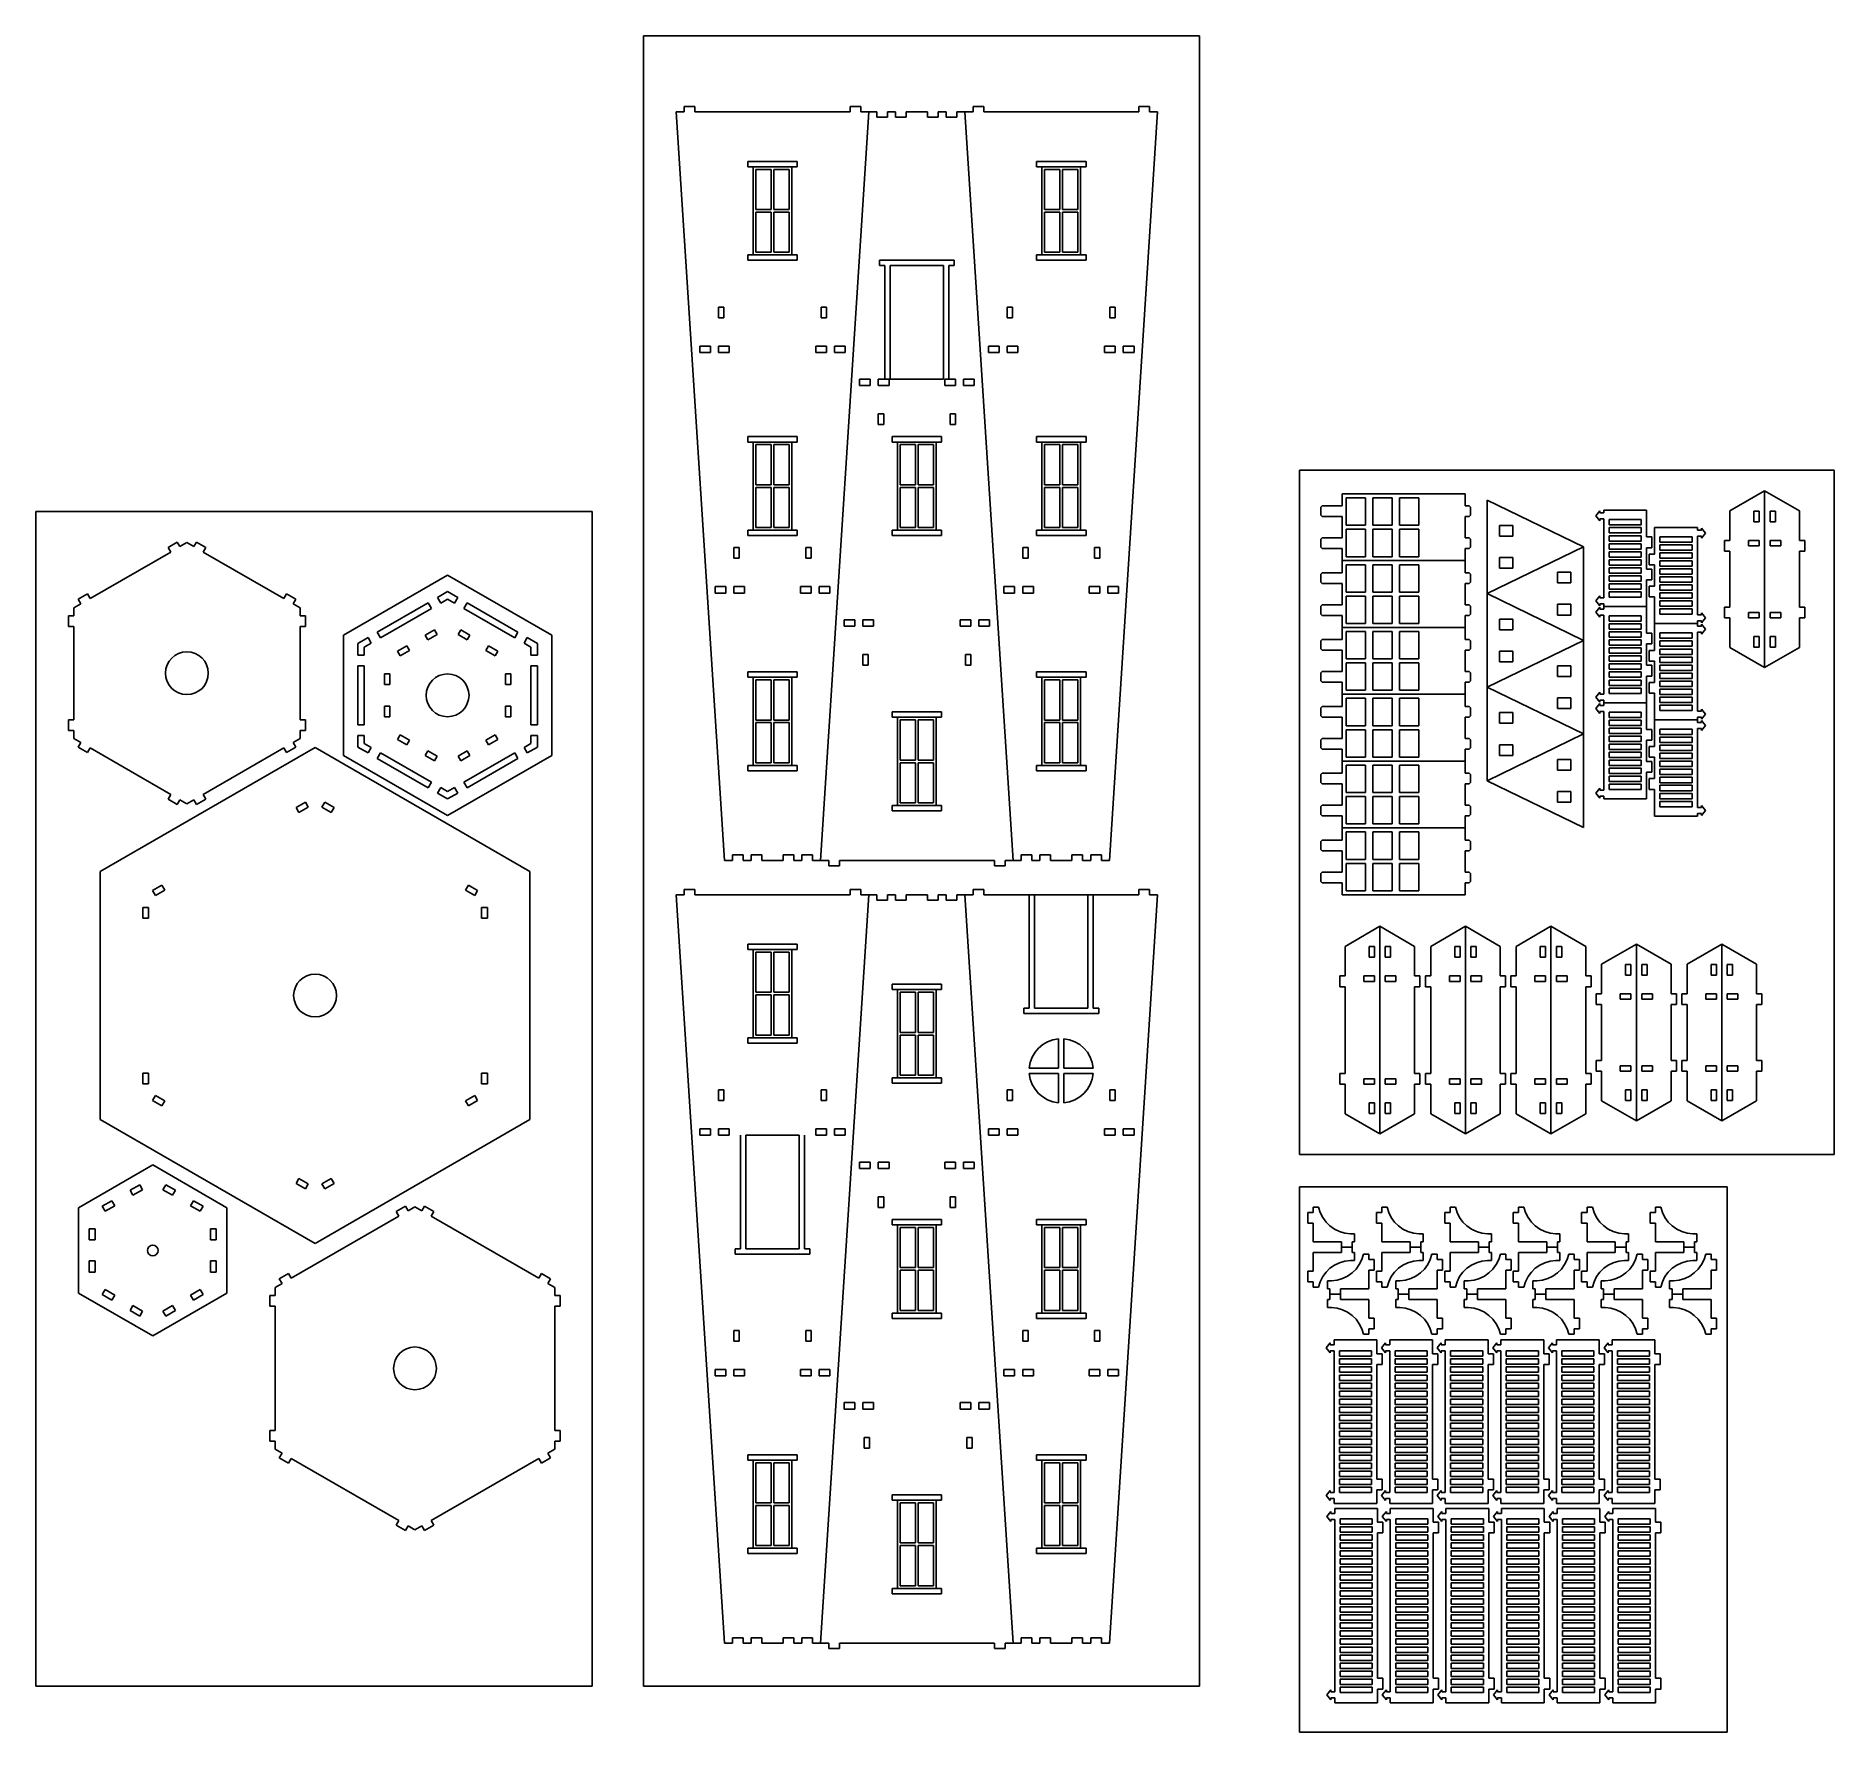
# Model space of a CAD drawing. Header units: inches. Extents: x -44.1 to -2.1, y -13.8 to 25.8.
import ezdxf

# ---------------------------------------------------------------- set-up
doc = ezdxf.new("R2010")
doc.units = ezdxf.units.IN
doc.header["$MEASUREMENT"] = 0
doc.linetypes.add('Continuous2', pattern=[0])
doc.layers.add('Cut', color=1, linetype='Continuous')
doc.layers.add('Engrave', color=1, linetype='Continuous')

msp = doc.modelspace()

# ---------------------------------------------------------------- linework, layer by layer
at = {"layer": 'Cut', "color": 13, "linetype": 'Continuous2', "lineweight": -3, "true_color": 0xcc6633}
for p, q in [((-29.884, 25.808), (-16.884, 25.808)), ((-29.884, -12.777), (-29.884, 25.808)), ((-16.884, 25.808), (-16.884, -12.777)), ((-14.55, 15.652), (-2.05, 15.652)), ((-14.55, -0.348), (-14.55, 15.652)), ((-2.05, 15.652), (-2.05, -0.348)), ((-44.084, 14.693), (-31.084, 14.693)), ((-44.084, -12.777), (-44.084, 14.693)), ((-31.084, 14.693), (-31.084, -12.777)), ((-2.05, -0.348), (-14.55, -0.348)), ((-14.55, -1.098), (-4.55, -1.098)), ((-14.55, -13.848), (-14.55, -1.098)), ((-4.55, -1.098), (-4.55, -13.848)), ((-31.084, -12.777), (-44.084, -12.777)), ((-16.884, -12.777), (-29.884, -12.777)), ((-4.55, -13.848), (-14.55, -13.848))]:
    msp.add_line(p, q, dxfattribs=at)
at = {"layer": 'Cut', "color": 7, "linetype": 'Continuous2', "lineweight": -3, "true_color": 0xffffff}
for p, q in [((-29.116, 24.033), (-27.991, 6.533)), ((-28.928, 24.033), (-29.116, 24.033)), ((-28.928, 24.033), (-28.928, 24.158)), ((-28.678, 24.158), (-28.928, 24.158)), ((-28.678, 24.158), (-28.678, 24.033)), ((-25.053, 24.033), (-28.678, 24.033)), ((-25.741, 6.533), (-24.616, 24.033)), ((-25.053, 24.033), (-25.053, 24.158)), ((-24.803, 24.158), (-25.053, 24.158)), ((-24.803, 24.158), (-24.803, 24.033)), ((-24.616, 24.033), (-24.803, 24.033)), ((-24.428, 24.033), (-24.616, 24.033)), ((-24.428, 24.033), (-24.428, 23.908)), ((-24.178, 23.908), (-24.178, 24.033)), ((-23.991, 24.033), (-24.178, 24.033)), ((-23.991, 24.033), (-23.991, 23.908)), ((-23.741, 23.908), (-23.741, 24.033)), ((-23.241, 24.033), (-23.741, 24.033)), ((-23.241, 24.033), (-23.241, 23.908)), ((-22.991, 23.908), (-22.991, 24.033)), ((-22.803, 24.033), (-22.991, 24.033)), ((-22.803, 24.033), (-22.803, 23.908)), ((-22.553, 23.908), (-22.553, 24.033)), ((-22.366, 24.033), (-22.553, 24.033)), ((-22.178, 24.033), (-22.366, 24.033)), ((-21.241, 6.533), (-22.366, 24.033)), ((-22.178, 24.033), (-22.178, 24.158)), ((-21.928, 24.158), (-22.178, 24.158)), ((-21.928, 24.158), (-21.928, 24.033)), ((-18.303, 24.033), (-21.928, 24.033)), ((-18.991, 6.533), (-17.866, 24.033)), ((-18.303, 24.033), (-18.303, 24.158)), ((-18.053, 24.158), (-18.303, 24.158)), ((-18.053, 24.158), (-18.053, 24.033)), ((-17.866, 24.033), (-18.053, 24.033)), ((-24.178, 23.908), (-24.428, 23.908)), ((-23.741, 23.908), (-23.991, 23.908)), ((-22.991, 23.908), (-23.241, 23.908)), ((-22.553, 23.908), (-22.803, 23.908)), ((-27.256, 22.688), (-27.256, 21.751)), ((-26.897, 22.688), (-27.256, 22.688)), ((-26.897, 21.751), (-26.897, 22.688)), ((-26.475, 22.688), (-26.834, 22.688)), ((-26.834, 22.688), (-26.834, 21.751)), ((-26.475, 21.751), (-26.475, 22.688)), ((-20.506, 22.688), (-20.506, 21.751)), ((-20.147, 22.688), (-20.506, 22.688)), ((-20.147, 21.751), (-20.147, 22.688)), ((-19.725, 22.688), (-20.084, 22.688)), ((-20.084, 22.688), (-20.084, 21.751)), ((-19.725, 21.751), (-19.725, 22.688)), ((-27.256, 21.751), (-26.897, 21.751)), ((-27.256, 21.688), (-26.897, 21.688)), ((-27.256, 20.751), (-27.256, 21.688)), ((-26.897, 21.688), (-26.897, 20.751)), ((-26.834, 21.751), (-26.475, 21.751)), ((-26.834, 21.688), (-26.834, 20.751)), ((-26.475, 21.688), (-26.834, 21.688)), ((-26.475, 20.751), (-26.475, 21.688)), ((-20.506, 21.751), (-20.147, 21.751)), ((-20.506, 21.688), (-20.147, 21.688)), ((-20.506, 20.751), (-20.506, 21.688)), ((-20.147, 21.688), (-20.147, 20.751)), ((-20.084, 21.751), (-19.725, 21.751)), ((-20.084, 21.688), (-20.084, 20.751)), ((-19.725, 21.688), (-20.084, 21.688)), ((-19.725, 20.751), (-19.725, 21.688)), ((-26.897, 20.751), (-27.256, 20.751)), ((-26.834, 20.751), (-26.475, 20.751)), ((-20.147, 20.751), (-20.506, 20.751)), ((-20.084, 20.751), (-19.725, 20.751)), ((-22.866, 20.439), (-24.116, 20.439)), ((-24.116, 20.439), (-24.116, 17.783)), ((-22.866, 17.783), (-22.866, 20.439)), ((-28.129, 19.47), (-28.129, 19.22)), ((-28.129, 19.47), (-28.004, 19.47)), ((-28.004, 19.22), (-28.004, 19.47)), ((-25.602, 19.47), (-25.727, 19.47)), ((-25.727, 19.22), (-25.727, 19.47)), ((-25.602, 19.47), (-25.602, 19.22)), ((-21.379, 19.47), (-21.379, 19.22)), ((-21.379, 19.47), (-21.254, 19.47)), ((-21.254, 19.22), (-21.254, 19.47)), ((-18.852, 19.47), (-18.977, 19.47)), ((-18.977, 19.22), (-18.977, 19.47)), ((-18.852, 19.47), (-18.852, 19.22)), ((-28.004, 19.22), (-28.129, 19.22)), ((-25.727, 19.22), (-25.602, 19.22)), ((-21.254, 19.22), (-21.379, 19.22)), ((-18.977, 19.22), (-18.852, 19.22)), ((-28.566, 18.408), (-28.566, 18.558)), ((-28.316, 18.558), (-28.566, 18.558)), ((-28.316, 18.558), (-28.316, 18.408)), ((-28.129, 18.408), (-28.129, 18.558)), ((-27.879, 18.558), (-28.129, 18.558)), ((-27.879, 18.558), (-27.879, 18.408)), ((-25.852, 18.558), (-25.852, 18.408)), ((-25.852, 18.558), (-25.602, 18.558)), ((-25.602, 18.408), (-25.602, 18.558)), ((-25.415, 18.558), (-25.415, 18.408)), ((-25.415, 18.558), (-25.165, 18.558)), ((-25.165, 18.408), (-25.165, 18.558)), ((-21.816, 18.408), (-21.816, 18.558)), ((-21.566, 18.558), (-21.816, 18.558)), ((-21.566, 18.558), (-21.566, 18.408)), ((-21.379, 18.408), (-21.379, 18.558)), ((-21.129, 18.558), (-21.379, 18.558)), ((-21.129, 18.558), (-21.129, 18.408)), ((-19.102, 18.558), (-19.102, 18.408)), ((-19.102, 18.558), (-18.852, 18.558)), ((-18.852, 18.408), (-18.852, 18.558)), ((-18.665, 18.558), (-18.665, 18.408)), ((-18.665, 18.558), (-18.415, 18.558)), ((-18.415, 18.408), (-18.415, 18.558)), ((-28.566, 18.408), (-28.316, 18.408)), ((-28.129, 18.408), (-27.879, 18.408)), ((-25.602, 18.408), (-25.852, 18.408)), ((-25.165, 18.408), (-25.415, 18.408)), ((-21.816, 18.408), (-21.566, 18.408)), ((-21.379, 18.408), (-21.129, 18.408)), ((-18.852, 18.408), (-19.102, 18.408)), ((-18.415, 18.408), (-18.665, 18.408)), ((-24.83, 17.783), (-24.58, 17.783)), ((-24.83, 17.783), (-24.83, 17.633)), ((-24.58, 17.633), (-24.58, 17.783)), ((-24.392, 17.783), (-24.142, 17.783)), ((-24.392, 17.783), (-24.392, 17.633)), ((-24.142, 17.633), (-24.142, 17.783)), ((-24.116, 17.783), (-22.866, 17.783)), ((-22.589, 17.783), (-22.839, 17.783)), ((-22.839, 17.633), (-22.839, 17.783)), ((-22.589, 17.783), (-22.589, 17.633)), ((-22.151, 17.783), (-22.401, 17.783)), ((-22.401, 17.633), (-22.401, 17.783)), ((-22.151, 17.783), (-22.151, 17.633)), ((-24.58, 17.633), (-24.83, 17.633)), ((-24.142, 17.633), (-24.392, 17.633)), ((-22.839, 17.633), (-22.589, 17.633)), ((-22.401, 17.633), (-22.151, 17.633)), ((-24.267, 16.97), (-24.392, 16.97)), ((-24.392, 16.72), (-24.392, 16.97)), ((-24.267, 16.97), (-24.267, 16.72)), ((-22.714, 16.97), (-22.589, 16.97)), ((-22.714, 16.97), (-22.714, 16.72)), ((-22.589, 16.72), (-22.589, 16.97)), ((-24.392, 16.72), (-24.267, 16.72)), ((-22.589, 16.72), (-22.714, 16.72)), ((-26.897, 16.252), (-27.256, 16.252)), ((-27.256, 16.252), (-27.256, 15.314)), ((-26.897, 15.314), (-26.897, 16.252)), ((-26.834, 16.252), (-26.834, 15.314)), ((-26.475, 16.252), (-26.834, 16.252)), ((-26.475, 15.314), (-26.475, 16.252)), ((-23.881, 16.252), (-23.881, 15.314)), ((-23.522, 16.252), (-23.881, 16.252)), ((-23.522, 15.314), (-23.522, 16.252)), ((-23.459, 15.314), (-23.459, 16.252)), ((-23.459, 16.252), (-23.1, 16.252)), ((-23.1, 16.252), (-23.1, 15.314)), ((-20.147, 16.252), (-20.506, 16.252)), ((-20.506, 16.252), (-20.506, 15.314)), ((-20.147, 15.314), (-20.147, 16.252)), ((-20.084, 16.252), (-20.084, 15.314)), ((-19.725, 16.252), (-20.084, 16.252)), ((-19.725, 15.314), (-19.725, 16.252)), ((-27.256, 15.314), (-26.897, 15.314)), ((-27.256, 14.314), (-27.256, 15.252)), ((-27.256, 15.252), (-26.897, 15.252)), ((-26.897, 15.252), (-26.897, 14.314)), ((-26.834, 15.314), (-26.475, 15.314)), ((-26.475, 15.252), (-26.834, 15.252)), ((-26.834, 15.252), (-26.834, 14.314)), ((-26.475, 14.314), (-26.475, 15.252)), ((-23.881, 15.314), (-23.522, 15.314)), ((-23.522, 15.252), (-23.881, 15.252)), ((-23.881, 15.252), (-23.881, 14.314)), ((-23.522, 14.314), (-23.522, 15.252)), ((-23.1, 15.314), (-23.459, 15.314)), ((-23.459, 15.252), (-23.459, 14.314)), ((-23.1, 15.252), (-23.459, 15.252)), ((-23.1, 14.314), (-23.1, 15.252)), ((-20.506, 15.314), (-20.147, 15.314)), ((-20.506, 14.314), (-20.506, 15.252)), ((-20.506, 15.252), (-20.147, 15.252)), ((-20.147, 15.252), (-20.147, 14.314)), ((-20.084, 15.314), (-19.725, 15.314)), ((-19.725, 15.252), (-20.084, 15.252)), ((-20.084, 15.252), (-20.084, 14.314)), ((-19.725, 14.314), (-19.725, 15.252)), ((-4.484, 14.706), (-3.672, 15.174)), ((-3.672, 11.042), (-3.672, 15.174)), ((-2.861, 14.706), (-3.672, 15.174)), ((-14.019, 14.821), (-14.05, 14.79)), ((-14.05, 14.79), (-14.05, 14.602)), ((-14.019, 14.821), (-13.55, 14.821)), ((-13.55, 15.102), (-13.55, 14.821)), ((-10.675, 15.102), (-13.55, 15.102)), ((-13.456, 15.008), (-13.003, 15.008)), ((-13.456, 14.368), (-13.456, 15.008)), ((-13.003, 15.008), (-13.003, 14.368)), ((-12.831, 15.008), (-12.378, 15.008)), ((-12.831, 14.368), (-12.831, 15.008)), ((-12.378, 15.008), (-12.378, 14.368)), ((-12.206, 15.008), (-11.753, 15.008)), ((-12.206, 14.368), (-12.206, 15.008)), ((-11.753, 15.008), (-11.753, 14.368)), ((-10.675, 14.821), (-10.675, 15.102)), ((-10.675, 14.821), (-10.581, 14.821)), ((-10.55, 14.79), (-10.581, 14.821)), ((-10.55, 14.602), (-10.55, 14.79)), ((-10.159, 14.956), (-10.159, 12.769)), ((-7.909, 13.862), (-10.159, 14.956)), ((-7.434, 14.718), (-7.434, 14.655)), ((-6.434, 14.718), (-7.434, 14.718)), ((-6.434, 14.093), (-6.434, 14.718)), ((-26.897, 14.314), (-27.256, 14.314)), ((-26.834, 14.314), (-26.475, 14.314)), ((-23.881, 14.314), (-23.522, 14.314)), ((-23.459, 14.314), (-23.1, 14.314)), ((-20.147, 14.314), (-20.506, 14.314)), ((-20.084, 14.314), (-19.725, 14.314)), ((-14.05, 14.602), (-14.019, 14.571)), ((-13.55, 14.571), (-14.019, 14.571)), ((-13.55, 14.571), (-13.55, 14.071)), ((-13.003, 14.368), (-13.456, 14.368)), ((-12.378, 14.368), (-12.831, 14.368)), ((-11.753, 14.368), (-12.206, 14.368)), ((-10.581, 14.571), (-10.675, 14.571)), ((-10.675, 14.071), (-10.675, 14.571)), ((-10.581, 14.571), (-10.55, 14.602)), ((-9.868, 14.362), (-9.556, 14.362)), ((-9.868, 14.112), (-9.868, 14.362)), ((-9.556, 14.362), (-9.556, 14.112)), ((-7.528, 14.702), (-7.622, 14.585)), ((-7.622, 14.585), (-7.528, 14.468)), ((-7.528, 14.655), (-7.528, 14.702)), ((-7.434, 14.655), (-7.528, 14.655)), ((-7.528, 14.515), (-7.434, 14.515)), ((-7.528, 14.468), (-7.528, 14.515)), ((-7.434, 14.515), (-7.434, 12.671)), ((-7.309, 14.499), (-6.559, 14.499)), ((-7.309, 14.374), (-7.309, 14.499)), ((-6.559, 14.374), (-7.309, 14.374)), ((-7.309, 14.312), (-6.559, 14.312)), ((-7.309, 14.187), (-7.309, 14.312)), ((-6.559, 14.374), (-6.559, 14.499)), ((-6.559, 14.499), (-6.559, 14.374)), ((-6.559, 14.187), (-6.559, 14.312)), ((-6.559, 14.312), (-6.559, 14.187)), ((-6.244, 14.318), (-5.244, 14.318)), ((-6.244, 13.693), (-6.244, 14.318)), ((-5.244, 14.318), (-5.244, 14.255)), ((-5.15, 14.302), (-5.056, 14.185)), ((-5.15, 14.255), (-5.15, 14.302)), ((-4.484, 14.706), (-4.484, 14.01)), ((-3.797, 14.697), (-3.922, 14.697)), ((-3.922, 14.697), (-3.922, 14.447)), ((-3.922, 14.447), (-3.797, 14.447)), ((-3.797, 14.697), (-3.797, 14.447)), ((-3.547, 14.697), (-3.422, 14.697)), ((-3.547, 14.697), (-3.547, 14.447)), ((-3.422, 14.447), (-3.547, 14.447)), ((-3.422, 14.697), (-3.422, 14.447)), ((-2.861, 14.706), (-2.861, 14.01)), ((-40.997, 13.851), (-40.78, 13.976)), ((-40.78, 13.976), (-40.718, 13.867)), ((-40.718, 13.867), (-40.555, 13.961)), ((-40.555, 13.961), (-40.393, 13.867)), ((-40.393, 13.867), (-40.33, 13.975)), ((-40.33, 13.975), (-40.114, 13.85)), ((-14.019, 14.071), (-14.05, 14.04)), ((-14.05, 14.04), (-14.05, 13.852)), ((-14.019, 14.071), (-13.55, 14.071)), ((-13.456, 13.633), (-13.456, 14.274)), ((-13.456, 14.274), (-13.003, 14.274)), ((-13.003, 14.274), (-13.003, 13.633)), ((-12.831, 13.633), (-12.831, 14.274)), ((-12.831, 14.274), (-12.378, 14.274)), ((-12.378, 14.274), (-12.378, 13.633)), ((-12.206, 13.633), (-12.206, 14.274)), ((-12.206, 14.274), (-11.753, 14.274)), ((-11.753, 14.274), (-11.753, 13.633)), ((-10.675, 14.071), (-10.581, 14.071)), ((-10.55, 14.04), (-10.581, 14.071)), ((-10.55, 13.852), (-10.55, 14.04)), ((-9.556, 14.112), (-9.868, 14.112)), ((-6.559, 14.187), (-7.309, 14.187)), ((-7.309, 14.124), (-6.559, 14.124)), ((-7.309, 13.999), (-7.309, 14.124)), ((-6.559, 13.999), (-7.309, 13.999)), ((-7.309, 13.937), (-6.559, 13.937)), ((-7.309, 13.812), (-7.309, 13.937)), ((-6.559, 13.999), (-6.559, 14.124)), ((-6.559, 14.124), (-6.559, 13.999)), ((-6.559, 13.812), (-6.559, 13.937)), ((-6.559, 13.937), (-6.559, 13.812)), ((-6.434, 14.093), (-6.309, 14.093)), ((-6.309, 14.093), (-6.309, 13.843)), ((-6.119, 13.974), (-6.119, 14.099)), ((-6.119, 14.099), (-6.119, 13.974)), ((-5.369, 14.099), (-6.119, 14.099)), ((-6.119, 13.974), (-5.369, 13.974)), ((-6.119, 13.787), (-6.119, 13.912)), ((-6.119, 13.912), (-6.119, 13.787)), ((-5.369, 13.912), (-6.119, 13.912)), ((-5.369, 13.974), (-5.369, 14.099)), ((-5.369, 13.787), (-5.369, 13.912)), ((-5.244, 14.255), (-5.15, 14.255)), ((-5.15, 14.115), (-5.244, 14.115)), ((-5.244, 14.115), (-5.244, 12.271)), ((-5.056, 14.185), (-5.15, 14.068)), ((-5.15, 14.068), (-5.15, 14.115)), ((-4.484, 14.01), (-4.609, 14.01)), ((-4.609, 13.76), (-4.609, 14.01)), ((-4.047, 14.01), (-3.797, 14.01)), ((-4.047, 14.01), (-4.047, 13.885)), ((-3.797, 13.885), (-4.047, 13.885)), ((-3.797, 14.01), (-3.797, 13.885)), ((-3.297, 14.01), (-3.547, 14.01)), ((-3.547, 14.01), (-3.547, 13.885)), ((-3.547, 13.885), (-3.297, 13.885)), ((-3.297, 14.01), (-3.297, 13.885)), ((-2.861, 14.01), (-2.736, 14.01)), ((-2.736, 13.76), (-2.736, 14.01)), ((-42.821, 12.653), (-40.934, 13.742)), ((-40.934, 13.742), (-40.997, 13.851)), ((-40.114, 13.85), (-40.176, 13.742)), ((-40.176, 13.742), (-38.289, 12.653)), ((-27.767, 13.845), (-27.767, 13.595)), ((-27.767, 13.845), (-27.642, 13.845)), ((-27.642, 13.595), (-27.767, 13.595)), ((-27.642, 13.595), (-27.642, 13.845)), ((-25.964, 13.845), (-26.089, 13.845)), ((-26.089, 13.595), (-26.089, 13.845)), ((-26.089, 13.595), (-25.964, 13.595)), ((-25.964, 13.845), (-25.964, 13.595)), ((-21.017, 13.845), (-21.017, 13.595)), ((-21.017, 13.845), (-20.892, 13.845)), ((-20.892, 13.595), (-21.017, 13.595)), ((-20.892, 13.595), (-20.892, 13.845)), ((-19.214, 13.845), (-19.339, 13.845)), ((-19.339, 13.595), (-19.339, 13.845)), ((-19.339, 13.595), (-19.214, 13.595)), ((-19.214, 13.845), (-19.214, 13.595)), ((-14.05, 13.852), (-14.019, 13.821)), ((-13.55, 13.821), (-14.019, 13.821)), ((-13.55, 13.821), (-13.55, 13.54)), ((-13.55, 13.54), (-13.55, 13.258)), ((-13.55, 13.54), (-10.675, 13.54)), ((-13.003, 13.633), (-13.456, 13.633)), ((-12.378, 13.633), (-12.831, 13.633)), ((-11.753, 13.633), (-12.206, 13.633)), ((-10.675, 13.54), (-10.675, 13.821)), ((-10.581, 13.821), (-10.675, 13.821)), ((-10.675, 13.258), (-10.675, 13.54)), ((-10.581, 13.821), (-10.55, 13.852)), ((-7.909, 13.862), (-10.159, 12.769)), ((-9.868, 13.612), (-9.556, 13.612)), ((-9.868, 13.362), (-9.868, 13.612)), ((-9.556, 13.612), (-9.556, 13.362)), ((-7.909, 11.675), (-7.909, 13.862)), ((-6.559, 13.812), (-7.309, 13.812)), ((-7.309, 13.749), (-6.559, 13.749)), ((-7.309, 13.624), (-7.309, 13.749)), ((-6.559, 13.624), (-7.309, 13.624)), ((-6.559, 13.562), (-7.309, 13.562)), ((-7.309, 13.562), (-7.309, 13.437)), ((-6.559, 13.624), (-6.559, 13.749)), ((-6.559, 13.749), (-6.559, 13.624)), ((-6.559, 13.562), (-6.559, 13.437)), ((-6.559, 13.437), (-6.559, 13.562)), ((-6.309, 13.843), (-6.434, 13.843)), ((-6.434, 13.343), (-6.434, 13.843)), ((-6.244, 13.693), (-6.369, 13.693)), ((-6.369, 13.693), (-6.369, 13.443)), ((-6.119, 13.787), (-5.369, 13.787)), ((-6.119, 13.599), (-6.119, 13.724)), ((-6.119, 13.724), (-6.119, 13.599)), ((-5.369, 13.724), (-6.119, 13.724)), ((-6.119, 13.599), (-5.369, 13.599)), ((-6.119, 13.412), (-6.119, 13.537)), ((-6.119, 13.537), (-6.119, 13.412)), ((-5.369, 13.537), (-6.119, 13.537)), ((-5.369, 13.599), (-5.369, 13.724)), ((-5.369, 13.412), (-5.369, 13.537)), ((-4.609, 13.76), (-4.484, 13.76)), ((-4.484, 12.456), (-4.484, 13.76)), ((-2.861, 12.456), (-2.861, 13.76)), ((-2.736, 13.76), (-2.861, 13.76)), ((-36.896, 11.798), (-34.461, 13.204)), ((-34.461, 13.204), (-32.025, 11.798)), ((-14.019, 13.258), (-14.05, 13.227)), ((-14.05, 13.227), (-14.05, 13.04)), ((-14.05, 13.04), (-14.019, 13.008)), ((-14.019, 13.258), (-13.55, 13.258)), ((-13.456, 13.446), (-13.003, 13.446)), ((-13.456, 12.805), (-13.456, 13.446)), ((-13.003, 13.446), (-13.003, 12.805)), ((-12.831, 13.446), (-12.378, 13.446)), ((-12.831, 12.805), (-12.831, 13.446)), ((-12.378, 13.446), (-12.378, 12.805)), ((-12.206, 13.446), (-11.753, 13.446)), ((-12.206, 12.805), (-12.206, 13.446)), ((-11.753, 13.446), (-11.753, 12.805)), ((-10.675, 13.258), (-10.581, 13.258)), ((-10.55, 13.227), (-10.581, 13.258)), ((-10.581, 13.008), (-10.55, 13.04)), ((-10.55, 13.04), (-10.55, 13.227)), ((-9.556, 13.362), (-9.868, 13.362)), ((-8.513, 13.019), (-8.513, 13.269)), ((-8.513, 13.269), (-8.201, 13.269)), ((-8.201, 13.269), (-8.201, 13.019)), ((-7.309, 13.437), (-6.559, 13.437)), ((-6.559, 13.374), (-7.309, 13.374)), ((-7.309, 13.374), (-7.309, 13.249)), ((-7.309, 13.249), (-6.559, 13.249)), ((-6.559, 13.187), (-7.309, 13.187)), ((-7.309, 13.187), (-7.309, 13.062)), ((-7.309, 13.062), (-6.559, 13.062)), ((-6.559, 13.374), (-6.559, 13.249)), ((-6.559, 13.249), (-6.559, 13.374)), ((-6.559, 13.187), (-6.559, 13.062)), ((-6.559, 13.062), (-6.559, 13.187)), ((-6.434, 13.343), (-6.309, 13.343)), ((-6.309, 13.093), (-6.434, 13.093)), ((-6.434, 12.468), (-6.434, 13.093)), ((-6.369, 13.443), (-6.244, 13.443)), ((-6.309, 13.343), (-6.309, 13.093)), ((-6.244, 12.943), (-6.244, 13.443)), ((-6.119, 13.412), (-5.369, 13.412)), ((-6.119, 13.224), (-6.119, 13.349)), ((-6.119, 13.349), (-6.119, 13.224)), ((-5.369, 13.349), (-6.119, 13.349)), ((-6.119, 13.224), (-5.369, 13.224)), ((-6.119, 13.162), (-6.119, 13.037)), ((-6.119, 13.162), (-5.369, 13.162)), ((-6.119, 13.037), (-6.119, 13.162)), ((-5.369, 13.037), (-6.119, 13.037)), ((-5.369, 13.224), (-5.369, 13.349)), ((-5.369, 13.162), (-5.369, 13.037)), ((-43.1, 12.636), (-42.883, 12.761)), ((-43.037, 12.528), (-43.1, 12.636)), ((-42.883, 12.761), (-42.821, 12.653)), ((-38.289, 12.653), (-38.227, 12.761)), ((-38.227, 12.761), (-38.01, 12.636)), ((-38.01, 12.636), (-38.073, 12.528)), ((-34.698, 12.678), (-34.461, 12.815)), ((-34.623, 12.548), (-34.698, 12.678)), ((-34.623, 12.548), (-34.461, 12.641)), ((-34.461, 12.815), (-34.223, 12.678)), ((-34.461, 12.641), (-34.298, 12.548)), ((-34.223, 12.678), (-34.298, 12.548)), ((-28.205, 12.783), (-28.205, 12.933)), ((-27.955, 12.933), (-28.205, 12.933)), ((-28.205, 12.783), (-27.955, 12.783)), ((-27.955, 12.933), (-27.955, 12.783)), ((-27.767, 12.783), (-27.767, 12.933)), ((-27.517, 12.933), (-27.767, 12.933)), ((-27.767, 12.783), (-27.517, 12.783)), ((-27.517, 12.933), (-27.517, 12.783)), ((-26.214, 12.933), (-26.214, 12.783)), ((-26.214, 12.933), (-25.964, 12.933)), ((-25.964, 12.783), (-26.214, 12.783)), ((-25.964, 12.783), (-25.964, 12.933)), ((-25.776, 12.933), (-25.776, 12.783)), ((-25.776, 12.933), (-25.526, 12.933)), ((-25.526, 12.783), (-25.776, 12.783)), ((-25.526, 12.783), (-25.526, 12.933)), ((-21.455, 12.783), (-21.455, 12.933)), ((-21.205, 12.933), (-21.455, 12.933)), ((-21.455, 12.783), (-21.205, 12.783)), ((-21.205, 12.933), (-21.205, 12.783)), ((-21.017, 12.783), (-21.017, 12.933)), ((-20.767, 12.933), (-21.017, 12.933)), ((-21.017, 12.783), (-20.767, 12.783)), ((-20.767, 12.933), (-20.767, 12.783)), ((-19.464, 12.933), (-19.464, 12.783)), ((-19.464, 12.933), (-19.214, 12.933)), ((-19.214, 12.783), (-19.464, 12.783)), ((-19.214, 12.783), (-19.214, 12.933)), ((-19.026, 12.933), (-19.026, 12.783)), ((-19.026, 12.933), (-18.776, 12.933)), ((-18.776, 12.783), (-19.026, 12.783)), ((-18.776, 12.783), (-18.776, 12.933)), ((-13.55, 13.008), (-14.019, 13.008)), ((-13.55, 13.008), (-13.55, 12.508)), ((-13.003, 12.805), (-13.456, 12.805)), ((-13.456, 12.071), (-13.456, 12.712)), ((-13.456, 12.712), (-13.003, 12.712)), ((-13.003, 12.712), (-13.003, 12.071)), ((-12.378, 12.805), (-12.831, 12.805)), ((-12.831, 12.071), (-12.831, 12.712)), ((-12.831, 12.712), (-12.378, 12.712)), ((-12.378, 12.712), (-12.378, 12.071)), ((-11.753, 12.805), (-12.206, 12.805)), ((-12.206, 12.071), (-12.206, 12.712)), ((-12.206, 12.712), (-11.753, 12.712)), ((-11.753, 12.712), (-11.753, 12.071)), ((-10.581, 13.008), (-10.675, 13.008)), ((-10.675, 12.508), (-10.675, 13.008)), ((-10.159, 12.769), (-10.159, 10.581)), ((-10.159, 12.769), (-7.909, 11.675)), ((-8.201, 13.019), (-8.513, 13.019)), ((-7.528, 12.718), (-7.622, 12.601)), ((-7.528, 12.671), (-7.528, 12.718)), ((-7.434, 12.671), (-7.528, 12.671)), ((-6.559, 12.999), (-7.309, 12.999)), ((-7.309, 12.999), (-7.309, 12.874)), ((-7.309, 12.874), (-6.559, 12.874)), ((-6.559, 12.812), (-7.309, 12.812)), ((-7.309, 12.812), (-7.309, 12.687)), ((-7.309, 12.687), (-6.559, 12.687)), ((-6.559, 12.999), (-6.559, 12.874)), ((-6.559, 12.874), (-6.559, 12.999)), ((-6.559, 12.812), (-6.559, 12.687)), ((-6.559, 12.687), (-6.559, 12.812)), ((-6.244, 12.943), (-6.369, 12.943)), ((-6.369, 12.943), (-6.369, 12.693)), ((-6.369, 12.693), (-6.244, 12.693)), ((-6.244, 12.068), (-6.244, 12.693)), ((-6.119, 12.974), (-6.119, 12.849)), ((-6.119, 12.974), (-5.369, 12.974)), ((-6.119, 12.849), (-6.119, 12.974)), ((-5.369, 12.849), (-6.119, 12.849)), ((-6.119, 12.787), (-6.119, 12.662)), ((-6.119, 12.787), (-5.369, 12.787)), ((-6.119, 12.662), (-6.119, 12.787)), ((-5.369, 12.662), (-6.119, 12.662)), ((-5.369, 12.974), (-5.369, 12.849)), ((-5.369, 12.787), (-5.369, 12.662)), ((-43.325, 12.247), (-43.2, 12.247)), ((-43.325, 11.997), (-43.325, 12.247)), ((-43.2, 12.434), (-43.037, 12.528)), ((-43.2, 12.247), (-43.2, 12.434)), ((-38.073, 12.528), (-37.911, 12.434)), ((-37.911, 12.434), (-37.911, 12.247)), ((-37.911, 12.247), (-37.786, 12.247)), ((-37.786, 12.247), (-37.786, 11.997)), ((-34.915, 12.553), (-36.105, 11.865)), ((-36.03, 11.735), (-34.84, 12.423)), ((-34.915, 12.553), (-34.84, 12.423)), ((-34.007, 12.553), (-34.082, 12.423)), ((-32.891, 11.735), (-34.082, 12.423)), ((-34.007, 12.553), (-32.816, 11.865)), ((-14.019, 12.508), (-14.05, 12.477)), ((-14.05, 12.477), (-14.05, 12.29)), ((-14.05, 12.29), (-14.019, 12.258)), ((-14.019, 12.508), (-13.55, 12.508)), ((-13.55, 12.258), (-14.019, 12.258)), ((-13.55, 12.258), (-13.55, 11.977)), ((-10.675, 12.508), (-10.581, 12.508)), ((-10.581, 12.258), (-10.675, 12.258)), ((-10.675, 11.977), (-10.675, 12.258)), ((-10.55, 12.477), (-10.581, 12.508)), ((-10.581, 12.258), (-10.55, 12.29)), ((-10.55, 12.29), (-10.55, 12.477)), ((-8.513, 12.519), (-8.201, 12.519)), ((-8.513, 12.269), (-8.513, 12.519)), ((-8.201, 12.269), (-8.513, 12.269)), ((-8.201, 12.519), (-8.201, 12.269)), ((-7.622, 12.601), (-7.528, 12.483)), ((-7.528, 12.452), (-7.622, 12.335)), ((-7.622, 12.335), (-7.528, 12.218)), ((-7.528, 12.53), (-7.434, 12.53)), ((-7.528, 12.483), (-7.528, 12.53)), ((-7.528, 12.405), (-7.528, 12.452)), ((-7.434, 12.405), (-7.528, 12.405)), ((-7.528, 12.265), (-7.434, 12.265)), ((-7.528, 12.218), (-7.528, 12.265)), ((-7.434, 12.53), (-7.434, 12.468)), ((-7.434, 12.468), (-6.434, 12.468)), ((-7.434, 12.468), (-7.434, 12.405)), ((-7.434, 12.265), (-7.434, 10.421)), ((-7.309, 12.249), (-6.559, 12.249)), ((-7.309, 12.124), (-7.309, 12.249)), ((-6.559, 12.124), (-6.559, 12.249)), ((-6.559, 12.249), (-6.559, 12.124)), ((-6.434, 11.843), (-6.434, 12.468)), ((-6.119, 12.599), (-6.119, 12.474)), ((-6.119, 12.599), (-5.369, 12.599)), ((-6.119, 12.474), (-6.119, 12.599)), ((-5.369, 12.474), (-6.119, 12.474)), ((-6.119, 12.412), (-6.119, 12.287)), ((-6.119, 12.412), (-5.369, 12.412)), ((-6.119, 12.287), (-6.119, 12.412)), ((-5.369, 12.287), (-6.119, 12.287)), ((-5.369, 12.599), (-5.369, 12.474)), ((-5.369, 12.412), (-5.369, 12.287)), ((-5.244, 12.271), (-5.15, 12.271)), ((-5.15, 12.318), (-5.056, 12.201)), ((-5.15, 12.271), (-5.15, 12.318)), ((-5.056, 12.201), (-5.15, 12.083)), ((-4.484, 12.456), (-4.609, 12.456)), ((-4.609, 12.206), (-4.609, 12.456)), ((-4.484, 12.206), (-4.609, 12.206)), ((-4.484, 12.206), (-4.484, 11.511)), ((-4.047, 12.331), (-4.047, 12.206)), ((-4.047, 12.331), (-3.797, 12.331)), ((-3.797, 12.206), (-4.047, 12.206)), ((-3.797, 12.331), (-3.797, 12.206)), ((-3.547, 12.331), (-3.547, 12.206)), ((-3.297, 12.331), (-3.547, 12.331)), ((-3.547, 12.206), (-3.297, 12.206)), ((-3.297, 12.331), (-3.297, 12.206)), ((-2.861, 12.456), (-2.736, 12.456)), ((-2.861, 12.206), (-2.861, 11.511)), ((-2.861, 12.206), (-2.736, 12.206)), ((-2.736, 12.206), (-2.736, 12.456)), ((-43.2, 11.997), (-43.325, 11.997)), ((-43.2, 9.818), (-43.2, 11.997)), ((-37.786, 11.997), (-37.911, 11.997)), ((-37.911, 11.997), (-37.911, 9.818)), ((-36.896, 8.985), (-36.896, 11.798)), ((-36.03, 11.735), (-36.105, 11.865)), ((-34.983, 11.797), (-34.767, 11.922)), ((-34.983, 11.797), (-34.921, 11.688)), ((-34.704, 11.813), (-34.921, 11.688)), ((-34.704, 11.813), (-34.767, 11.922)), ((-34.155, 11.922), (-34.217, 11.813)), ((-34.001, 11.688), (-34.217, 11.813)), ((-34.155, 11.922), (-33.938, 11.797)), ((-34.001, 11.688), (-33.938, 11.797)), ((-32.891, 11.735), (-32.816, 11.865)), ((-32.025, 11.798), (-32.025, 8.985)), ((-25.191, 12.158), (-24.941, 12.158)), ((-25.191, 12.158), (-25.191, 12.008)), ((-24.941, 12.008), (-25.191, 12.008)), ((-24.941, 12.008), (-24.941, 12.158)), ((-24.754, 12.158), (-24.504, 12.158)), ((-24.754, 12.158), (-24.754, 12.008)), ((-24.504, 12.008), (-24.754, 12.008)), ((-24.504, 12.008), (-24.504, 12.158)), ((-22.227, 12.158), (-22.477, 12.158)), ((-22.477, 12.008), (-22.477, 12.158)), ((-22.477, 12.008), (-22.227, 12.008)), ((-22.227, 12.158), (-22.227, 12.008)), ((-21.79, 12.158), (-22.04, 12.158)), ((-22.04, 12.008), (-22.04, 12.158)), ((-22.04, 12.008), (-21.79, 12.008)), ((-21.79, 12.158), (-21.79, 12.008)), ((-13.55, 11.977), (-10.675, 11.977)), ((-13.55, 11.977), (-13.55, 11.696)), ((-13.003, 12.071), (-13.456, 12.071)), ((-13.456, 11.883), (-13.003, 11.883)), ((-13.456, 11.243), (-13.456, 11.883)), ((-13.003, 11.883), (-13.003, 11.243)), ((-12.378, 12.071), (-12.831, 12.071)), ((-12.831, 11.883), (-12.378, 11.883)), ((-12.831, 11.243), (-12.831, 11.883)), ((-12.378, 11.883), (-12.378, 11.243)), ((-11.753, 12.071), (-12.206, 12.071)), ((-12.206, 11.883), (-11.753, 11.883)), ((-12.206, 11.243), (-12.206, 11.883)), ((-11.753, 11.883), (-11.753, 11.243)), ((-10.675, 11.696), (-10.675, 11.977)), ((-9.868, 12.175), (-9.556, 12.175)), ((-9.868, 11.925), (-9.868, 12.175)), ((-9.556, 11.925), (-9.868, 11.925)), ((-9.556, 12.175), (-9.556, 11.925)), ((-6.559, 12.124), (-7.309, 12.124)), ((-7.309, 12.062), (-6.559, 12.062)), ((-7.309, 11.937), (-7.309, 12.062)), ((-6.559, 11.937), (-7.309, 11.937)), ((-7.309, 11.874), (-6.559, 11.874)), ((-7.309, 11.749), (-7.309, 11.874)), ((-6.559, 11.937), (-6.559, 12.062)), ((-6.559, 12.062), (-6.559, 11.937)), ((-6.559, 11.749), (-6.559, 11.874)), ((-6.559, 11.874), (-6.559, 11.749)), ((-6.434, 11.843), (-6.309, 11.843)), ((-6.309, 11.843), (-6.309, 11.593)), ((-5.244, 12.068), (-6.244, 12.068)), ((-6.244, 11.443), (-6.244, 12.068)), ((-6.119, 11.724), (-6.119, 11.849)), ((-6.119, 11.849), (-6.119, 11.724)), ((-5.369, 11.849), (-6.119, 11.849)), ((-5.369, 11.724), (-5.369, 11.849)), ((-5.244, 12.13), (-5.244, 12.068)), ((-5.15, 12.13), (-5.244, 12.13)), ((-5.244, 12.068), (-5.244, 12.005)), ((-5.244, 12.005), (-5.15, 12.005)), ((-5.244, 11.865), (-5.244, 10.021)), ((-5.15, 11.865), (-5.244, 11.865)), ((-5.15, 12.083), (-5.15, 12.13)), ((-5.15, 12.052), (-5.056, 11.935)), ((-5.15, 12.005), (-5.15, 12.052)), ((-5.056, 11.935), (-5.15, 11.818)), ((-5.15, 11.818), (-5.15, 11.865)), ((-36.322, 11.74), (-36.559, 11.603)), ((-36.559, 11.603), (-36.559, 11.329)), ((-36.247, 11.61), (-36.409, 11.516)), ((-36.409, 11.516), (-36.409, 11.329)), ((-36.247, 11.61), (-36.322, 11.74)), ((-35.633, 11.422), (-35.416, 11.547)), ((-35.633, 11.422), (-35.57, 11.313)), ((-35.57, 11.313), (-35.354, 11.438)), ((-35.354, 11.438), (-35.416, 11.547)), ((-33.505, 11.547), (-33.568, 11.438)), ((-33.351, 11.313), (-33.568, 11.438)), ((-33.505, 11.547), (-33.289, 11.422)), ((-33.351, 11.313), (-33.289, 11.422)), ((-32.6, 11.74), (-32.675, 11.61)), ((-32.512, 11.516), (-32.675, 11.61)), ((-32.362, 11.603), (-32.6, 11.74)), ((-32.512, 11.329), (-32.512, 11.516)), ((-32.362, 11.329), (-32.362, 11.603)), ((-14.019, 11.696), (-14.05, 11.665)), ((-14.05, 11.665), (-14.05, 11.477)), ((-14.05, 11.477), (-14.019, 11.446)), ((-14.019, 11.696), (-13.55, 11.696)), ((-13.55, 11.446), (-14.019, 11.446)), ((-13.55, 11.446), (-13.55, 10.946)), ((-10.675, 11.696), (-10.581, 11.696)), ((-10.581, 11.446), (-10.675, 11.446)), ((-10.675, 10.946), (-10.675, 11.446)), ((-10.55, 11.665), (-10.581, 11.696)), ((-10.581, 11.446), (-10.55, 11.477)), ((-10.55, 11.477), (-10.55, 11.665)), ((-10.159, 10.581), (-7.909, 11.675)), ((-9.868, 11.425), (-9.556, 11.425)), ((-9.868, 11.175), (-9.868, 11.425)), ((-9.556, 11.425), (-9.556, 11.175)), ((-7.909, 11.675), (-7.909, 9.487)), ((-6.559, 11.749), (-7.309, 11.749)), ((-7.309, 11.687), (-6.559, 11.687)), ((-7.309, 11.562), (-7.309, 11.687)), ((-6.559, 11.562), (-7.309, 11.562)), ((-7.309, 11.499), (-6.559, 11.499)), ((-7.309, 11.374), (-7.309, 11.499)), ((-6.559, 11.374), (-7.309, 11.374)), ((-6.559, 11.562), (-6.559, 11.687)), ((-6.559, 11.687), (-6.559, 11.562)), ((-6.559, 11.374), (-6.559, 11.499)), ((-6.559, 11.499), (-6.559, 11.374)), ((-6.434, 11.593), (-6.434, 11.093)), ((-6.434, 11.593), (-6.309, 11.593)), ((-6.244, 11.443), (-6.369, 11.443)), ((-6.369, 11.443), (-6.369, 11.193)), ((-6.119, 11.724), (-5.369, 11.724)), ((-6.119, 11.537), (-6.119, 11.662)), ((-6.119, 11.662), (-6.119, 11.537)), ((-5.369, 11.662), (-6.119, 11.662)), ((-6.119, 11.537), (-5.369, 11.537)), ((-6.119, 11.349), (-6.119, 11.474)), ((-6.119, 11.474), (-6.119, 11.349)), ((-5.369, 11.474), (-6.119, 11.474)), ((-5.369, 11.537), (-5.369, 11.662)), ((-5.369, 11.349), (-5.369, 11.474)), ((-3.672, 11.042), (-4.484, 11.511)), ((-3.922, 11.769), (-3.797, 11.769)), ((-3.922, 11.769), (-3.922, 11.519)), ((-3.797, 11.519), (-3.922, 11.519)), ((-3.797, 11.769), (-3.797, 11.519)), ((-3.672, 11.042), (-2.861, 11.511)), ((-3.422, 11.769), (-3.547, 11.769)), ((-3.547, 11.769), (-3.547, 11.519)), ((-3.547, 11.519), (-3.422, 11.519)), ((-3.422, 11.769), (-3.422, 11.519)), ((-36.559, 11.329), (-36.409, 11.329)), ((-36.559, 11.079), (-36.409, 11.079)), ((-36.559, 11.079), (-36.559, 9.704)), ((-36.409, 9.704), (-36.409, 11.079)), ((-32.512, 11.329), (-32.362, 11.329)), ((-32.512, 11.079), (-32.512, 9.704)), ((-32.512, 11.079), (-32.362, 11.079)), ((-32.362, 9.704), (-32.362, 11.079)), ((-24.629, 11.345), (-24.754, 11.345)), ((-24.754, 11.095), (-24.754, 11.345)), ((-24.754, 11.095), (-24.629, 11.095)), ((-24.629, 11.345), (-24.629, 11.095)), ((-22.352, 11.345), (-22.227, 11.345)), ((-22.352, 11.345), (-22.352, 11.095)), ((-22.227, 11.095), (-22.352, 11.095)), ((-22.227, 11.095), (-22.227, 11.345)), ((-14.019, 10.946), (-14.05, 10.915)), ((-14.019, 10.946), (-13.55, 10.946)), ((-13.003, 11.243), (-13.456, 11.243)), ((-13.456, 10.508), (-13.456, 11.149)), ((-13.456, 11.149), (-13.003, 11.149)), ((-13.003, 11.149), (-13.003, 10.508)), ((-12.378, 11.243), (-12.831, 11.243)), ((-12.831, 10.508), (-12.831, 11.149)), ((-12.831, 11.149), (-12.378, 11.149)), ((-12.378, 11.149), (-12.378, 10.508)), ((-11.753, 11.243), (-12.206, 11.243)), ((-12.206, 10.508), (-12.206, 11.149)), ((-12.206, 11.149), (-11.753, 11.149)), ((-11.753, 11.149), (-11.753, 10.508)), ((-10.675, 10.946), (-10.581, 10.946)), ((-10.55, 10.915), (-10.581, 10.946)), ((-9.556, 11.175), (-9.868, 11.175)), ((-8.513, 10.831), (-8.513, 11.081)), ((-8.513, 11.081), (-8.201, 11.081)), ((-8.201, 11.081), (-8.201, 10.831)), ((-6.559, 11.312), (-7.309, 11.312)), ((-7.309, 11.312), (-7.309, 11.187)), ((-7.309, 11.187), (-6.559, 11.187)), ((-6.559, 11.124), (-7.309, 11.124)), ((-7.309, 11.124), (-7.309, 10.999)), ((-7.309, 10.999), (-6.559, 10.999)), ((-6.559, 10.937), (-7.309, 10.937)), ((-7.309, 10.937), (-7.309, 10.812)), ((-6.559, 11.312), (-6.559, 11.187)), ((-6.559, 11.187), (-6.559, 11.312)), ((-6.559, 11.124), (-6.559, 10.999)), ((-6.559, 10.999), (-6.559, 11.124)), ((-6.559, 10.937), (-6.559, 10.812)), ((-6.559, 10.812), (-6.559, 10.937)), ((-6.309, 11.093), (-6.434, 11.093)), ((-6.244, 11.193), (-6.369, 11.193)), ((-6.309, 11.093), (-6.309, 10.843)), ((-6.244, 11.193), (-6.244, 10.693)), ((-6.119, 11.349), (-5.369, 11.349)), ((-6.119, 11.162), (-6.119, 11.287)), ((-6.119, 11.287), (-6.119, 11.162)), ((-5.369, 11.287), (-6.119, 11.287)), ((-6.119, 11.162), (-5.369, 11.162)), ((-6.119, 10.974), (-6.119, 11.099)), ((-6.119, 11.099), (-6.119, 10.974)), ((-5.369, 11.099), (-6.119, 11.099)), ((-6.119, 10.974), (-5.369, 10.974)), ((-5.369, 11.162), (-5.369, 11.287)), ((-5.369, 10.974), (-5.369, 11.099)), ((-35.814, 10.891), (-35.939, 10.891)), ((-35.939, 10.641), (-35.939, 10.891)), ((-35.939, 10.641), (-35.814, 10.641)), ((-35.814, 10.641), (-35.814, 10.891)), ((-33.108, 10.641), (-33.108, 10.891)), ((-33.108, 10.891), (-32.983, 10.891)), ((-33.108, 10.641), (-32.983, 10.641)), ((-32.983, 10.891), (-32.983, 10.641)), ((-26.897, 10.752), (-27.256, 10.752)), ((-27.256, 10.752), (-27.256, 9.814)), ((-26.897, 9.814), (-26.897, 10.752)), ((-26.834, 10.752), (-26.834, 9.814)), ((-26.475, 10.752), (-26.834, 10.752)), ((-26.475, 9.814), (-26.475, 10.752)), ((-20.147, 10.752), (-20.506, 10.752)), ((-20.506, 10.752), (-20.506, 9.814)), ((-20.147, 9.814), (-20.147, 10.752)), ((-20.084, 10.752), (-20.084, 9.814)), ((-19.725, 10.752), (-20.084, 10.752)), ((-19.725, 9.814), (-19.725, 10.752)), ((-14.05, 10.915), (-14.05, 10.727)), ((-14.05, 10.727), (-14.019, 10.696)), ((-13.55, 10.696), (-14.019, 10.696)), ((-13.55, 10.696), (-13.55, 10.415)), ((-10.581, 10.696), (-10.675, 10.696)), ((-10.675, 10.415), (-10.675, 10.696)), ((-10.581, 10.696), (-10.55, 10.727)), ((-10.55, 10.727), (-10.55, 10.915)), ((-7.909, 9.487), (-10.159, 10.581)), ((-10.159, 10.581), (-10.159, 8.394)), ((-8.201, 10.831), (-8.513, 10.831)), ((-7.309, 10.812), (-6.559, 10.812)), ((-6.559, 10.749), (-7.309, 10.749)), ((-7.309, 10.749), (-7.309, 10.624)), ((-7.309, 10.624), (-6.559, 10.624)), ((-6.559, 10.562), (-7.309, 10.562)), ((-7.309, 10.562), (-7.309, 10.437)), ((-6.559, 10.749), (-6.559, 10.624)), ((-6.559, 10.624), (-6.559, 10.749)), ((-6.559, 10.562), (-6.559, 10.437)), ((-6.559, 10.437), (-6.559, 10.562)), ((-6.434, 10.843), (-6.434, 10.218)), ((-6.434, 10.843), (-6.309, 10.843)), ((-6.369, 10.693), (-6.244, 10.693)), ((-6.369, 10.693), (-6.369, 10.443)), ((-6.119, 10.912), (-6.119, 10.787)), ((-6.119, 10.912), (-5.369, 10.912)), ((-6.119, 10.787), (-6.119, 10.912)), ((-5.369, 10.787), (-6.119, 10.787)), ((-6.119, 10.724), (-6.119, 10.599)), ((-6.119, 10.724), (-5.369, 10.724)), ((-6.119, 10.599), (-6.119, 10.724)), ((-5.369, 10.599), (-6.119, 10.599)), ((-6.119, 10.537), (-6.119, 10.412)), ((-6.119, 10.537), (-5.369, 10.537)), ((-6.119, 10.412), (-6.119, 10.537)), ((-5.369, 10.912), (-5.369, 10.787)), ((-5.369, 10.724), (-5.369, 10.599)), ((-5.369, 10.537), (-5.369, 10.412)), ((-35.814, 10.141), (-35.939, 10.141)), ((-35.939, 9.891), (-35.939, 10.141)), ((-35.814, 10.141), (-35.814, 9.891)), ((-33.108, 9.891), (-33.108, 10.141)), ((-32.983, 10.141), (-33.108, 10.141)), ((-32.983, 10.141), (-32.983, 9.891)), ((-14.019, 10.133), (-14.05, 10.102)), ((-14.05, 10.102), (-14.05, 9.915)), ((-14.019, 10.133), (-13.55, 10.133)), ((-13.55, 10.415), (-10.675, 10.415)), ((-13.55, 10.415), (-13.55, 10.133)), ((-13.003, 10.508), (-13.456, 10.508)), ((-13.456, 10.321), (-13.003, 10.321)), ((-13.456, 9.68), (-13.456, 10.321)), ((-13.003, 10.321), (-13.003, 9.68)), ((-12.378, 10.508), (-12.831, 10.508)), ((-12.831, 10.321), (-12.378, 10.321)), ((-12.831, 9.68), (-12.831, 10.321)), ((-12.378, 10.321), (-12.378, 9.68)), ((-11.753, 10.508), (-12.206, 10.508)), ((-12.206, 10.321), (-11.753, 10.321)), ((-12.206, 9.68), (-12.206, 10.321)), ((-11.753, 10.321), (-11.753, 9.68)), ((-10.675, 10.133), (-10.675, 10.415)), ((-10.675, 10.133), (-10.581, 10.133)), ((-10.55, 10.102), (-10.581, 10.133)), ((-10.55, 9.915), (-10.55, 10.102)), ((-8.513, 10.331), (-8.201, 10.331)), ((-8.513, 10.081), (-8.513, 10.331)), ((-8.201, 10.331), (-8.201, 10.081)), ((-7.528, 10.468), (-7.622, 10.351)), ((-7.622, 10.351), (-7.528, 10.233)), ((-7.622, 10.085), (-7.528, 10.202)), ((-7.528, 10.421), (-7.528, 10.468)), ((-7.434, 10.421), (-7.528, 10.421)), ((-7.528, 10.28), (-7.434, 10.28)), ((-7.528, 10.233), (-7.528, 10.28)), ((-7.528, 10.202), (-7.528, 10.155)), ((-7.528, 10.155), (-7.434, 10.155)), ((-7.434, 10.28), (-7.434, 10.218)), ((-7.434, 10.218), (-6.434, 10.218)), ((-7.434, 10.155), (-7.434, 10.218)), ((-7.309, 10.437), (-6.559, 10.437)), ((-6.434, 10.218), (-6.434, 9.593)), ((-6.244, 10.443), (-6.369, 10.443)), ((-6.244, 10.443), (-6.244, 9.818)), ((-5.369, 10.412), (-6.119, 10.412)), ((-6.119, 10.349), (-6.119, 10.224)), ((-6.119, 10.349), (-5.369, 10.349)), ((-6.119, 10.224), (-6.119, 10.349)), ((-5.369, 10.224), (-6.119, 10.224)), ((-6.119, 10.162), (-6.119, 10.037)), ((-6.119, 10.162), (-5.369, 10.162)), ((-6.119, 10.037), (-6.119, 10.162)), ((-5.369, 10.349), (-5.369, 10.224)), ((-5.369, 10.162), (-5.369, 10.037)), ((-43.325, 9.818), (-43.2, 9.818)), ((-43.325, 9.568), (-43.325, 9.818)), ((-37.911, 9.818), (-37.786, 9.818)), ((-37.786, 9.818), (-37.786, 9.568)), ((-36.409, 9.704), (-36.559, 9.704)), ((-35.939, 9.891), (-35.814, 9.891)), ((-33.108, 9.891), (-32.983, 9.891)), ((-32.362, 9.704), (-32.512, 9.704)), ((-27.256, 9.814), (-26.897, 9.814)), ((-27.256, 8.814), (-27.256, 9.752)), ((-27.256, 9.752), (-26.897, 9.752)), ((-26.897, 9.752), (-26.897, 8.814)), ((-26.834, 9.814), (-26.475, 9.814)), ((-26.834, 9.752), (-26.834, 8.814)), ((-26.475, 9.752), (-26.834, 9.752)), ((-26.475, 8.814), (-26.475, 9.752)), ((-23.522, 9.815), (-23.881, 9.815)), ((-23.881, 9.815), (-23.881, 8.877)), ((-23.522, 8.877), (-23.522, 9.815)), ((-23.459, 9.815), (-23.1, 9.815)), ((-23.459, 8.877), (-23.459, 9.815)), ((-23.1, 9.815), (-23.1, 8.877)), ((-20.506, 9.814), (-20.147, 9.814)), ((-20.506, 8.814), (-20.506, 9.752)), ((-20.506, 9.752), (-20.147, 9.752)), ((-20.147, 9.752), (-20.147, 8.814)), ((-20.084, 9.814), (-19.725, 9.814)), ((-20.084, 9.752), (-20.084, 8.814)), ((-19.725, 9.752), (-20.084, 9.752)), ((-19.725, 8.814), (-19.725, 9.752)), ((-14.05, 9.915), (-14.019, 9.883)), ((-13.55, 9.883), (-14.019, 9.883)), ((-13.55, 9.883), (-13.55, 9.383)), ((-13.003, 9.68), (-13.456, 9.68)), ((-12.378, 9.68), (-12.831, 9.68)), ((-11.753, 9.68), (-12.206, 9.68)), ((-10.581, 9.883), (-10.675, 9.883)), ((-10.675, 9.383), (-10.675, 9.883)), ((-10.581, 9.883), (-10.55, 9.915)), ((-9.868, 9.987), (-9.556, 9.987)), ((-9.868, 9.737), (-9.868, 9.987)), ((-9.556, 9.737), (-9.868, 9.737)), ((-9.556, 9.987), (-9.556, 9.737)), ((-8.201, 10.081), (-8.513, 10.081)), ((-7.528, 9.968), (-7.622, 10.085)), ((-7.528, 10.015), (-7.528, 9.968)), ((-7.434, 10.015), (-7.528, 10.015)), ((-7.434, 8.171), (-7.434, 10.015)), ((-7.309, 9.999), (-6.559, 9.999)), ((-7.309, 9.874), (-7.309, 9.999)), ((-6.559, 9.874), (-7.309, 9.874)), ((-7.309, 9.812), (-6.559, 9.812)), ((-7.309, 9.687), (-7.309, 9.812)), ((-6.559, 9.687), (-7.309, 9.687)), ((-6.559, 9.874), (-6.559, 9.999)), ((-6.559, 9.999), (-6.559, 9.874)), ((-6.559, 9.687), (-6.559, 9.812)), ((-6.559, 9.812), (-6.559, 9.687)), ((-5.244, 9.818), (-6.244, 9.818)), ((-6.244, 9.818), (-6.244, 9.193)), ((-5.369, 10.037), (-6.119, 10.037)), ((-5.244, 10.021), (-5.15, 10.021)), ((-5.244, 9.88), (-5.244, 9.818)), ((-5.15, 9.88), (-5.244, 9.88)), ((-5.244, 9.755), (-5.244, 9.818)), ((-5.15, 9.755), (-5.244, 9.755)), ((-5.15, 10.068), (-5.056, 9.951)), ((-5.15, 10.021), (-5.15, 10.068)), ((-5.056, 9.951), (-5.15, 9.833)), ((-5.15, 9.833), (-5.15, 9.88)), ((-5.15, 9.802), (-5.15, 9.755)), ((-5.056, 9.685), (-5.15, 9.802)), ((-5.15, 9.568), (-5.056, 9.685)), ((-43.2, 9.568), (-43.325, 9.568)), ((-43.2, 9.38), (-43.2, 9.568)), ((-43.037, 9.287), (-43.2, 9.38)), ((-43.1, 9.178), (-43.037, 9.287)), ((-37.911, 9.38), (-38.073, 9.287)), ((-38.073, 9.287), (-38.011, 9.178)), ((-37.786, 9.568), (-37.911, 9.568)), ((-37.911, 9.568), (-37.911, 9.38)), ((-36.409, 9.454), (-36.559, 9.454)), ((-36.559, 9.454), (-36.559, 9.18)), ((-36.409, 9.454), (-36.409, 9.266)), ((-36.409, 9.266), (-36.247, 9.173)), ((-35.57, 9.47), (-35.633, 9.361)), ((-35.416, 9.236), (-35.633, 9.361)), ((-35.57, 9.47), (-35.354, 9.345)), ((-35.416, 9.236), (-35.354, 9.345)), ((-33.568, 9.345), (-33.351, 9.47)), ((-33.568, 9.345), (-33.505, 9.236)), ((-33.289, 9.361), (-33.505, 9.236)), ((-33.289, 9.361), (-33.351, 9.47)), ((-32.675, 9.173), (-32.512, 9.266)), ((-32.362, 9.454), (-32.512, 9.454)), ((-32.512, 9.266), (-32.512, 9.454)), ((-32.362, 9.18), (-32.362, 9.454)), ((-14.019, 9.383), (-14.05, 9.352)), ((-14.05, 9.352), (-14.05, 9.165)), ((-14.019, 9.383), (-13.55, 9.383)), ((-13.456, 8.946), (-13.456, 9.587)), ((-13.456, 9.587), (-13.003, 9.587)), ((-13.003, 9.587), (-13.003, 8.946)), ((-12.831, 8.946), (-12.831, 9.587)), ((-12.831, 9.587), (-12.378, 9.587)), ((-12.378, 9.587), (-12.378, 8.946)), ((-12.206, 8.946), (-12.206, 9.587)), ((-12.206, 9.587), (-11.753, 9.587)), ((-11.753, 9.587), (-11.753, 8.946)), ((-10.675, 9.383), (-10.581, 9.383)), ((-10.55, 9.352), (-10.581, 9.383)), ((-10.55, 9.165), (-10.55, 9.352)), ((-10.159, 8.394), (-7.909, 9.487)), ((-7.909, 9.487), (-7.909, 7.3)), ((-7.309, 9.624), (-6.559, 9.624)), ((-7.309, 9.499), (-7.309, 9.624)), ((-6.559, 9.499), (-7.309, 9.499)), ((-7.309, 9.437), (-6.559, 9.437)), ((-7.309, 9.312), (-7.309, 9.437)), ((-6.559, 9.312), (-7.309, 9.312)), ((-7.309, 9.249), (-6.559, 9.249)), ((-7.309, 9.124), (-7.309, 9.249)), ((-6.559, 9.499), (-6.559, 9.624)), ((-6.559, 9.624), (-6.559, 9.499)), ((-6.559, 9.312), (-6.559, 9.437)), ((-6.559, 9.437), (-6.559, 9.312)), ((-6.559, 9.124), (-6.559, 9.249)), ((-6.559, 9.249), (-6.559, 9.124)), ((-6.309, 9.593), (-6.434, 9.593)), ((-6.434, 9.343), (-6.434, 8.843)), ((-6.434, 9.343), (-6.309, 9.343)), ((-6.309, 9.593), (-6.309, 9.343)), ((-6.119, 9.474), (-6.119, 9.599)), ((-6.119, 9.599), (-6.119, 9.474)), ((-5.369, 9.599), (-6.119, 9.599)), ((-6.119, 9.474), (-5.369, 9.474)), ((-6.119, 9.287), (-6.119, 9.412)), ((-6.119, 9.412), (-6.119, 9.287)), ((-5.369, 9.412), (-6.119, 9.412)), ((-6.119, 9.287), (-5.369, 9.287)), ((-5.369, 9.474), (-5.369, 9.599)), ((-5.369, 9.287), (-5.369, 9.412)), ((-5.244, 9.615), (-5.15, 9.615)), ((-5.244, 7.771), (-5.244, 9.615)), ((-5.15, 9.615), (-5.15, 9.568)), ((-42.883, 9.053), (-43.1, 9.178)), ((-42.821, 9.162), (-42.883, 9.053)), ((-40.934, 8.072), (-42.821, 9.162)), ((-42.582, 6.271), (-37.56, 9.17)), ((-38.29, 9.162), (-40.176, 8.072)), ((-38.227, 9.053), (-38.29, 9.162)), ((-38.011, 9.178), (-38.227, 9.053)), ((-37.56, 9.17), (-32.537, 6.271)), ((-34.461, 7.579), (-36.896, 8.985)), ((-36.559, 9.18), (-36.322, 9.043)), ((-36.322, 9.043), (-36.247, 9.173)), ((-36.03, 9.048), (-36.105, 8.918)), ((-34.915, 8.23), (-36.105, 8.918)), ((-36.03, 9.048), (-34.84, 8.36)), ((-34.921, 9.095), (-34.983, 8.986)), ((-34.767, 8.861), (-34.983, 8.986)), ((-34.921, 9.095), (-34.704, 8.97)), ((-34.767, 8.861), (-34.704, 8.97)), ((-32.025, 8.985), (-34.461, 7.579)), ((-34.217, 8.97), (-34.001, 9.095)), ((-34.217, 8.97), (-34.155, 8.861)), ((-33.938, 8.986), (-34.155, 8.861)), ((-32.891, 9.048), (-34.082, 8.36)), ((-34.007, 8.23), (-32.816, 8.918)), ((-33.938, 8.986), (-34.001, 9.095)), ((-32.891, 9.048), (-32.816, 8.918)), ((-32.675, 9.173), (-32.6, 9.043)), ((-32.6, 9.043), (-32.362, 9.18)), ((-23.881, 8.877), (-23.522, 8.877)), ((-23.1, 8.877), (-23.459, 8.877)), ((-14.05, 9.165), (-14.019, 9.133)), ((-13.55, 9.133), (-14.019, 9.133)), ((-13.55, 9.133), (-13.55, 8.852)), ((-13.55, 8.852), (-10.675, 8.852)), ((-13.55, 8.852), (-13.55, 8.571)), ((-13.003, 8.946), (-13.456, 8.946)), ((-12.378, 8.946), (-12.831, 8.946)), ((-11.753, 8.946), (-12.206, 8.946)), ((-10.581, 9.133), (-10.675, 9.133)), ((-10.675, 8.852), (-10.675, 9.133)), ((-10.675, 8.571), (-10.675, 8.852)), ((-10.581, 9.133), (-10.55, 9.165)), ((-9.868, 9.237), (-9.556, 9.237)), ((-9.868, 8.987), (-9.868, 9.237)), ((-9.556, 8.987), (-9.868, 8.987)), ((-9.556, 9.237), (-9.556, 8.987)), ((-8.513, 8.644), (-8.513, 8.894)), ((-8.513, 8.894), (-8.201, 8.894)), ((-8.201, 8.894), (-8.201, 8.644)), ((-6.559, 9.124), (-7.309, 9.124)), ((-6.559, 9.062), (-7.309, 9.062)), ((-7.309, 9.062), (-7.309, 8.937)), ((-7.309, 8.937), (-6.559, 8.937)), ((-6.559, 8.874), (-7.309, 8.874)), ((-7.309, 8.874), (-7.309, 8.749)), ((-6.559, 9.062), (-6.559, 8.937)), ((-6.559, 8.937), (-6.559, 9.062)), ((-6.559, 8.874), (-6.559, 8.749)), ((-6.559, 8.749), (-6.559, 8.874)), ((-6.309, 8.843), (-6.434, 8.843)), ((-6.369, 9.193), (-6.244, 9.193)), ((-6.369, 9.193), (-6.369, 8.943)), ((-6.244, 8.943), (-6.369, 8.943)), ((-6.309, 8.593), (-6.309, 8.843)), ((-6.244, 8.943), (-6.244, 8.443)), ((-6.119, 9.099), (-6.119, 9.224)), ((-6.119, 9.224), (-6.119, 9.099)), ((-5.369, 9.224), (-6.119, 9.224)), ((-6.119, 9.099), (-5.369, 9.099)), ((-6.119, 8.912), (-6.119, 9.037)), ((-6.119, 9.037), (-6.119, 8.912)), ((-5.369, 9.037), (-6.119, 9.037)), ((-6.119, 8.912), (-5.369, 8.912)), ((-6.119, 8.724), (-6.119, 8.849)), ((-6.119, 8.849), (-6.119, 8.724)), ((-5.369, 8.849), (-6.119, 8.849)), ((-5.369, 9.099), (-5.369, 9.224)), ((-5.369, 8.912), (-5.369, 9.037)), ((-5.369, 8.724), (-5.369, 8.849)), ((-26.897, 8.814), (-27.256, 8.814)), ((-26.834, 8.814), (-26.475, 8.814)), ((-23.881, 8.815), (-23.881, 7.877)), ((-23.522, 8.815), (-23.881, 8.815)), ((-23.522, 7.877), (-23.522, 8.815)), ((-23.1, 8.815), (-23.459, 8.815)), ((-23.459, 8.815), (-23.459, 7.877)), ((-23.1, 7.877), (-23.1, 8.815)), ((-20.147, 8.814), (-20.506, 8.814)), ((-20.084, 8.814), (-19.725, 8.814)), ((-14.019, 8.571), (-14.05, 8.54)), ((-14.05, 8.54), (-14.05, 8.352)), ((-14.019, 8.571), (-13.55, 8.571)), ((-13.456, 8.758), (-13.003, 8.758)), ((-13.456, 8.118), (-13.456, 8.758)), ((-13.003, 8.758), (-13.003, 8.118)), ((-12.831, 8.758), (-12.378, 8.758)), ((-12.831, 8.118), (-12.831, 8.758)), ((-12.378, 8.758), (-12.378, 8.118)), ((-12.206, 8.758), (-11.753, 8.758)), ((-12.206, 8.118), (-12.206, 8.758)), ((-11.753, 8.758), (-11.753, 8.118)), ((-10.675, 8.571), (-10.581, 8.571)), ((-10.55, 8.54), (-10.581, 8.571)), ((-10.55, 8.352), (-10.55, 8.54)), ((-8.201, 8.644), (-8.513, 8.644)), ((-7.309, 8.749), (-6.559, 8.749)), ((-6.559, 8.687), (-7.309, 8.687)), ((-7.309, 8.687), (-7.309, 8.562)), ((-7.309, 8.562), (-6.559, 8.562)), ((-6.559, 8.499), (-7.309, 8.499)), ((-7.309, 8.499), (-7.309, 8.374)), ((-6.559, 8.687), (-6.559, 8.562)), ((-6.559, 8.562), (-6.559, 8.687)), ((-6.559, 8.499), (-6.559, 8.374)), ((-6.559, 8.374), (-6.559, 8.499)), ((-6.434, 8.593), (-6.434, 7.968)), ((-6.309, 8.593), (-6.434, 8.593)), ((-6.369, 8.193), (-6.369, 8.443)), ((-6.369, 8.443), (-6.244, 8.443)), ((-6.119, 8.724), (-5.369, 8.724)), ((-6.119, 8.662), (-6.119, 8.537)), ((-6.119, 8.662), (-5.369, 8.662)), ((-6.119, 8.537), (-6.119, 8.662)), ((-5.369, 8.537), (-6.119, 8.537)), ((-6.119, 8.474), (-6.119, 8.349)), ((-6.119, 8.474), (-5.369, 8.474)), ((-6.119, 8.349), (-6.119, 8.474)), ((-5.369, 8.662), (-5.369, 8.537)), ((-5.369, 8.474), (-5.369, 8.349)), ((-40.997, 7.964), (-40.934, 8.072)), ((-40.176, 8.072), (-40.114, 7.964)), ((-34.915, 8.23), (-34.84, 8.36)), ((-34.623, 8.235), (-34.698, 8.105)), ((-34.698, 8.105), (-34.461, 7.968)), ((-34.623, 8.235), (-34.461, 8.141)), ((-34.461, 8.141), (-34.298, 8.235)), ((-34.461, 7.968), (-34.223, 8.105)), ((-34.223, 8.105), (-34.298, 8.235)), ((-34.007, 8.23), (-34.082, 8.36)), ((-14.05, 8.352), (-14.019, 8.321)), ((-13.55, 8.321), (-14.019, 8.321)), ((-13.55, 8.321), (-13.55, 7.821)), ((-13.003, 8.118), (-13.456, 8.118)), ((-13.456, 7.383), (-13.456, 8.024)), ((-13.456, 8.024), (-13.003, 8.024)), ((-13.003, 8.024), (-13.003, 7.383)), ((-12.378, 8.118), (-12.831, 8.118)), ((-12.831, 7.383), (-12.831, 8.024)), ((-12.831, 8.024), (-12.378, 8.024)), ((-12.378, 8.024), (-12.378, 7.383)), ((-11.753, 8.118), (-12.206, 8.118)), ((-12.206, 7.383), (-12.206, 8.024)), ((-12.206, 8.024), (-11.753, 8.024)), ((-11.753, 8.024), (-11.753, 7.383)), ((-10.581, 8.321), (-10.675, 8.321)), ((-10.675, 7.821), (-10.675, 8.321)), ((-10.581, 8.321), (-10.55, 8.352)), ((-7.909, 7.3), (-10.159, 8.394)), ((-8.513, 8.144), (-8.201, 8.144)), ((-8.513, 7.894), (-8.513, 8.144)), ((-8.201, 8.144), (-8.201, 7.894)), ((-7.622, 8.101), (-7.528, 8.218)), ((-7.528, 7.983), (-7.622, 8.101)), ((-7.528, 8.218), (-7.528, 8.171)), ((-7.528, 8.171), (-7.434, 8.171)), ((-7.528, 8.03), (-7.528, 7.983)), ((-7.434, 8.03), (-7.528, 8.03)), ((-7.434, 7.968), (-7.434, 8.03)), ((-7.309, 8.374), (-6.559, 8.374)), ((-6.559, 8.312), (-7.309, 8.312)), ((-7.309, 8.312), (-7.309, 8.187)), ((-7.309, 8.187), (-6.559, 8.187)), ((-6.559, 8.312), (-6.559, 8.187)), ((-6.559, 8.187), (-6.559, 8.312)), ((-6.369, 8.193), (-6.244, 8.193)), ((-6.244, 8.193), (-6.244, 7.568)), ((-5.369, 8.349), (-6.119, 8.349)), ((-6.119, 8.287), (-6.119, 8.162)), ((-6.119, 8.287), (-5.369, 8.287)), ((-6.119, 8.162), (-6.119, 8.287)), ((-5.369, 8.162), (-6.119, 8.162)), ((-6.119, 8.099), (-6.119, 7.974)), ((-6.119, 8.099), (-5.369, 8.099)), ((-6.119, 7.974), (-6.119, 8.099)), ((-5.369, 8.287), (-5.369, 8.162)), ((-5.369, 8.099), (-5.369, 7.974)), ((-40.78, 7.839), (-40.997, 7.964)), ((-40.718, 7.947), (-40.78, 7.839)), ((-40.555, 7.854), (-40.718, 7.947)), ((-40.393, 7.947), (-40.555, 7.854)), ((-40.33, 7.839), (-40.393, 7.947)), ((-40.114, 7.964), (-40.33, 7.839)), ((-37.787, 7.89), (-38.003, 7.765)), ((-37.936, 7.648), (-38.003, 7.765)), ((-37.936, 7.648), (-37.719, 7.773)), ((-37.787, 7.89), (-37.719, 7.773)), ((-37.4, 7.773), (-37.332, 7.89)), ((-37.4, 7.773), (-37.183, 7.648)), ((-37.116, 7.765), (-37.332, 7.89)), ((-37.116, 7.765), (-37.183, 7.648)), ((-23.881, 7.877), (-23.522, 7.877)), ((-23.459, 7.877), (-23.1, 7.877)), ((-14.019, 7.821), (-14.05, 7.79)), ((-14.05, 7.79), (-14.05, 7.602)), ((-14.05, 7.602), (-14.019, 7.571)), ((-14.019, 7.821), (-13.55, 7.821)), ((-13.55, 7.571), (-14.019, 7.571)), ((-13.55, 7.571), (-13.55, 7.29)), ((-10.675, 7.821), (-10.581, 7.821)), ((-10.581, 7.571), (-10.675, 7.571)), ((-10.675, 7.29), (-10.675, 7.571)), ((-10.55, 7.79), (-10.581, 7.821)), ((-10.581, 7.571), (-10.55, 7.602)), ((-10.55, 7.602), (-10.55, 7.79)), ((-8.201, 7.894), (-8.513, 7.894)), ((-6.434, 7.968), (-7.434, 7.968)), ((-6.244, 7.568), (-5.244, 7.568)), ((-5.369, 7.974), (-6.119, 7.974)), ((-6.119, 7.912), (-6.119, 7.787)), ((-6.119, 7.912), (-5.369, 7.912)), ((-6.119, 7.787), (-6.119, 7.912)), ((-5.369, 7.787), (-6.119, 7.787)), ((-5.369, 7.912), (-5.369, 7.787)), ((-5.15, 7.771), (-5.244, 7.771)), ((-5.244, 7.63), (-5.15, 7.63)), ((-5.244, 7.568), (-5.244, 7.63)), ((-5.15, 7.818), (-5.15, 7.771)), ((-5.056, 7.701), (-5.15, 7.818)), ((-5.15, 7.583), (-5.056, 7.701)), ((-5.15, 7.63), (-5.15, 7.583)), ((-13.55, 7.29), (-10.675, 7.29)), ((-13.55, 7.29), (-13.55, 7.008)), ((-13.003, 7.383), (-13.456, 7.383)), ((-13.456, 7.196), (-13.003, 7.196)), ((-13.456, 6.555), (-13.456, 7.196)), ((-13.003, 7.196), (-13.003, 6.555)), ((-12.378, 7.383), (-12.831, 7.383)), ((-12.831, 7.196), (-12.378, 7.196)), ((-12.831, 6.555), (-12.831, 7.196)), ((-12.378, 7.196), (-12.378, 6.555)), ((-11.753, 7.383), (-12.206, 7.383)), ((-12.206, 7.196), (-11.753, 7.196)), ((-12.206, 6.555), (-12.206, 7.196)), ((-11.753, 7.196), (-11.753, 6.555)), ((-10.675, 7.008), (-10.675, 7.29)), ((-14.019, 7.008), (-14.05, 6.977)), ((-14.05, 6.977), (-14.05, 6.79)), ((-14.05, 6.79), (-14.019, 6.758)), ((-14.019, 7.008), (-13.55, 7.008)), ((-13.55, 6.758), (-14.019, 6.758)), ((-13.55, 6.758), (-13.55, 6.258)), ((-10.675, 7.008), (-10.581, 7.008)), ((-10.581, 6.758), (-10.675, 6.758)), ((-10.675, 6.258), (-10.675, 6.758)), ((-10.55, 6.977), (-10.581, 7.008)), ((-10.581, 6.758), (-10.55, 6.79)), ((-10.55, 6.79), (-10.55, 6.977)), ((-27.991, 6.533), (-27.803, 6.533)), ((-27.803, 6.658), (-27.803, 6.533)), ((-27.803, 6.658), (-27.553, 6.658)), ((-27.553, 6.533), (-27.553, 6.658)), ((-27.553, 6.533), (-27.366, 6.533)), ((-27.366, 6.658), (-27.366, 6.533)), ((-27.366, 6.658), (-27.116, 6.658)), ((-27.116, 6.533), (-27.116, 6.658)), ((-27.116, 6.533), (-26.616, 6.533)), ((-26.616, 6.658), (-26.616, 6.533)), ((-26.616, 6.658), (-26.366, 6.658)), ((-26.366, 6.533), (-26.366, 6.658)), ((-26.366, 6.533), (-26.178, 6.533)), ((-26.178, 6.658), (-26.178, 6.533)), ((-26.178, 6.658), (-25.928, 6.658)), ((-25.928, 6.533), (-25.928, 6.658)), ((-25.928, 6.533), (-25.741, 6.533)), ((-25.741, 6.533), (-25.553, 6.533)), ((-25.553, 6.408), (-25.553, 6.533)), ((-25.553, 6.408), (-25.303, 6.408)), ((-25.303, 6.533), (-21.678, 6.533)), ((-25.303, 6.533), (-25.303, 6.408)), ((-21.678, 6.408), (-21.678, 6.533)), ((-21.678, 6.408), (-21.428, 6.408)), ((-21.428, 6.533), (-21.241, 6.533)), ((-21.428, 6.533), (-21.428, 6.408)), ((-21.241, 6.533), (-21.053, 6.533)), ((-21.053, 6.658), (-21.053, 6.533)), ((-21.053, 6.658), (-20.803, 6.658)), ((-20.803, 6.533), (-20.803, 6.658)), ((-20.803, 6.533), (-20.616, 6.533)), ((-20.616, 6.658), (-20.616, 6.533)), ((-20.616, 6.658), (-20.366, 6.658)), ((-20.366, 6.533), (-20.366, 6.658)), ((-20.366, 6.533), (-19.866, 6.533)), ((-19.866, 6.658), (-19.866, 6.533)), ((-19.866, 6.658), (-19.616, 6.658)), ((-19.616, 6.533), (-19.616, 6.658)), ((-19.616, 6.533), (-19.428, 6.533)), ((-19.428, 6.658), (-19.428, 6.533)), ((-19.428, 6.658), (-19.178, 6.658)), ((-19.178, 6.533), (-19.178, 6.658)), ((-19.178, 6.533), (-18.991, 6.533)), ((-13.003, 6.555), (-13.456, 6.555)), ((-13.456, 5.821), (-13.456, 6.462)), ((-13.456, 6.462), (-13.003, 6.462)), ((-13.003, 6.462), (-13.003, 5.821)), ((-12.378, 6.555), (-12.831, 6.555)), ((-12.831, 5.821), (-12.831, 6.462)), ((-12.831, 6.462), (-12.378, 6.462)), ((-12.378, 6.462), (-12.378, 5.821)), ((-11.753, 6.555), (-12.206, 6.555)), ((-12.206, 5.821), (-12.206, 6.462)), ((-12.206, 6.462), (-11.753, 6.462)), ((-11.753, 6.462), (-11.753, 5.821)), ((-42.582, 6.271), (-42.582, 0.472)), ((-41.143, 5.952), (-41.359, 5.827)), ((-41.143, 5.952), (-41.075, 5.836)), ((-34.044, 5.836), (-33.976, 5.952)), ((-33.76, 5.827), (-33.976, 5.952)), ((-32.537, 0.472), (-32.537, 6.271)), ((-14.019, 6.258), (-14.05, 6.227)), ((-14.05, 6.227), (-14.05, 6.04)), ((-14.05, 6.04), (-14.019, 6.008)), ((-14.019, 6.258), (-13.55, 6.258)), ((-13.55, 6.008), (-14.019, 6.008)), ((-13.55, 6.008), (-13.55, 5.727)), ((-10.675, 6.258), (-10.581, 6.258)), ((-10.581, 6.008), (-10.675, 6.008)), ((-10.675, 5.727), (-10.675, 6.008)), ((-10.55, 6.227), (-10.581, 6.258)), ((-10.581, 6.008), (-10.55, 6.04)), ((-10.55, 6.04), (-10.55, 6.227)), ((-41.292, 5.711), (-41.359, 5.827)), ((-41.292, 5.711), (-41.075, 5.836)), ((-34.044, 5.836), (-33.827, 5.711)), ((-33.76, 5.827), (-33.827, 5.711)), ((-28.928, 5.73), (-29.116, 5.73)), ((-29.116, 5.73), (-27.991, -11.77)), ((-28.928, 5.73), (-28.928, 5.855)), ((-28.678, 5.855), (-28.928, 5.855)), ((-28.678, 5.855), (-28.678, 5.73)), ((-25.053, 5.73), (-28.678, 5.73)), ((-24.616, 5.73), (-25.741, -11.77)), ((-25.053, 5.73), (-25.053, 5.855)), ((-24.803, 5.855), (-25.053, 5.855)), ((-24.803, 5.855), (-24.803, 5.73)), ((-24.616, 5.73), (-24.803, 5.73)), ((-24.428, 5.73), (-24.616, 5.73)), ((-24.428, 5.73), (-24.428, 5.605)), ((-24.178, 5.605), (-24.428, 5.605)), ((-23.991, 5.73), (-24.178, 5.73)), ((-24.178, 5.605), (-24.178, 5.73)), ((-23.991, 5.73), (-23.991, 5.605)), ((-23.741, 5.605), (-23.991, 5.605)), ((-23.241, 5.73), (-23.741, 5.73)), ((-23.741, 5.605), (-23.741, 5.73)), ((-23.241, 5.73), (-23.241, 5.605)), ((-22.991, 5.605), (-23.241, 5.605)), ((-22.803, 5.73), (-22.991, 5.73)), ((-22.991, 5.605), (-22.991, 5.73)), ((-22.803, 5.73), (-22.803, 5.605)), ((-22.553, 5.605), (-22.803, 5.605)), ((-22.366, 5.73), (-22.553, 5.73)), ((-22.553, 5.605), (-22.553, 5.73)), ((-22.178, 5.73), (-22.366, 5.73)), ((-22.366, 5.73), (-21.241, -11.77)), ((-22.178, 5.73), (-22.178, 5.855)), ((-21.928, 5.855), (-22.178, 5.855)), ((-21.928, 5.855), (-21.928, 5.73)), ((-18.303, 5.73), (-21.928, 5.73)), ((-19.491, 5.73), (-20.741, 5.73)), ((-20.741, 5.73), (-20.741, 3.074)), ((-19.491, 3.074), (-19.491, 5.73)), ((-18.991, -11.77), (-17.866, 5.73)), ((-18.303, 5.73), (-18.303, 5.855)), ((-18.053, 5.855), (-18.303, 5.855)), ((-18.053, 5.855), (-18.053, 5.73)), ((-17.866, 5.73), (-18.053, 5.73)), ((-13.55, 5.727), (-10.675, 5.727)), ((-13.003, 5.821), (-13.456, 5.821)), ((-12.378, 5.821), (-12.831, 5.821)), ((-11.753, 5.821), (-12.206, 5.821)), ((-41.587, 5.434), (-41.452, 5.434)), ((-41.587, 5.434), (-41.587, 5.184)), ((-41.452, 5.184), (-41.587, 5.184)), ((-41.452, 5.184), (-41.452, 5.434)), ((-33.667, 5.434), (-33.667, 5.184)), ((-33.667, 5.434), (-33.532, 5.434)), ((-33.532, 5.184), (-33.667, 5.184)), ((-33.532, 5.184), (-33.532, 5.434)), ((-13.479, 4.522), (-12.667, 4.991)), ((-12.667, 0.141), (-12.667, 4.991)), ((-11.855, 4.522), (-12.667, 4.991)), ((-11.479, 4.522), (-10.667, 4.991)), ((-10.667, 0.141), (-10.667, 4.991)), ((-9.855, 4.522), (-10.667, 4.991)), ((-9.479, 4.522), (-8.667, 4.991)), ((-8.667, 0.141), (-8.667, 4.991)), ((-7.855, 4.522), (-8.667, 4.991)), ((-27.256, 4.385), (-27.256, 3.448)), ((-26.897, 4.385), (-27.256, 4.385)), ((-26.897, 3.448), (-26.897, 4.385)), ((-26.475, 4.385), (-26.834, 4.385)), ((-26.834, 4.385), (-26.834, 3.448)), ((-26.475, 3.448), (-26.475, 4.385)), ((-13.479, 4.522), (-13.479, 3.829)), ((-12.792, 4.517), (-12.917, 4.517)), ((-12.917, 4.517), (-12.917, 4.267)), ((-12.917, 4.267), (-12.792, 4.267)), ((-12.792, 4.517), (-12.792, 4.267)), ((-12.542, 4.517), (-12.417, 4.517)), ((-12.542, 4.517), (-12.542, 4.267)), ((-12.417, 4.267), (-12.542, 4.267)), ((-12.417, 4.517), (-12.417, 4.267)), ((-11.855, 4.522), (-11.855, 3.829)), ((-11.479, 4.522), (-11.479, 3.829)), ((-10.792, 4.517), (-10.917, 4.517)), ((-10.917, 4.517), (-10.917, 4.267)), ((-10.917, 4.267), (-10.792, 4.267)), ((-10.792, 4.517), (-10.792, 4.267)), ((-10.542, 4.517), (-10.417, 4.517)), ((-10.542, 4.517), (-10.542, 4.267)), ((-10.417, 4.267), (-10.542, 4.267)), ((-10.417, 4.517), (-10.417, 4.267)), ((-9.855, 4.522), (-9.855, 3.829)), ((-9.479, 4.522), (-9.479, 3.829)), ((-8.792, 4.517), (-8.917, 4.517)), ((-8.917, 4.517), (-8.917, 4.267)), ((-8.917, 4.267), (-8.792, 4.267)), ((-8.792, 4.517), (-8.792, 4.267)), ((-8.542, 4.517), (-8.417, 4.517)), ((-8.542, 4.517), (-8.542, 4.267)), ((-8.417, 4.267), (-8.542, 4.267)), ((-8.417, 4.517), (-8.417, 4.267)), ((-7.855, 4.522), (-7.855, 3.829)), ((-7.484, 4.106), (-6.672, 4.574)), ((-6.672, 0.442), (-6.672, 4.574)), ((-5.861, 4.106), (-6.672, 4.574)), ((-5.484, 4.106), (-4.672, 4.574)), ((-4.672, 0.442), (-4.672, 4.574)), ((-3.861, 4.106), (-4.672, 4.574)), ((-13.479, 3.829), (-13.604, 3.829)), ((-13.604, 3.829), (-13.604, 3.579)), ((-13.042, 3.829), (-13.042, 3.704)), ((-13.042, 3.829), (-12.792, 3.829)), ((-12.792, 3.829), (-12.792, 3.704)), ((-12.292, 3.829), (-12.542, 3.829)), ((-12.542, 3.829), (-12.542, 3.704)), ((-12.292, 3.829), (-12.292, 3.704)), ((-11.855, 3.829), (-11.73, 3.829)), ((-11.73, 3.829), (-11.73, 3.579)), ((-11.479, 3.829), (-11.604, 3.829)), ((-11.604, 3.829), (-11.604, 3.579)), ((-11.042, 3.829), (-11.042, 3.704)), ((-11.042, 3.829), (-10.792, 3.829)), ((-10.792, 3.829), (-10.792, 3.704)), ((-10.292, 3.829), (-10.542, 3.829)), ((-10.542, 3.829), (-10.542, 3.704)), ((-10.292, 3.829), (-10.292, 3.704)), ((-9.855, 3.829), (-9.73, 3.829)), ((-9.73, 3.829), (-9.73, 3.579)), ((-9.479, 3.829), (-9.604, 3.829)), ((-9.604, 3.829), (-9.604, 3.579)), ((-9.042, 3.829), (-8.792, 3.829)), ((-9.042, 3.829), (-9.042, 3.704)), ((-8.792, 3.829), (-8.792, 3.704)), ((-8.292, 3.829), (-8.542, 3.829)), ((-8.542, 3.829), (-8.542, 3.704)), ((-8.292, 3.829), (-8.292, 3.704)), ((-7.855, 3.829), (-7.73, 3.829)), ((-7.73, 3.829), (-7.73, 3.579)), ((-7.484, 4.106), (-7.484, 3.41)), ((-6.797, 4.097), (-6.922, 4.097)), ((-6.922, 4.097), (-6.922, 3.847)), ((-6.922, 3.847), (-6.797, 3.847)), ((-6.797, 4.097), (-6.797, 3.847)), ((-6.547, 4.097), (-6.422, 4.097)), ((-6.547, 4.097), (-6.547, 3.847)), ((-6.422, 3.847), (-6.547, 3.847)), ((-6.422, 4.097), (-6.422, 3.847)), ((-5.861, 4.106), (-5.861, 3.41)), ((-5.484, 4.106), (-5.484, 3.41)), ((-4.797, 4.097), (-4.922, 4.097)), ((-4.922, 4.097), (-4.922, 3.847)), ((-4.922, 3.847), (-4.797, 3.847)), ((-4.797, 4.097), (-4.797, 3.847)), ((-4.547, 4.097), (-4.422, 4.097)), ((-4.547, 4.097), (-4.547, 3.847)), ((-4.422, 3.847), (-4.547, 3.847)), ((-4.422, 4.097), (-4.422, 3.847)), ((-3.861, 4.106), (-3.861, 3.41)), ((-27.256, 3.448), (-26.897, 3.448)), ((-27.256, 3.385), (-26.897, 3.385)), ((-27.256, 2.448), (-27.256, 3.385)), ((-26.897, 3.385), (-26.897, 2.448)), ((-26.834, 3.448), (-26.475, 3.448)), ((-26.834, 3.385), (-26.834, 2.448)), ((-26.475, 3.385), (-26.834, 3.385)), ((-26.475, 2.448), (-26.475, 3.385)), ((-23.522, 3.449), (-23.881, 3.449)), ((-23.881, 3.449), (-23.881, 2.511)), ((-23.522, 2.511), (-23.522, 3.449)), ((-23.459, 3.449), (-23.459, 2.511)), ((-23.1, 3.449), (-23.459, 3.449)), ((-23.1, 2.511), (-23.1, 3.449)), ((-13.604, 3.579), (-13.479, 3.579)), ((-13.479, 1.553), (-13.479, 3.579)), ((-12.792, 3.704), (-13.042, 3.704)), ((-12.542, 3.704), (-12.292, 3.704)), ((-11.73, 3.579), (-11.855, 3.579)), ((-11.855, 1.553), (-11.855, 3.579)), ((-11.604, 3.579), (-11.479, 3.579)), ((-11.479, 1.553), (-11.479, 3.579)), ((-10.792, 3.704), (-11.042, 3.704)), ((-10.542, 3.704), (-10.292, 3.704)), ((-9.73, 3.579), (-9.855, 3.579)), ((-9.855, 1.553), (-9.855, 3.579)), ((-9.604, 3.579), (-9.479, 3.579)), ((-9.479, 1.553), (-9.479, 3.579)), ((-8.792, 3.704), (-9.042, 3.704)), ((-8.542, 3.704), (-8.292, 3.704)), ((-7.73, 3.579), (-7.855, 3.579)), ((-7.855, 1.553), (-7.855, 3.579)), ((-7.484, 3.41), (-7.609, 3.41)), ((-7.609, 3.16), (-7.609, 3.41)), ((-7.047, 3.41), (-7.047, 3.285)), ((-7.047, 3.41), (-6.797, 3.41)), ((-6.797, 3.41), (-6.797, 3.285)), ((-6.297, 3.41), (-6.547, 3.41)), ((-6.547, 3.41), (-6.547, 3.285)), ((-6.297, 3.41), (-6.297, 3.285)), ((-5.861, 3.41), (-5.736, 3.41)), ((-5.736, 3.16), (-5.736, 3.41)), ((-5.484, 3.41), (-5.609, 3.41)), ((-5.609, 3.16), (-5.609, 3.41)), ((-5.047, 3.41), (-5.047, 3.285)), ((-5.047, 3.41), (-4.797, 3.41)), ((-4.797, 3.41), (-4.797, 3.285)), ((-4.297, 3.41), (-4.547, 3.41)), ((-4.547, 3.41), (-4.547, 3.285)), ((-4.297, 3.41), (-4.297, 3.285)), ((-3.861, 3.41), (-3.736, 3.41)), ((-3.736, 3.16), (-3.736, 3.41)), ((-20.741, 3.074), (-19.491, 3.074)), ((-7.609, 3.16), (-7.484, 3.16)), ((-7.484, 1.856), (-7.484, 3.16)), ((-6.797, 3.285), (-7.047, 3.285)), ((-6.547, 3.285), (-6.297, 3.285)), ((-5.861, 1.856), (-5.861, 3.16)), ((-5.736, 3.16), (-5.861, 3.16)), ((-5.609, 3.16), (-5.484, 3.16)), ((-5.484, 1.856), (-5.484, 3.16)), ((-4.797, 3.285), (-5.047, 3.285)), ((-4.547, 3.285), (-4.297, 3.285)), ((-3.861, 1.856), (-3.861, 3.16)), ((-3.736, 3.16), (-3.861, 3.16)), ((-26.897, 2.448), (-27.256, 2.448)), ((-26.834, 2.448), (-26.475, 2.448)), ((-23.881, 2.511), (-23.522, 2.511)), ((-23.881, 1.511), (-23.881, 2.449)), ((-23.881, 2.449), (-23.522, 2.449)), ((-23.522, 2.449), (-23.522, 1.511)), ((-23.459, 2.511), (-23.1, 2.511)), ((-23.459, 2.449), (-23.459, 1.511)), ((-23.1, 2.449), (-23.459, 2.449)), ((-23.1, 1.511), (-23.1, 2.449)), ((-20.178, 2.362), (-20.178, 1.677)), ((-20.053, 2.362), (-20.053, 1.677)), ((-7.484, 1.856), (-7.609, 1.856)), ((-7.609, 1.606), (-7.609, 1.856)), ((-7.047, 1.731), (-7.047, 1.606)), ((-7.047, 1.731), (-6.797, 1.731)), ((-6.797, 1.731), (-6.797, 1.606)), ((-6.547, 1.731), (-6.547, 1.606)), ((-6.297, 1.731), (-6.547, 1.731)), ((-6.297, 1.731), (-6.297, 1.606)), ((-5.861, 1.856), (-5.736, 1.856)), ((-5.736, 1.606), (-5.736, 1.856)), ((-5.484, 1.856), (-5.609, 1.856)), ((-5.609, 1.606), (-5.609, 1.856)), ((-5.047, 1.731), (-5.047, 1.606)), ((-5.047, 1.731), (-4.797, 1.731)), ((-4.797, 1.731), (-4.797, 1.606)), ((-4.547, 1.731), (-4.547, 1.606)), ((-4.297, 1.731), (-4.547, 1.731)), ((-4.297, 1.731), (-4.297, 1.606)), ((-3.861, 1.856), (-3.736, 1.856)), ((-3.736, 1.606), (-3.736, 1.856)), ((-41.587, 1.559), (-41.452, 1.559)), ((-41.587, 1.559), (-41.587, 1.309)), ((-41.452, 1.309), (-41.587, 1.309)), ((-41.452, 1.309), (-41.452, 1.559)), ((-33.667, 1.559), (-33.667, 1.309)), ((-33.667, 1.559), (-33.532, 1.559)), ((-33.532, 1.309), (-33.667, 1.309)), ((-33.532, 1.309), (-33.532, 1.559)), ((-23.522, 1.511), (-23.881, 1.511)), ((-23.459, 1.511), (-23.1, 1.511)), ((-20.178, 1.677), (-20.863, 1.677)), ((-20.178, 1.552), (-20.863, 1.552)), ((-20.178, 0.867), (-20.178, 1.552)), ((-20.053, 1.677), (-19.368, 1.677)), ((-20.053, 1.552), (-20.053, 0.867)), ((-19.368, 1.552), (-20.053, 1.552)), ((-13.604, 1.303), (-13.604, 1.553)), ((-13.479, 1.553), (-13.604, 1.553)), ((-13.479, 1.303), (-13.604, 1.303)), ((-13.479, 1.303), (-13.479, 0.61)), ((-13.042, 1.428), (-12.792, 1.428)), ((-13.042, 1.303), (-13.042, 1.428)), ((-12.792, 1.303), (-13.042, 1.303)), ((-12.792, 1.303), (-12.792, 1.428)), ((-12.542, 1.303), (-12.542, 1.428)), ((-12.292, 1.428), (-12.542, 1.428)), ((-12.542, 1.303), (-12.292, 1.303)), ((-12.292, 1.303), (-12.292, 1.428)), ((-11.855, 1.553), (-11.73, 1.553)), ((-11.855, 1.303), (-11.73, 1.303)), ((-11.855, 1.303), (-11.855, 0.61)), ((-11.73, 1.303), (-11.73, 1.553)), ((-11.604, 1.303), (-11.604, 1.553)), ((-11.479, 1.553), (-11.604, 1.553)), ((-11.479, 1.303), (-11.604, 1.303)), ((-11.479, 1.303), (-11.479, 0.61)), ((-11.042, 1.428), (-10.792, 1.428)), ((-11.042, 1.303), (-11.042, 1.428)), ((-10.792, 1.303), (-11.042, 1.303)), ((-10.792, 1.303), (-10.792, 1.428)), ((-10.542, 1.303), (-10.542, 1.428)), ((-10.292, 1.428), (-10.542, 1.428)), ((-10.542, 1.303), (-10.292, 1.303)), ((-10.292, 1.303), (-10.292, 1.428)), ((-9.855, 1.553), (-9.73, 1.553)), ((-9.855, 1.303), (-9.73, 1.303)), ((-9.855, 1.303), (-9.855, 0.61)), ((-9.73, 1.303), (-9.73, 1.553)), ((-9.604, 1.303), (-9.604, 1.553)), ((-9.479, 1.553), (-9.604, 1.553)), ((-9.479, 1.303), (-9.604, 1.303)), ((-9.479, 1.303), (-9.479, 0.61)), ((-9.042, 1.303), (-9.042, 1.428)), ((-9.042, 1.428), (-8.792, 1.428)), ((-8.792, 1.303), (-9.042, 1.303)), ((-8.792, 1.303), (-8.792, 1.428)), ((-8.542, 1.303), (-8.542, 1.428)), ((-8.292, 1.428), (-8.542, 1.428)), ((-8.542, 1.303), (-8.292, 1.303)), ((-8.292, 1.303), (-8.292, 1.428)), ((-7.855, 1.553), (-7.73, 1.553)), ((-7.855, 1.303), (-7.73, 1.303)), ((-7.855, 1.303), (-7.855, 0.61)), ((-7.73, 1.303), (-7.73, 1.553)), ((-7.484, 1.606), (-7.609, 1.606)), ((-7.484, 1.606), (-7.484, 0.911)), ((-6.797, 1.606), (-7.047, 1.606)), ((-6.547, 1.606), (-6.297, 1.606)), ((-5.861, 1.606), (-5.736, 1.606)), ((-5.861, 1.606), (-5.861, 0.911)), ((-5.484, 1.606), (-5.609, 1.606)), ((-5.484, 1.606), (-5.484, 0.911)), ((-4.797, 1.606), (-5.047, 1.606)), ((-4.547, 1.606), (-4.297, 1.606)), ((-3.861, 1.606), (-3.736, 1.606)), ((-3.861, 1.606), (-3.861, 0.911)), ((-41.359, 0.915), (-41.292, 1.032)), ((-41.359, 0.915), (-41.143, 0.79)), ((-41.075, 0.907), (-41.292, 1.032)), ((-41.075, 0.907), (-41.143, 0.79)), ((-33.827, 1.032), (-34.044, 0.907)), ((-33.976, 0.79), (-34.044, 0.907)), ((-33.976, 0.79), (-33.76, 0.915)), ((-33.827, 1.032), (-33.76, 0.915)), ((-28.129, 1.167), (-28.004, 1.167)), ((-28.129, 1.167), (-28.129, 0.917)), ((-28.004, 0.917), (-28.129, 0.917)), ((-28.004, 0.917), (-28.004, 1.167)), ((-25.602, 1.167), (-25.727, 1.167)), ((-25.727, 0.917), (-25.727, 1.167)), ((-25.727, 0.917), (-25.602, 0.917)), ((-25.602, 1.167), (-25.602, 0.917)), ((-21.379, 1.167), (-21.254, 1.167)), ((-21.379, 1.167), (-21.379, 0.917)), ((-21.254, 0.917), (-21.379, 0.917)), ((-21.254, 0.917), (-21.254, 1.167)), ((-18.852, 1.167), (-18.977, 1.167)), ((-18.977, 0.917), (-18.977, 1.167)), ((-18.977, 0.917), (-18.852, 0.917)), ((-18.852, 1.167), (-18.852, 0.917)), ((-12.792, 0.865), (-12.917, 0.865)), ((-12.917, 0.865), (-12.917, 0.615)), ((-12.792, 0.865), (-12.792, 0.615)), ((-12.542, 0.865), (-12.417, 0.865)), ((-12.542, 0.865), (-12.542, 0.615)), ((-12.417, 0.865), (-12.417, 0.615)), ((-10.792, 0.865), (-10.917, 0.865)), ((-10.917, 0.865), (-10.917, 0.615)), ((-10.792, 0.865), (-10.792, 0.615)), ((-10.542, 0.865), (-10.417, 0.865)), ((-10.542, 0.865), (-10.542, 0.615)), ((-10.417, 0.865), (-10.417, 0.615)), ((-8.792, 0.865), (-8.917, 0.865)), ((-8.917, 0.865), (-8.917, 0.615)), ((-8.792, 0.865), (-8.792, 0.615)), ((-8.542, 0.865), (-8.417, 0.865)), ((-8.542, 0.865), (-8.542, 0.615)), ((-8.417, 0.865), (-8.417, 0.615)), ((-6.672, 0.442), (-7.484, 0.911)), ((-6.922, 1.169), (-6.797, 1.169)), ((-6.922, 1.169), (-6.922, 0.919)), ((-6.797, 0.919), (-6.922, 0.919)), ((-6.797, 1.169), (-6.797, 0.919)), ((-6.672, 0.442), (-5.861, 0.911)), ((-6.422, 1.169), (-6.547, 1.169)), ((-6.547, 1.169), (-6.547, 0.919)), ((-6.547, 0.919), (-6.422, 0.919)), ((-6.422, 1.169), (-6.422, 0.919)), ((-4.672, 0.442), (-5.484, 0.911)), ((-4.922, 1.169), (-4.797, 1.169)), ((-4.922, 1.169), (-4.922, 0.919)), ((-4.797, 0.919), (-4.922, 0.919)), ((-4.797, 1.169), (-4.797, 0.919)), ((-4.672, 0.442), (-3.861, 0.911)), ((-4.422, 1.169), (-4.547, 1.169)), ((-4.547, 1.169), (-4.547, 0.919)), ((-4.547, 0.919), (-4.422, 0.919)), ((-4.422, 1.169), (-4.422, 0.919)), ((-37.56, -2.428), (-42.582, 0.472)), ((-32.537, 0.472), (-37.56, -2.428)), ((-12.667, 0.141), (-13.479, 0.61)), ((-12.917, 0.615), (-12.792, 0.615)), ((-12.667, 0.141), (-11.855, 0.61)), ((-12.417, 0.615), (-12.542, 0.615)), ((-10.667, 0.141), (-11.479, 0.61)), ((-10.917, 0.615), (-10.792, 0.615)), ((-10.667, 0.141), (-9.855, 0.61)), ((-10.417, 0.615), (-10.542, 0.615)), ((-8.667, 0.141), (-9.479, 0.61)), ((-8.917, 0.615), (-8.792, 0.615)), ((-8.667, 0.141), (-7.855, 0.61)), ((-8.417, 0.615), (-8.542, 0.615)), ((-28.566, 0.105), (-28.566, 0.255)), ((-28.316, 0.255), (-28.566, 0.255)), ((-28.566, 0.105), (-28.316, 0.105)), ((-28.316, 0.255), (-28.316, 0.105)), ((-28.129, 0.105), (-28.129, 0.255)), ((-27.879, 0.255), (-28.129, 0.255)), ((-28.129, 0.105), (-27.879, 0.105)), ((-27.879, 0.255), (-27.879, 0.105)), ((-26.241, 0.105), (-27.491, 0.105)), ((-27.491, 0.105), (-27.491, -2.551)), ((-26.241, -2.551), (-26.241, 0.105)), ((-25.852, 0.255), (-25.852, 0.105)), ((-25.852, 0.255), (-25.602, 0.255)), ((-25.602, 0.105), (-25.852, 0.105)), ((-25.602, 0.105), (-25.602, 0.255)), ((-25.415, 0.255), (-25.415, 0.105)), ((-25.415, 0.255), (-25.165, 0.255)), ((-25.165, 0.105), (-25.415, 0.105)), ((-25.165, 0.105), (-25.165, 0.255)), ((-21.816, 0.105), (-21.816, 0.255)), ((-21.566, 0.255), (-21.816, 0.255)), ((-21.816, 0.105), (-21.566, 0.105)), ((-21.566, 0.255), (-21.566, 0.105)), ((-21.379, 0.105), (-21.379, 0.255)), ((-21.129, 0.255), (-21.379, 0.255)), ((-21.379, 0.105), (-21.129, 0.105)), ((-21.129, 0.255), (-21.129, 0.105)), ((-19.102, 0.255), (-19.102, 0.105)), ((-19.102, 0.255), (-18.852, 0.255)), ((-18.852, 0.105), (-19.102, 0.105)), ((-18.852, 0.105), (-18.852, 0.255)), ((-18.665, 0.255), (-18.665, 0.105)), ((-18.665, 0.255), (-18.415, 0.255)), ((-18.415, 0.105), (-18.665, 0.105)), ((-18.415, 0.105), (-18.415, 0.255)), ((-41.354, -0.588), (-43.086, -1.588)), ((-39.622, -1.588), (-41.354, -0.588)), ((-24.83, -0.52), (-24.83, -0.67)), ((-24.83, -0.52), (-24.58, -0.52)), ((-24.58, -0.67), (-24.83, -0.67)), ((-24.58, -0.67), (-24.58, -0.52)), ((-24.392, -0.52), (-24.392, -0.67)), ((-24.392, -0.52), (-24.142, -0.52)), ((-24.142, -0.67), (-24.392, -0.67)), ((-24.142, -0.67), (-24.142, -0.52)), ((-22.839, -0.67), (-22.839, -0.52)), ((-22.589, -0.52), (-22.839, -0.52)), ((-22.839, -0.67), (-22.589, -0.67)), ((-22.589, -0.52), (-22.589, -0.67)), ((-22.401, -0.67), (-22.401, -0.52)), ((-22.151, -0.52), (-22.401, -0.52)), ((-22.401, -0.67), (-22.151, -0.67)), ((-22.151, -0.52), (-22.151, -0.67)), ((-41.884, -1.181), (-41.658, -1.051)), ((-41.884, -1.181), (-41.816, -1.298)), ((-41.816, -1.298), (-41.591, -1.168)), ((-41.591, -1.168), (-41.658, -1.051)), ((-41.05, -1.051), (-41.117, -1.168)), ((-40.892, -1.298), (-41.117, -1.168)), ((-41.05, -1.051), (-40.825, -1.181)), ((-40.892, -1.298), (-40.825, -1.181)), ((-38.003, -1.023), (-37.936, -0.906)), ((-38.003, -1.023), (-37.787, -1.148)), ((-37.719, -1.031), (-37.936, -0.906)), ((-37.719, -1.031), (-37.787, -1.148)), ((-37.183, -0.906), (-37.4, -1.031)), ((-37.332, -1.148), (-37.4, -1.031)), ((-37.332, -1.148), (-37.116, -1.023)), ((-37.183, -0.906), (-37.116, -1.023)), ((-43.086, -1.588), (-43.086, -3.588)), ((-42.533, -1.556), (-42.308, -1.426)), ((-42.533, -1.556), (-42.466, -1.673)), ((-42.24, -1.543), (-42.466, -1.673)), ((-42.24, -1.543), (-42.308, -1.426)), ((-40.4, -1.426), (-40.468, -1.543)), ((-40.468, -1.543), (-40.243, -1.673)), ((-40.4, -1.426), (-40.175, -1.556)), ((-40.243, -1.673), (-40.175, -1.556)), ((-39.622, -3.588), (-39.622, -1.588)), ((-35.665, -1.679), (-35.449, -1.554)), ((-35.603, -1.787), (-35.665, -1.679)), ((-35.449, -1.554), (-35.386, -1.662)), ((-35.386, -1.662), (-35.224, -1.568)), ((-35.224, -1.568), (-35.062, -1.662)), ((-35.062, -1.662), (-34.999, -1.554)), ((-34.999, -1.554), (-34.783, -1.679)), ((-34.783, -1.679), (-34.845, -1.787)), ((-24.392, -1.583), (-24.392, -1.333)), ((-24.267, -1.333), (-24.392, -1.333)), ((-24.392, -1.583), (-24.267, -1.583)), ((-24.267, -1.333), (-24.267, -1.583)), ((-22.714, -1.333), (-22.589, -1.333)), ((-22.714, -1.333), (-22.714, -1.583)), ((-22.589, -1.583), (-22.714, -1.583)), ((-22.589, -1.583), (-22.589, -1.333)), ((-14.225, -1.573), (-14.225, -1.698)), ((-14.225, -1.573), (-14.1, -1.573)), ((-12.625, -1.573), (-12.625, -1.698)), ((-12.625, -1.573), (-12.5, -1.573)), ((-11.025, -1.573), (-11.025, -1.698)), ((-11.025, -1.573), (-10.9, -1.573)), ((-9.425, -1.573), (-9.425, -1.698)), ((-9.425, -1.573), (-9.3, -1.573)), ((-7.825, -1.573), (-7.825, -1.698)), ((-7.825, -1.573), (-7.7, -1.573)), ((-6.225, -1.573), (-6.225, -1.698)), ((-6.225, -1.573), (-6.1, -1.573)), ((-42.702, -2.083), (-42.837, -2.083)), ((-42.837, -2.343), (-42.837, -2.083)), ((-42.702, -2.343), (-42.702, -2.083)), ((-40.006, -2.343), (-40.006, -2.083)), ((-39.871, -2.083), (-40.006, -2.083)), ((-39.871, -2.083), (-39.871, -2.343)), ((-38.116, -3.238), (-35.603, -1.787)), ((-34.845, -1.787), (-32.332, -3.238)), ((-23.881, -2.051), (-23.881, -2.989)), ((-23.522, -2.051), (-23.881, -2.051)), ((-23.522, -2.989), (-23.522, -2.051)), ((-23.459, -2.989), (-23.459, -2.051)), ((-23.459, -2.051), (-23.1, -2.051)), ((-23.1, -2.051), (-23.1, -2.989)), ((-20.147, -2.051), (-20.506, -2.051)), ((-20.506, -2.051), (-20.506, -2.989)), ((-20.147, -2.989), (-20.147, -2.051)), ((-20.084, -2.051), (-20.084, -2.989)), ((-19.725, -2.051), (-20.084, -2.051)), ((-19.725, -2.989), (-19.725, -2.051)), ((-14.225, -1.698), (-14.35, -1.698)), ((-14.35, -1.948), (-14.35, -1.698)), ((-14.225, -1.948), (-14.35, -1.948)), ((-14.225, -2.385), (-14.225, -1.948)), ((-12.625, -1.698), (-12.75, -1.698)), ((-12.75, -1.948), (-12.75, -1.698)), ((-12.625, -1.948), (-12.75, -1.948)), ((-12.625, -2.385), (-12.625, -1.948)), ((-11.025, -1.698), (-11.15, -1.698)), ((-11.15, -1.948), (-11.15, -1.698)), ((-11.025, -1.948), (-11.15, -1.948)), ((-11.025, -2.385), (-11.025, -1.948)), ((-9.425, -1.698), (-9.55, -1.698)), ((-9.55, -1.948), (-9.55, -1.698)), ((-9.425, -1.948), (-9.55, -1.948)), ((-9.425, -2.385), (-9.425, -1.948)), ((-7.825, -1.698), (-7.95, -1.698)), ((-7.95, -1.948), (-7.95, -1.698)), ((-7.825, -1.948), (-7.95, -1.948)), ((-7.825, -2.385), (-7.825, -1.948)), ((-6.225, -1.698), (-6.35, -1.698)), ((-6.35, -1.948), (-6.35, -1.698)), ((-6.225, -1.948), (-6.35, -1.948)), ((-6.225, -2.385), (-6.225, -1.948)), ((-42.837, -2.343), (-42.702, -2.343)), ((-40.006, -2.343), (-39.871, -2.343)), ((-14.225, -2.385), (-13.563, -2.385)), ((-13.563, -2.385), (-13.563, -2.51)), ((-13.563, -2.635), (-13.563, -2.51)), ((-13.313, -2.51), (-13.563, -2.51)), ((-13.35, -2.197), (-13.257, -2.197)), ((-13.257, -2.385), (-13.313, -2.385)), ((-13.313, -2.51), (-13.313, -2.385)), ((-13.313, -2.51), (-13.313, -2.635)), ((-13.257, -2.197), (-13.257, -2.385)), ((-12.625, -2.385), (-11.963, -2.385)), ((-11.963, -2.385), (-11.963, -2.51)), ((-11.963, -2.635), (-11.963, -2.51)), ((-11.713, -2.51), (-11.963, -2.51)), ((-11.75, -2.197), (-11.657, -2.197)), ((-11.657, -2.385), (-11.713, -2.385)), ((-11.713, -2.51), (-11.713, -2.385)), ((-11.713, -2.51), (-11.713, -2.635)), ((-11.657, -2.197), (-11.657, -2.385)), ((-11.025, -2.385), (-10.363, -2.385)), ((-10.363, -2.385), (-10.363, -2.51)), ((-10.363, -2.635), (-10.363, -2.51)), ((-10.113, -2.51), (-10.363, -2.51)), ((-10.15, -2.197), (-10.057, -2.197)), ((-10.057, -2.385), (-10.113, -2.385)), ((-10.113, -2.51), (-10.113, -2.385)), ((-10.113, -2.51), (-10.113, -2.635)), ((-10.057, -2.197), (-10.057, -2.385)), ((-9.425, -2.385), (-8.763, -2.385)), ((-8.763, -2.385), (-8.763, -2.51)), ((-8.763, -2.635), (-8.763, -2.51)), ((-8.513, -2.51), (-8.763, -2.51)), ((-8.55, -2.197), (-8.457, -2.197)), ((-8.457, -2.385), (-8.513, -2.385)), ((-8.513, -2.51), (-8.513, -2.385)), ((-8.513, -2.51), (-8.513, -2.635)), ((-8.457, -2.197), (-8.457, -2.385)), ((-7.825, -2.385), (-7.163, -2.385)), ((-7.163, -2.385), (-7.163, -2.51)), ((-7.163, -2.635), (-7.163, -2.51)), ((-6.913, -2.51), (-7.163, -2.51)), ((-6.95, -2.197), (-6.857, -2.197)), ((-6.857, -2.385), (-6.913, -2.385)), ((-6.913, -2.51), (-6.913, -2.385)), ((-6.913, -2.51), (-6.913, -2.635)), ((-6.857, -2.197), (-6.857, -2.385)), ((-6.225, -2.385), (-5.563, -2.385)), ((-5.563, -2.385), (-5.563, -2.51)), ((-5.563, -2.635), (-5.563, -2.51)), ((-5.313, -2.51), (-5.563, -2.51)), ((-5.35, -2.197), (-5.257, -2.197)), ((-5.257, -2.385), (-5.313, -2.385)), ((-5.313, -2.51), (-5.313, -2.385)), ((-5.313, -2.51), (-5.313, -2.635)), ((-5.257, -2.197), (-5.257, -2.385)), ((-42.702, -2.833), (-42.837, -2.833)), ((-42.837, -3.093), (-42.837, -2.833)), ((-42.702, -2.833), (-42.702, -3.093)), ((-40.006, -2.833), (-40.006, -3.093)), ((-39.871, -2.833), (-40.006, -2.833)), ((-39.871, -2.833), (-39.871, -3.093)), ((-27.491, -2.551), (-26.241, -2.551)), ((-14.225, -2.635), (-14.225, -3.072)), ((-14.225, -2.635), (-13.563, -2.635)), ((-13.35, -2.822), (-13.257, -2.822)), ((-13.257, -2.635), (-13.313, -2.635)), ((-13.257, -2.822), (-13.257, -2.635)), ((-12.925, -2.673), (-13.05, -2.673)), ((-12.925, -2.673), (-12.925, -2.798)), ((-12.925, -2.798), (-12.8, -2.798)), ((-12.8, -3.048), (-12.8, -2.798)), ((-12.625, -2.635), (-12.625, -3.072)), ((-12.625, -2.635), (-11.963, -2.635)), ((-11.75, -2.822), (-11.657, -2.822)), ((-11.657, -2.635), (-11.713, -2.635)), ((-11.657, -2.822), (-11.657, -2.635)), ((-11.325, -2.673), (-11.45, -2.673)), ((-11.325, -2.673), (-11.325, -2.798)), ((-11.325, -2.798), (-11.2, -2.798)), ((-11.2, -3.048), (-11.2, -2.798)), ((-11.025, -2.635), (-11.025, -3.072)), ((-11.025, -2.635), (-10.363, -2.635)), ((-10.15, -2.822), (-10.057, -2.822)), ((-10.057, -2.635), (-10.113, -2.635)), ((-10.057, -2.822), (-10.057, -2.635)), ((-9.725, -2.673), (-9.85, -2.673)), ((-9.725, -2.673), (-9.725, -2.798)), ((-9.725, -2.798), (-9.6, -2.798)), ((-9.6, -3.048), (-9.6, -2.798)), ((-9.425, -2.635), (-9.425, -3.072)), ((-9.425, -2.635), (-8.763, -2.635)), ((-8.55, -2.822), (-8.457, -2.822)), ((-8.457, -2.635), (-8.513, -2.635)), ((-8.457, -2.822), (-8.457, -2.635)), ((-8.125, -2.673), (-8.25, -2.673)), ((-8.125, -2.673), (-8.125, -2.798)), ((-8.125, -2.798), (-8, -2.798)), ((-8, -3.048), (-8, -2.798)), ((-7.825, -2.635), (-7.825, -3.072)), ((-7.825, -2.635), (-7.163, -2.635)), ((-6.95, -2.822), (-6.857, -2.822)), ((-6.857, -2.635), (-6.913, -2.635)), ((-6.857, -2.822), (-6.857, -2.635)), ((-6.525, -2.673), (-6.65, -2.673)), ((-6.525, -2.673), (-6.525, -2.798)), ((-6.525, -2.798), (-6.4, -2.798)), ((-6.4, -3.048), (-6.4, -2.798)), ((-6.225, -2.635), (-6.225, -3.072)), ((-6.225, -2.635), (-5.563, -2.635)), ((-5.35, -2.822), (-5.257, -2.822)), ((-5.257, -2.635), (-5.313, -2.635)), ((-5.257, -2.822), (-5.257, -2.635)), ((-4.925, -2.673), (-5.05, -2.673)), ((-4.925, -2.673), (-4.925, -2.798)), ((-4.925, -2.798), (-4.8, -2.798)), ((-4.8, -3.048), (-4.8, -2.798)), ((-42.837, -3.093), (-42.702, -3.093)), ((-40.006, -3.093), (-39.871, -3.093)), ((-38.395, -3.255), (-38.178, -3.13)), ((-38.332, -3.363), (-38.395, -3.255)), ((-38.178, -3.13), (-38.116, -3.238)), ((-32.332, -3.238), (-32.269, -3.13)), ((-32.269, -3.13), (-32.053, -3.255)), ((-32.053, -3.255), (-32.115, -3.363)), ((-23.881, -2.989), (-23.522, -2.989)), ((-23.522, -3.051), (-23.881, -3.051)), ((-23.881, -3.051), (-23.881, -3.989)), ((-23.522, -3.989), (-23.522, -3.051)), ((-23.1, -2.989), (-23.459, -2.989)), ((-23.459, -3.051), (-23.459, -3.989)), ((-23.1, -3.051), (-23.459, -3.051)), ((-23.1, -3.989), (-23.1, -3.051)), ((-20.506, -2.989), (-20.147, -2.989)), ((-20.506, -3.989), (-20.506, -3.051)), ((-20.506, -3.051), (-20.147, -3.051)), ((-20.147, -3.051), (-20.147, -3.989)), ((-20.084, -2.989), (-19.725, -2.989)), ((-19.725, -3.051), (-20.084, -3.051)), ((-20.084, -3.051), (-20.084, -3.989)), ((-19.725, -3.989), (-19.725, -3.051)), ((-14.225, -3.072), (-14.35, -3.072)), ((-14.35, -3.072), (-14.35, -3.322)), ((-14.225, -3.322), (-14.35, -3.322)), ((-14.225, -3.447), (-14.225, -3.322)), ((-13.8, -3.297), (-13.893, -3.297)), ((-13.893, -3.297), (-13.893, -3.485)), ((-12.925, -3.485), (-12.925, -3.048)), ((-12.925, -3.048), (-12.8, -3.048)), ((-12.625, -3.072), (-12.75, -3.072)), ((-12.75, -3.072), (-12.75, -3.322)), ((-12.625, -3.322), (-12.75, -3.322)), ((-12.625, -3.447), (-12.625, -3.322)), ((-12.2, -3.297), (-12.293, -3.297)), ((-12.293, -3.297), (-12.293, -3.485)), ((-11.325, -3.485), (-11.325, -3.048)), ((-11.325, -3.048), (-11.2, -3.048)), ((-11.025, -3.072), (-11.15, -3.072)), ((-11.15, -3.072), (-11.15, -3.322)), ((-11.025, -3.322), (-11.15, -3.322)), ((-11.025, -3.447), (-11.025, -3.322)), ((-10.6, -3.297), (-10.693, -3.297)), ((-10.693, -3.297), (-10.693, -3.485)), ((-9.725, -3.485), (-9.725, -3.048)), ((-9.725, -3.048), (-9.6, -3.048)), ((-9.425, -3.072), (-9.55, -3.072)), ((-9.55, -3.072), (-9.55, -3.322)), ((-9.425, -3.322), (-9.55, -3.322)), ((-9.425, -3.447), (-9.425, -3.322)), ((-9, -3.297), (-9.093, -3.297)), ((-9.093, -3.297), (-9.093, -3.485)), ((-8.125, -3.485), (-8.125, -3.048)), ((-8.125, -3.048), (-8, -3.048)), ((-7.825, -3.072), (-7.95, -3.072)), ((-7.95, -3.072), (-7.95, -3.322)), ((-7.825, -3.322), (-7.95, -3.322)), ((-7.825, -3.447), (-7.825, -3.322)), ((-7.4, -3.297), (-7.493, -3.297)), ((-7.493, -3.297), (-7.493, -3.485)), ((-6.525, -3.485), (-6.525, -3.048)), ((-6.525, -3.048), (-6.4, -3.048)), ((-6.225, -3.072), (-6.35, -3.072)), ((-6.35, -3.072), (-6.35, -3.322)), ((-6.225, -3.322), (-6.35, -3.322)), ((-6.225, -3.447), (-6.225, -3.322)), ((-5.8, -3.297), (-5.893, -3.297)), ((-5.893, -3.297), (-5.893, -3.485)), ((-4.925, -3.485), (-4.925, -3.048)), ((-4.925, -3.048), (-4.8, -3.048)), ((-43.086, -3.588), (-41.354, -4.588)), ((-42.466, -3.503), (-42.533, -3.62)), ((-42.308, -3.75), (-42.533, -3.62)), ((-42.24, -3.633), (-42.466, -3.503)), ((-42.308, -3.75), (-42.24, -3.633)), ((-41.354, -4.588), (-39.622, -3.588)), ((-40.468, -3.633), (-40.243, -3.503)), ((-40.468, -3.633), (-40.4, -3.75)), ((-40.175, -3.62), (-40.4, -3.75)), ((-40.175, -3.62), (-40.243, -3.503)), ((-38.62, -3.644), (-38.495, -3.644)), ((-38.62, -3.894), (-38.62, -3.644)), ((-38.495, -3.457), (-38.332, -3.363)), ((-38.495, -3.644), (-38.495, -3.457)), ((-32.115, -3.363), (-31.953, -3.457)), ((-31.953, -3.457), (-31.953, -3.644)), ((-31.953, -3.644), (-31.828, -3.644)), ((-31.828, -3.644), (-31.828, -3.894)), ((-14.225, -3.447), (-14.1, -3.447)), ((-13.893, -3.485), (-13.837, -3.485)), ((-13.893, -3.922), (-13.893, -3.735)), ((-13.893, -3.735), (-13.837, -3.735)), ((-13.837, -3.61), (-13.837, -3.485)), ((-13.837, -3.61), (-13.837, -3.735)), ((-13.837, -3.61), (-13.587, -3.61)), ((-13.587, -3.485), (-13.587, -3.61)), ((-12.925, -3.485), (-13.587, -3.485)), ((-13.587, -3.735), (-13.587, -3.61)), ((-12.925, -3.735), (-13.587, -3.735)), ((-12.925, -3.735), (-12.925, -4.172)), ((-12.625, -3.447), (-12.5, -3.447)), ((-12.293, -3.485), (-12.237, -3.485)), ((-12.293, -3.922), (-12.293, -3.735)), ((-12.293, -3.735), (-12.237, -3.735)), ((-12.237, -3.61), (-12.237, -3.485)), ((-12.237, -3.61), (-12.237, -3.735)), ((-12.237, -3.61), (-11.987, -3.61)), ((-11.987, -3.485), (-11.987, -3.61)), ((-11.325, -3.485), (-11.987, -3.485)), ((-11.987, -3.735), (-11.987, -3.61)), ((-11.325, -3.735), (-11.987, -3.735)), ((-11.325, -3.735), (-11.325, -4.172)), ((-11.025, -3.447), (-10.9, -3.447)), ((-10.693, -3.485), (-10.637, -3.485)), ((-10.693, -3.922), (-10.693, -3.735)), ((-10.693, -3.735), (-10.637, -3.735)), ((-10.637, -3.61), (-10.637, -3.485)), ((-10.637, -3.61), (-10.637, -3.735)), ((-10.637, -3.61), (-10.387, -3.61)), ((-10.387, -3.485), (-10.387, -3.61)), ((-9.725, -3.485), (-10.387, -3.485)), ((-10.387, -3.735), (-10.387, -3.61)), ((-9.725, -3.735), (-10.387, -3.735)), ((-9.725, -3.735), (-9.725, -4.172)), ((-9.425, -3.447), (-9.3, -3.447)), ((-9.093, -3.485), (-9.037, -3.485)), ((-9.093, -3.922), (-9.093, -3.735)), ((-9.093, -3.735), (-9.037, -3.735)), ((-9.037, -3.61), (-9.037, -3.485)), ((-9.037, -3.61), (-9.037, -3.735)), ((-9.037, -3.61), (-8.787, -3.61)), ((-8.787, -3.485), (-8.787, -3.61)), ((-8.125, -3.485), (-8.787, -3.485)), ((-8.787, -3.735), (-8.787, -3.61)), ((-8.125, -3.735), (-8.787, -3.735)), ((-8.125, -3.735), (-8.125, -4.172)), ((-7.825, -3.447), (-7.7, -3.447)), ((-7.493, -3.485), (-7.437, -3.485)), ((-7.493, -3.922), (-7.493, -3.735)), ((-7.493, -3.735), (-7.437, -3.735)), ((-7.437, -3.61), (-7.437, -3.485)), ((-7.437, -3.61), (-7.437, -3.735)), ((-7.437, -3.61), (-7.187, -3.61)), ((-7.187, -3.485), (-7.187, -3.61)), ((-6.525, -3.485), (-7.187, -3.485)), ((-7.187, -3.735), (-7.187, -3.61)), ((-6.525, -3.735), (-7.187, -3.735)), ((-6.525, -3.735), (-6.525, -4.172)), ((-6.225, -3.447), (-6.1, -3.447)), ((-5.893, -3.485), (-5.837, -3.485)), ((-5.893, -3.922), (-5.893, -3.735)), ((-5.893, -3.735), (-5.837, -3.735)), ((-5.837, -3.61), (-5.837, -3.485)), ((-5.837, -3.61), (-5.837, -3.735)), ((-5.837, -3.61), (-5.587, -3.61)), ((-5.587, -3.485), (-5.587, -3.61)), ((-4.925, -3.485), (-5.587, -3.485)), ((-5.587, -3.735), (-5.587, -3.61)), ((-4.925, -3.735), (-5.587, -3.735)), ((-4.925, -3.735), (-4.925, -4.172)), ((-41.816, -3.878), (-41.884, -3.995)), ((-41.658, -4.125), (-41.884, -3.995)), ((-41.816, -3.878), (-41.591, -4.008)), ((-41.658, -4.125), (-41.591, -4.008)), ((-40.892, -3.878), (-41.117, -4.008)), ((-41.117, -4.008), (-41.05, -4.125)), ((-40.825, -3.995), (-41.05, -4.125)), ((-40.825, -3.995), (-40.892, -3.878)), ((-38.495, -3.894), (-38.62, -3.894)), ((-38.495, -6.796), (-38.495, -3.894)), ((-31.828, -3.894), (-31.953, -3.894)), ((-31.953, -3.894), (-31.953, -6.796)), ((-23.881, -3.989), (-23.522, -3.989)), ((-23.459, -3.989), (-23.1, -3.989)), ((-20.147, -3.989), (-20.506, -3.989)), ((-20.084, -3.989), (-19.725, -3.989)), ((-13.8, -3.922), (-13.893, -3.922)), ((-12.925, -4.172), (-12.8, -4.172)), ((-12.8, -4.172), (-12.8, -4.422)), ((-12.2, -3.922), (-12.293, -3.922)), ((-11.325, -4.172), (-11.2, -4.172)), ((-11.2, -4.172), (-11.2, -4.422)), ((-10.6, -3.922), (-10.693, -3.922)), ((-9.725, -4.172), (-9.6, -4.172)), ((-9.6, -4.172), (-9.6, -4.422)), ((-9, -3.922), (-9.093, -3.922)), ((-8.125, -4.172), (-8, -4.172)), ((-8, -4.172), (-8, -4.422)), ((-7.4, -3.922), (-7.493, -3.922)), ((-6.525, -4.172), (-6.4, -4.172)), ((-6.4, -4.172), (-6.4, -4.422)), ((-5.8, -3.922), (-5.893, -3.922)), ((-4.925, -4.172), (-4.8, -4.172)), ((-4.8, -4.172), (-4.8, -4.422)), ((-27.767, -4.458), (-27.642, -4.458)), ((-27.767, -4.458), (-27.767, -4.708)), ((-27.642, -4.708), (-27.642, -4.458)), ((-25.964, -4.458), (-26.089, -4.458)), ((-26.089, -4.708), (-26.089, -4.458)), ((-25.964, -4.458), (-25.964, -4.708)), ((-21.017, -4.458), (-20.892, -4.458)), ((-21.017, -4.458), (-21.017, -4.708)), ((-20.892, -4.708), (-20.892, -4.458)), ((-19.214, -4.458), (-19.339, -4.458)), ((-19.339, -4.708), (-19.339, -4.458)), ((-19.214, -4.458), (-19.214, -4.708)), ((-12.925, -4.547), (-13.05, -4.547)), ((-12.925, -4.547), (-12.925, -4.422)), ((-12.925, -4.422), (-12.8, -4.422)), ((-11.325, -4.547), (-11.45, -4.547)), ((-11.325, -4.547), (-11.325, -4.422)), ((-11.325, -4.422), (-11.2, -4.422)), ((-9.725, -4.547), (-9.85, -4.547)), ((-9.725, -4.547), (-9.725, -4.422)), ((-9.725, -4.422), (-9.6, -4.422)), ((-8.125, -4.547), (-8.25, -4.547)), ((-8.125, -4.547), (-8.125, -4.422)), ((-8.125, -4.422), (-8, -4.422)), ((-6.525, -4.547), (-6.65, -4.547)), ((-6.525, -4.547), (-6.525, -4.422)), ((-6.525, -4.422), (-6.4, -4.422)), ((-4.925, -4.547), (-5.05, -4.547)), ((-4.925, -4.547), (-4.925, -4.422)), ((-4.925, -4.422), (-4.8, -4.422)), ((-27.642, -4.708), (-27.767, -4.708)), ((-26.089, -4.708), (-25.964, -4.708)), ((-20.892, -4.708), (-21.017, -4.708)), ((-19.339, -4.708), (-19.214, -4.708)), ((-13.926, -4.868), (-13.832, -4.75)), ((-13.832, -4.985), (-13.926, -4.868)), ((-13.832, -4.75), (-13.832, -4.797)), ((-13.832, -4.797), (-13.738, -4.797)), ((-13.832, -4.938), (-13.832, -4.985)), ((-13.738, -4.938), (-13.832, -4.938)), ((-13.738, -4.797), (-13.738, -4.679)), ((-13.738, -4.679), (-12.738, -4.679)), ((-13.738, -4.938), (-13.738, -8.249)), ((-13.613, -4.937), (-13.613, -5.062)), ((-12.863, -4.937), (-13.613, -4.937)), ((-12.863, -5.062), (-12.863, -4.937)), ((-12.738, -5.004), (-12.738, -4.679)), ((-12.738, -5.004), (-12.613, -5.004)), ((-12.626, -4.868), (-12.532, -4.75)), ((-12.532, -4.985), (-12.626, -4.868)), ((-12.613, -5.254), (-12.613, -5.004)), ((-12.532, -4.75), (-12.532, -4.797)), ((-12.532, -4.797), (-12.438, -4.797)), ((-12.532, -4.938), (-12.532, -4.985)), ((-12.438, -4.938), (-12.532, -4.938)), ((-12.438, -4.797), (-12.438, -4.679)), ((-12.438, -4.679), (-11.438, -4.679)), ((-12.438, -4.938), (-12.438, -8.249)), ((-12.313, -4.937), (-12.313, -5.062)), ((-11.563, -4.937), (-12.313, -4.937)), ((-11.563, -5.062), (-11.563, -4.937)), ((-11.438, -5.004), (-11.438, -4.679)), ((-11.438, -5.004), (-11.313, -5.004)), ((-11.326, -4.868), (-11.232, -4.75)), ((-11.232, -4.985), (-11.326, -4.868)), ((-11.313, -5.254), (-11.313, -5.004)), ((-11.232, -4.75), (-11.232, -4.797)), ((-11.232, -4.797), (-11.138, -4.797)), ((-11.232, -4.938), (-11.232, -4.985)), ((-11.138, -4.938), (-11.232, -4.938)), ((-11.138, -4.797), (-11.138, -4.679)), ((-11.138, -4.679), (-10.138, -4.679)), ((-11.138, -4.938), (-11.138, -8.249)), ((-11.013, -4.937), (-11.013, -5.062)), ((-10.263, -4.937), (-11.013, -4.937)), ((-10.263, -5.062), (-10.263, -4.937)), ((-10.138, -5.004), (-10.138, -4.679)), ((-10.138, -5.004), (-10.013, -5.004)), ((-10.026, -4.868), (-9.932, -4.75)), ((-9.932, -4.985), (-10.026, -4.868)), ((-10.013, -5.254), (-10.013, -5.004)), ((-9.932, -4.75), (-9.932, -4.797)), ((-9.932, -4.797), (-9.838, -4.797)), ((-9.932, -4.938), (-9.932, -4.985)), ((-9.838, -4.938), (-9.932, -4.938)), ((-9.838, -4.797), (-9.838, -4.679)), ((-9.838, -4.679), (-8.838, -4.679)), ((-9.838, -4.938), (-9.838, -8.249)), ((-9.713, -4.937), (-9.713, -5.062)), ((-8.963, -4.937), (-9.713, -4.937)), ((-8.963, -5.062), (-8.963, -4.937)), ((-8.838, -5.004), (-8.838, -4.679)), ((-8.838, -5.004), (-8.713, -5.004)), ((-8.726, -4.868), (-8.632, -4.75)), ((-8.632, -4.985), (-8.726, -4.868)), ((-8.713, -5.254), (-8.713, -5.004)), ((-8.632, -4.75), (-8.632, -4.797)), ((-8.632, -4.797), (-8.538, -4.797)), ((-8.632, -4.938), (-8.632, -4.985)), ((-8.538, -4.938), (-8.632, -4.938)), ((-8.538, -4.797), (-8.538, -4.679)), ((-8.538, -4.679), (-7.538, -4.679)), ((-8.538, -4.938), (-8.538, -8.249)), ((-8.413, -4.937), (-8.413, -5.062)), ((-7.663, -4.937), (-8.413, -4.937)), ((-7.663, -5.062), (-7.663, -4.937)), ((-7.538, -5.004), (-7.538, -4.679)), ((-7.538, -5.004), (-7.413, -5.004)), ((-7.426, -4.868), (-7.332, -4.75)), ((-7.332, -4.985), (-7.426, -4.868)), ((-7.413, -5.254), (-7.413, -5.004)), ((-7.332, -4.75), (-7.332, -4.797)), ((-7.332, -4.797), (-7.238, -4.797)), ((-7.332, -4.938), (-7.332, -4.985)), ((-7.238, -4.938), (-7.332, -4.938)), ((-7.238, -4.797), (-7.238, -4.679)), ((-7.238, -4.679), (-6.238, -4.679)), ((-7.238, -4.938), (-7.238, -8.249)), ((-7.113, -4.937), (-7.113, -5.062)), ((-6.363, -4.937), (-7.113, -4.937)), ((-6.363, -5.062), (-6.363, -4.937)), ((-6.238, -5.004), (-6.238, -4.679)), ((-6.238, -5.004), (-6.113, -5.004)), ((-6.113, -5.254), (-6.113, -5.004)), ((-28.205, -5.52), (-28.205, -5.37)), ((-27.955, -5.37), (-28.205, -5.37)), ((-27.955, -5.37), (-27.955, -5.52)), ((-27.767, -5.52), (-27.767, -5.37)), ((-27.517, -5.37), (-27.767, -5.37)), ((-27.517, -5.37), (-27.517, -5.52)), ((-26.214, -5.37), (-26.214, -5.52)), ((-26.214, -5.37), (-25.964, -5.37)), ((-25.964, -5.52), (-25.964, -5.37)), ((-25.776, -5.37), (-25.776, -5.52)), ((-25.776, -5.37), (-25.526, -5.37)), ((-25.526, -5.52), (-25.526, -5.37)), ((-21.455, -5.52), (-21.455, -5.37)), ((-21.205, -5.37), (-21.455, -5.37)), ((-21.205, -5.37), (-21.205, -5.52)), ((-21.017, -5.52), (-21.017, -5.37)), ((-20.767, -5.37), (-21.017, -5.37)), ((-20.767, -5.37), (-20.767, -5.52)), ((-19.464, -5.37), (-19.464, -5.52)), ((-19.464, -5.37), (-19.214, -5.37)), ((-19.214, -5.52), (-19.214, -5.37)), ((-19.026, -5.37), (-19.026, -5.52)), ((-19.026, -5.37), (-18.776, -5.37)), ((-18.776, -5.52), (-18.776, -5.37)), ((-13.613, -5.062), (-12.863, -5.062)), ((-13.613, -5.125), (-13.613, -5.25)), ((-12.863, -5.125), (-13.613, -5.125)), ((-13.613, -5.25), (-12.863, -5.25)), ((-13.613, -5.312), (-13.613, -5.437)), ((-12.863, -5.312), (-13.613, -5.312)), ((-13.613, -5.437), (-12.863, -5.437)), ((-12.863, -5.25), (-12.863, -5.125)), ((-12.863, -5.437), (-12.863, -5.312)), ((-12.738, -5.254), (-12.738, -5.504)), ((-12.613, -5.254), (-12.738, -5.254)), ((-12.738, -7.933), (-12.738, -5.254)), ((-12.313, -5.062), (-11.563, -5.062)), ((-12.313, -5.125), (-12.313, -5.25)), ((-11.563, -5.125), (-12.313, -5.125)), ((-12.313, -5.25), (-11.563, -5.25)), ((-12.313, -5.312), (-12.313, -5.437)), ((-11.563, -5.312), (-12.313, -5.312)), ((-12.313, -5.437), (-11.563, -5.437)), ((-11.563, -5.25), (-11.563, -5.125)), ((-11.563, -5.437), (-11.563, -5.312)), ((-11.438, -5.254), (-11.438, -5.504)), ((-11.313, -5.254), (-11.438, -5.254)), ((-11.438, -7.933), (-11.438, -5.254)), ((-11.013, -5.062), (-10.263, -5.062)), ((-11.013, -5.125), (-11.013, -5.25)), ((-10.263, -5.125), (-11.013, -5.125)), ((-11.013, -5.25), (-10.263, -5.25)), ((-11.013, -5.312), (-11.013, -5.437)), ((-10.263, -5.312), (-11.013, -5.312)), ((-11.013, -5.437), (-10.263, -5.437)), ((-10.263, -5.25), (-10.263, -5.125)), ((-10.263, -5.437), (-10.263, -5.312)), ((-10.138, -5.254), (-10.138, -5.504)), ((-10.013, -5.254), (-10.138, -5.254)), ((-10.138, -7.933), (-10.138, -5.254)), ((-9.713, -5.062), (-8.963, -5.062)), ((-9.713, -5.125), (-9.713, -5.25)), ((-8.963, -5.125), (-9.713, -5.125)), ((-9.713, -5.25), (-8.963, -5.25)), ((-9.713, -5.312), (-9.713, -5.437)), ((-8.963, -5.312), (-9.713, -5.312)), ((-9.713, -5.437), (-8.963, -5.437)), ((-8.963, -5.25), (-8.963, -5.125)), ((-8.963, -5.437), (-8.963, -5.312)), ((-8.838, -5.254), (-8.838, -5.504)), ((-8.713, -5.254), (-8.838, -5.254)), ((-8.838, -7.933), (-8.838, -5.254)), ((-8.413, -5.062), (-7.663, -5.062)), ((-8.413, -5.125), (-8.413, -5.25)), ((-7.663, -5.125), (-8.413, -5.125)), ((-8.413, -5.25), (-7.663, -5.25)), ((-8.413, -5.312), (-8.413, -5.437)), ((-7.663, -5.312), (-8.413, -5.312)), ((-8.413, -5.437), (-7.663, -5.437)), ((-7.663, -5.25), (-7.663, -5.125)), ((-7.663, -5.437), (-7.663, -5.312)), ((-7.538, -5.254), (-7.538, -5.504)), ((-7.413, -5.254), (-7.538, -5.254)), ((-7.538, -7.933), (-7.538, -5.254)), ((-7.113, -5.062), (-6.363, -5.062)), ((-7.113, -5.125), (-7.113, -5.25)), ((-6.363, -5.125), (-7.113, -5.125)), ((-7.113, -5.25), (-6.363, -5.25)), ((-7.113, -5.312), (-7.113, -5.437)), ((-6.363, -5.312), (-7.113, -5.312)), ((-7.113, -5.437), (-6.363, -5.437)), ((-6.363, -5.25), (-6.363, -5.125)), ((-6.363, -5.437), (-6.363, -5.312)), ((-6.238, -5.254), (-6.238, -5.504)), ((-6.113, -5.254), (-6.238, -5.254)), ((-6.238, -7.933), (-6.238, -5.254)), ((-28.205, -5.52), (-27.955, -5.52)), ((-27.767, -5.52), (-27.517, -5.52)), ((-25.964, -5.52), (-26.214, -5.52)), ((-25.526, -5.52), (-25.776, -5.52)), ((-21.455, -5.52), (-21.205, -5.52)), ((-21.017, -5.52), (-20.767, -5.52)), ((-19.214, -5.52), (-19.464, -5.52)), ((-18.776, -5.52), (-19.026, -5.52)), ((-13.613, -5.5), (-13.613, -5.625)), ((-12.863, -5.5), (-13.613, -5.5)), ((-13.613, -5.625), (-12.863, -5.625)), ((-13.613, -5.687), (-13.613, -5.812)), ((-12.863, -5.687), (-13.613, -5.687)), ((-13.613, -5.812), (-12.863, -5.812)), ((-13.613, -5.875), (-13.613, -6)), ((-12.863, -5.875), (-13.613, -5.875)), ((-12.863, -5.625), (-12.863, -5.5)), ((-12.863, -5.812), (-12.863, -5.687)), ((-12.863, -6), (-12.863, -5.875)), ((-12.313, -5.5), (-12.313, -5.625)), ((-11.563, -5.5), (-12.313, -5.5)), ((-12.313, -5.625), (-11.563, -5.625)), ((-12.313, -5.687), (-12.313, -5.812)), ((-11.563, -5.687), (-12.313, -5.687)), ((-12.313, -5.812), (-11.563, -5.812)), ((-12.313, -5.875), (-12.313, -6)), ((-11.563, -5.875), (-12.313, -5.875)), ((-11.563, -5.625), (-11.563, -5.5)), ((-11.563, -5.812), (-11.563, -5.687)), ((-11.563, -6), (-11.563, -5.875)), ((-11.013, -5.5), (-11.013, -5.625)), ((-10.263, -5.5), (-11.013, -5.5)), ((-11.013, -5.625), (-10.263, -5.625)), ((-11.013, -5.687), (-11.013, -5.812)), ((-10.263, -5.687), (-11.013, -5.687)), ((-11.013, -5.812), (-10.263, -5.812)), ((-11.013, -5.875), (-11.013, -6)), ((-10.263, -5.875), (-11.013, -5.875)), ((-10.263, -5.625), (-10.263, -5.5)), ((-10.263, -5.812), (-10.263, -5.687)), ((-10.263, -6), (-10.263, -5.875)), ((-9.713, -5.5), (-9.713, -5.625)), ((-8.963, -5.5), (-9.713, -5.5)), ((-9.713, -5.625), (-8.963, -5.625)), ((-9.713, -5.687), (-9.713, -5.812)), ((-8.963, -5.687), (-9.713, -5.687)), ((-9.713, -5.812), (-8.963, -5.812)), ((-9.713, -5.875), (-9.713, -6)), ((-8.963, -5.875), (-9.713, -5.875)), ((-8.963, -5.625), (-8.963, -5.5)), ((-8.963, -5.812), (-8.963, -5.687)), ((-8.963, -6), (-8.963, -5.875)), ((-8.413, -5.5), (-8.413, -5.625)), ((-7.663, -5.5), (-8.413, -5.5)), ((-8.413, -5.625), (-7.663, -5.625)), ((-8.413, -5.687), (-8.413, -5.812)), ((-7.663, -5.687), (-8.413, -5.687)), ((-8.413, -5.812), (-7.663, -5.812)), ((-8.413, -5.875), (-8.413, -6)), ((-7.663, -5.875), (-8.413, -5.875)), ((-7.663, -5.625), (-7.663, -5.5)), ((-7.663, -5.812), (-7.663, -5.687)), ((-7.663, -6), (-7.663, -5.875)), ((-7.113, -5.5), (-7.113, -5.625)), ((-6.363, -5.5), (-7.113, -5.5)), ((-7.113, -5.625), (-6.363, -5.625)), ((-7.113, -5.687), (-7.113, -5.812)), ((-6.363, -5.687), (-7.113, -5.687)), ((-7.113, -5.812), (-6.363, -5.812)), ((-7.113, -5.875), (-7.113, -6)), ((-6.363, -5.875), (-7.113, -5.875)), ((-6.363, -5.625), (-6.363, -5.5)), ((-6.363, -5.812), (-6.363, -5.687)), ((-6.363, -6), (-6.363, -5.875)), ((-25.191, -6.145), (-25.191, -6.295)), ((-25.191, -6.145), (-24.941, -6.145)), ((-24.941, -6.295), (-25.191, -6.295)), ((-24.941, -6.295), (-24.941, -6.145)), ((-24.754, -6.145), (-24.754, -6.295)), ((-24.754, -6.145), (-24.504, -6.145)), ((-24.504, -6.295), (-24.754, -6.295)), ((-24.504, -6.295), (-24.504, -6.145)), ((-22.477, -6.295), (-22.477, -6.145)), ((-22.227, -6.145), (-22.477, -6.145)), ((-22.477, -6.295), (-22.227, -6.295)), ((-22.227, -6.145), (-22.227, -6.295)), ((-22.04, -6.295), (-22.04, -6.145)), ((-21.79, -6.145), (-22.04, -6.145)), ((-22.04, -6.295), (-21.79, -6.295)), ((-21.79, -6.145), (-21.79, -6.295)), ((-13.613, -6), (-12.863, -6)), ((-13.613, -6.062), (-13.613, -6.187)), ((-12.863, -6.062), (-13.613, -6.062)), ((-13.613, -6.187), (-12.863, -6.187)), ((-13.613, -6.25), (-13.613, -6.375)), ((-12.863, -6.25), (-13.613, -6.25)), ((-12.863, -6.187), (-12.863, -6.062)), ((-12.863, -6.375), (-12.863, -6.25)), ((-12.313, -6), (-11.563, -6)), ((-12.313, -6.062), (-12.313, -6.187)), ((-11.563, -6.062), (-12.313, -6.062)), ((-12.313, -6.187), (-11.563, -6.187)), ((-12.313, -6.25), (-12.313, -6.375)), ((-11.563, -6.25), (-12.313, -6.25)), ((-11.563, -6.187), (-11.563, -6.062)), ((-11.563, -6.375), (-11.563, -6.25)), ((-11.013, -6), (-10.263, -6)), ((-11.013, -6.062), (-11.013, -6.187)), ((-10.263, -6.062), (-11.013, -6.062)), ((-11.013, -6.187), (-10.263, -6.187)), ((-11.013, -6.25), (-11.013, -6.375)), ((-10.263, -6.25), (-11.013, -6.25)), ((-10.263, -6.187), (-10.263, -6.062)), ((-10.263, -6.375), (-10.263, -6.25)), ((-9.713, -6), (-8.963, -6)), ((-9.713, -6.062), (-9.713, -6.187)), ((-8.963, -6.062), (-9.713, -6.062)), ((-9.713, -6.187), (-8.963, -6.187)), ((-9.713, -6.25), (-9.713, -6.375)), ((-8.963, -6.25), (-9.713, -6.25)), ((-8.963, -6.187), (-8.963, -6.062)), ((-8.963, -6.375), (-8.963, -6.25)), ((-8.413, -6), (-7.663, -6)), ((-8.413, -6.062), (-8.413, -6.187)), ((-7.663, -6.062), (-8.413, -6.062)), ((-8.413, -6.187), (-7.663, -6.187)), ((-8.413, -6.25), (-8.413, -6.375)), ((-7.663, -6.25), (-8.413, -6.25)), ((-7.663, -6.187), (-7.663, -6.062)), ((-7.663, -6.375), (-7.663, -6.25)), ((-7.113, -6), (-6.363, -6)), ((-7.113, -6.062), (-7.113, -6.187)), ((-6.363, -6.062), (-7.113, -6.062)), ((-7.113, -6.187), (-6.363, -6.187)), ((-7.113, -6.25), (-7.113, -6.375)), ((-6.363, -6.25), (-7.113, -6.25)), ((-6.363, -6.187), (-6.363, -6.062)), ((-6.363, -6.375), (-6.363, -6.25)), ((-13.613, -6.375), (-12.863, -6.375)), ((-13.613, -6.437), (-13.613, -6.562)), ((-12.863, -6.437), (-13.613, -6.437)), ((-13.613, -6.562), (-12.863, -6.562)), ((-13.613, -6.625), (-13.613, -6.75)), ((-12.863, -6.625), (-13.613, -6.625)), ((-12.863, -6.562), (-12.863, -6.437)), ((-12.863, -6.75), (-12.863, -6.625)), ((-12.313, -6.375), (-11.563, -6.375)), ((-12.313, -6.437), (-12.313, -6.562)), ((-11.563, -6.437), (-12.313, -6.437)), ((-12.313, -6.562), (-11.563, -6.562)), ((-12.313, -6.625), (-12.313, -6.75)), ((-11.563, -6.625), (-12.313, -6.625)), ((-11.563, -6.562), (-11.563, -6.437)), ((-11.563, -6.75), (-11.563, -6.625)), ((-11.013, -6.375), (-10.263, -6.375)), ((-11.013, -6.437), (-11.013, -6.562)), ((-10.263, -6.437), (-11.013, -6.437)), ((-11.013, -6.562), (-10.263, -6.562)), ((-11.013, -6.625), (-11.013, -6.75)), ((-10.263, -6.625), (-11.013, -6.625)), ((-10.263, -6.562), (-10.263, -6.437)), ((-10.263, -6.75), (-10.263, -6.625)), ((-9.713, -6.375), (-8.963, -6.375)), ((-9.713, -6.437), (-9.713, -6.562)), ((-8.963, -6.437), (-9.713, -6.437)), ((-9.713, -6.562), (-8.963, -6.562)), ((-9.713, -6.625), (-9.713, -6.75)), ((-8.963, -6.625), (-9.713, -6.625)), ((-8.963, -6.562), (-8.963, -6.437)), ((-8.963, -6.75), (-8.963, -6.625)), ((-8.413, -6.375), (-7.663, -6.375)), ((-8.413, -6.437), (-8.413, -6.562)), ((-7.663, -6.437), (-8.413, -6.437)), ((-8.413, -6.562), (-7.663, -6.562)), ((-8.413, -6.625), (-8.413, -6.75)), ((-7.663, -6.625), (-8.413, -6.625)), ((-7.663, -6.562), (-7.663, -6.437)), ((-7.663, -6.75), (-7.663, -6.625)), ((-7.113, -6.375), (-6.363, -6.375)), ((-7.113, -6.437), (-7.113, -6.562)), ((-6.363, -6.437), (-7.113, -6.437)), ((-7.113, -6.562), (-6.363, -6.562)), ((-7.113, -6.625), (-7.113, -6.75)), ((-6.363, -6.625), (-7.113, -6.625)), ((-6.363, -6.562), (-6.363, -6.437)), ((-6.363, -6.75), (-6.363, -6.625)), ((-38.62, -6.796), (-38.495, -6.796)), ((-38.62, -7.046), (-38.62, -6.796)), ((-38.495, -7.046), (-38.62, -7.046)), ((-38.495, -7.233), (-38.495, -7.046)), ((-31.953, -6.796), (-31.828, -6.796)), ((-31.828, -7.046), (-31.953, -7.046)), ((-31.953, -7.046), (-31.953, -7.233)), ((-31.828, -6.796), (-31.828, -7.046)), ((-24.725, -7.208), (-24.725, -6.958)), ((-24.6, -6.958), (-24.725, -6.958)), ((-24.6, -6.958), (-24.6, -7.208)), ((-22.323, -6.958), (-22.198, -6.958)), ((-22.323, -6.958), (-22.323, -7.208)), ((-22.198, -7.208), (-22.198, -6.958)), ((-13.613, -6.75), (-12.863, -6.75)), ((-13.613, -6.812), (-13.613, -6.937)), ((-12.863, -6.812), (-13.613, -6.812)), ((-13.613, -6.937), (-12.863, -6.937)), ((-13.613, -7), (-13.613, -7.125)), ((-12.863, -7), (-13.613, -7)), ((-13.613, -7.125), (-12.863, -7.125)), ((-12.863, -6.937), (-12.863, -6.812)), ((-12.863, -7.125), (-12.863, -7)), ((-12.313, -6.75), (-11.563, -6.75)), ((-12.313, -6.812), (-12.313, -6.937)), ((-11.563, -6.812), (-12.313, -6.812)), ((-12.313, -6.937), (-11.563, -6.937)), ((-12.313, -7), (-12.313, -7.125)), ((-11.563, -7), (-12.313, -7)), ((-12.313, -7.125), (-11.563, -7.125)), ((-11.563, -6.937), (-11.563, -6.812)), ((-11.563, -7.125), (-11.563, -7)), ((-11.013, -6.75), (-10.263, -6.75)), ((-11.013, -6.812), (-11.013, -6.937)), ((-10.263, -6.812), (-11.013, -6.812)), ((-11.013, -6.937), (-10.263, -6.937)), ((-11.013, -7), (-11.013, -7.125)), ((-10.263, -7), (-11.013, -7)), ((-11.013, -7.125), (-10.263, -7.125)), ((-10.263, -6.937), (-10.263, -6.812)), ((-10.263, -7.125), (-10.263, -7)), ((-9.713, -6.75), (-8.963, -6.75)), ((-9.713, -6.812), (-9.713, -6.937)), ((-8.963, -6.812), (-9.713, -6.812)), ((-9.713, -6.937), (-8.963, -6.937)), ((-9.713, -7), (-9.713, -7.125)), ((-8.963, -7), (-9.713, -7)), ((-9.713, -7.125), (-8.963, -7.125)), ((-8.963, -6.937), (-8.963, -6.812)), ((-8.963, -7.125), (-8.963, -7)), ((-8.413, -6.75), (-7.663, -6.75)), ((-8.413, -6.812), (-8.413, -6.937)), ((-7.663, -6.812), (-8.413, -6.812)), ((-8.413, -6.937), (-7.663, -6.937)), ((-8.413, -7), (-8.413, -7.125)), ((-7.663, -7), (-8.413, -7)), ((-8.413, -7.125), (-7.663, -7.125)), ((-7.663, -6.937), (-7.663, -6.812)), ((-7.663, -7.125), (-7.663, -7)), ((-7.113, -6.75), (-6.363, -6.75)), ((-7.113, -6.812), (-7.113, -6.937)), ((-6.363, -6.812), (-7.113, -6.812)), ((-7.113, -6.937), (-6.363, -6.937)), ((-7.113, -7), (-7.113, -7.125)), ((-6.363, -7), (-7.113, -7)), ((-7.113, -7.125), (-6.363, -7.125)), ((-6.363, -6.937), (-6.363, -6.812)), ((-6.363, -7.125), (-6.363, -7)), ((-38.332, -7.327), (-38.495, -7.233)), ((-38.395, -7.435), (-38.332, -7.327)), ((-38.178, -7.56), (-38.395, -7.435)), ((-38.116, -7.452), (-38.178, -7.56)), ((-35.603, -8.903), (-38.116, -7.452)), ((-32.332, -7.452), (-34.845, -8.903)), ((-32.269, -7.56), (-32.332, -7.452)), ((-32.053, -7.435), (-32.269, -7.56)), ((-31.953, -7.233), (-32.115, -7.327)), ((-32.115, -7.327), (-32.053, -7.435)), ((-26.897, -7.551), (-27.256, -7.551)), ((-27.256, -7.551), (-27.256, -8.489)), ((-26.897, -8.489), (-26.897, -7.551)), ((-26.834, -7.551), (-26.834, -8.489)), ((-26.475, -7.551), (-26.834, -7.551)), ((-26.475, -8.489), (-26.475, -7.551)), ((-24.725, -7.208), (-24.6, -7.208)), ((-22.198, -7.208), (-22.323, -7.208)), ((-20.147, -7.551), (-20.506, -7.551)), ((-20.506, -7.551), (-20.506, -8.489)), ((-20.147, -8.489), (-20.147, -7.551)), ((-20.084, -7.551), (-20.084, -8.489)), ((-19.725, -7.551), (-20.084, -7.551)), ((-19.725, -8.489), (-19.725, -7.551)), ((-13.613, -7.187), (-13.613, -7.312)), ((-12.863, -7.187), (-13.613, -7.187)), ((-13.613, -7.312), (-12.863, -7.312)), ((-13.613, -7.375), (-13.613, -7.5)), ((-12.863, -7.375), (-13.613, -7.375)), ((-13.613, -7.5), (-12.863, -7.5)), ((-13.613, -7.562), (-13.613, -7.687)), ((-12.863, -7.562), (-13.613, -7.562)), ((-12.863, -7.312), (-12.863, -7.187)), ((-12.863, -7.5), (-12.863, -7.375)), ((-12.863, -7.687), (-12.863, -7.562)), ((-12.313, -7.187), (-12.313, -7.312)), ((-11.563, -7.187), (-12.313, -7.187)), ((-12.313, -7.312), (-11.563, -7.312)), ((-12.313, -7.375), (-12.313, -7.5)), ((-11.563, -7.375), (-12.313, -7.375)), ((-12.313, -7.5), (-11.563, -7.5)), ((-12.313, -7.562), (-12.313, -7.687)), ((-11.563, -7.562), (-12.313, -7.562)), ((-11.563, -7.312), (-11.563, -7.187)), ((-11.563, -7.5), (-11.563, -7.375)), ((-11.563, -7.687), (-11.563, -7.562)), ((-11.013, -7.187), (-11.013, -7.312)), ((-10.263, -7.187), (-11.013, -7.187)), ((-11.013, -7.312), (-10.263, -7.312)), ((-11.013, -7.375), (-11.013, -7.5)), ((-10.263, -7.375), (-11.013, -7.375)), ((-11.013, -7.5), (-10.263, -7.5)), ((-11.013, -7.562), (-11.013, -7.687)), ((-10.263, -7.562), (-11.013, -7.562)), ((-10.263, -7.312), (-10.263, -7.187)), ((-10.263, -7.5), (-10.263, -7.375)), ((-10.263, -7.687), (-10.263, -7.562)), ((-9.713, -7.187), (-9.713, -7.312)), ((-8.963, -7.187), (-9.713, -7.187)), ((-9.713, -7.312), (-8.963, -7.312)), ((-9.713, -7.375), (-9.713, -7.5)), ((-8.963, -7.375), (-9.713, -7.375)), ((-9.713, -7.5), (-8.963, -7.5)), ((-9.713, -7.562), (-9.713, -7.687)), ((-8.963, -7.562), (-9.713, -7.562)), ((-8.963, -7.312), (-8.963, -7.187)), ((-8.963, -7.5), (-8.963, -7.375)), ((-8.963, -7.687), (-8.963, -7.562)), ((-8.413, -7.187), (-8.413, -7.312)), ((-7.663, -7.187), (-8.413, -7.187)), ((-8.413, -7.312), (-7.663, -7.312)), ((-8.413, -7.375), (-8.413, -7.5)), ((-7.663, -7.375), (-8.413, -7.375)), ((-8.413, -7.5), (-7.663, -7.5)), ((-8.413, -7.562), (-8.413, -7.687)), ((-7.663, -7.562), (-8.413, -7.562)), ((-7.663, -7.312), (-7.663, -7.187)), ((-7.663, -7.5), (-7.663, -7.375)), ((-7.663, -7.687), (-7.663, -7.562)), ((-7.113, -7.187), (-7.113, -7.312)), ((-6.363, -7.187), (-7.113, -7.187)), ((-7.113, -7.312), (-6.363, -7.312)), ((-7.113, -7.375), (-7.113, -7.5)), ((-6.363, -7.375), (-7.113, -7.375)), ((-7.113, -7.5), (-6.363, -7.5)), ((-7.113, -7.562), (-7.113, -7.687)), ((-6.363, -7.562), (-7.113, -7.562)), ((-6.363, -7.312), (-6.363, -7.187)), ((-6.363, -7.5), (-6.363, -7.375)), ((-6.363, -7.687), (-6.363, -7.562)), ((-13.613, -7.687), (-12.863, -7.687)), ((-13.613, -7.75), (-13.613, -7.875)), ((-12.863, -7.75), (-13.613, -7.75)), ((-13.613, -7.875), (-12.863, -7.875)), ((-13.613, -7.937), (-12.863, -7.937)), ((-13.613, -8.062), (-13.613, -7.937)), ((-12.863, -7.875), (-12.863, -7.75)), ((-12.863, -7.937), (-12.863, -8.062)), ((-12.738, -7.933), (-12.613, -7.933)), ((-12.613, -8.183), (-12.613, -7.933)), ((-12.313, -7.687), (-11.563, -7.687)), ((-12.313, -7.75), (-12.313, -7.875)), ((-11.563, -7.75), (-12.313, -7.75)), ((-12.313, -7.875), (-11.563, -7.875)), ((-12.313, -7.937), (-11.563, -7.937)), ((-12.313, -8.062), (-12.313, -7.937)), ((-11.563, -7.875), (-11.563, -7.75)), ((-11.563, -7.937), (-11.563, -8.062)), ((-11.438, -7.933), (-11.313, -7.933)), ((-11.313, -8.183), (-11.313, -7.933)), ((-11.013, -7.687), (-10.263, -7.687)), ((-11.013, -7.75), (-11.013, -7.875)), ((-10.263, -7.75), (-11.013, -7.75)), ((-11.013, -7.875), (-10.263, -7.875)), ((-11.013, -7.937), (-10.263, -7.937)), ((-11.013, -8.062), (-11.013, -7.937)), ((-10.263, -7.875), (-10.263, -7.75)), ((-10.263, -7.937), (-10.263, -8.062)), ((-10.138, -7.933), (-10.013, -7.933)), ((-10.013, -8.183), (-10.013, -7.933)), ((-9.713, -7.687), (-8.963, -7.687)), ((-9.713, -7.75), (-9.713, -7.875)), ((-8.963, -7.75), (-9.713, -7.75)), ((-9.713, -7.875), (-8.963, -7.875)), ((-9.713, -7.937), (-8.963, -7.937)), ((-9.713, -8.062), (-9.713, -7.937)), ((-8.963, -7.875), (-8.963, -7.75)), ((-8.963, -7.937), (-8.963, -8.062)), ((-8.838, -7.933), (-8.713, -7.933)), ((-8.713, -8.183), (-8.713, -7.933)), ((-8.413, -7.687), (-7.663, -7.687)), ((-8.413, -7.75), (-8.413, -7.875)), ((-7.663, -7.75), (-8.413, -7.75)), ((-8.413, -7.875), (-7.663, -7.875)), ((-8.413, -7.937), (-7.663, -7.937)), ((-8.413, -8.062), (-8.413, -7.937)), ((-7.663, -7.875), (-7.663, -7.75)), ((-7.663, -7.937), (-7.663, -8.062)), ((-7.538, -7.933), (-7.413, -7.933)), ((-7.413, -8.183), (-7.413, -7.933)), ((-7.113, -7.687), (-6.363, -7.687)), ((-7.113, -7.75), (-7.113, -7.875)), ((-6.363, -7.75), (-7.113, -7.75)), ((-7.113, -7.875), (-6.363, -7.875)), ((-7.113, -7.937), (-6.363, -7.937)), ((-7.113, -8.062), (-7.113, -7.937)), ((-6.363, -7.875), (-6.363, -7.75)), ((-6.363, -7.937), (-6.363, -8.062)), ((-6.238, -7.933), (-6.113, -7.933)), ((-6.113, -8.183), (-6.113, -7.933)), ((-13.832, -8.202), (-13.926, -8.319)), ((-13.926, -8.319), (-13.832, -8.436)), ((-13.832, -8.249), (-13.832, -8.202)), ((-13.832, -8.249), (-13.738, -8.249)), ((-13.832, -8.436), (-13.832, -8.389)), ((-13.738, -8.389), (-13.832, -8.389)), ((-13.738, -8.507), (-13.738, -8.389)), ((-12.863, -8.062), (-13.613, -8.062)), ((-13.613, -8.125), (-12.863, -8.125)), ((-13.613, -8.25), (-13.613, -8.125)), ((-12.863, -8.25), (-13.613, -8.25)), ((-12.863, -8.125), (-12.863, -8.25)), ((-12.738, -8.183), (-12.613, -8.183)), ((-12.738, -8.183), (-12.738, -8.507)), ((-12.532, -8.202), (-12.626, -8.319)), ((-12.626, -8.319), (-12.532, -8.436)), ((-12.532, -8.249), (-12.532, -8.202)), ((-12.532, -8.249), (-12.438, -8.249)), ((-12.532, -8.436), (-12.532, -8.389)), ((-12.438, -8.389), (-12.532, -8.389)), ((-12.438, -8.507), (-12.438, -8.389)), ((-11.563, -8.062), (-12.313, -8.062)), ((-12.313, -8.125), (-11.563, -8.125)), ((-12.313, -8.25), (-12.313, -8.125)), ((-11.563, -8.25), (-12.313, -8.25)), ((-11.563, -8.125), (-11.563, -8.25)), ((-11.438, -8.183), (-11.313, -8.183)), ((-11.438, -8.183), (-11.438, -8.507)), ((-11.232, -8.202), (-11.326, -8.319)), ((-11.326, -8.319), (-11.232, -8.436)), ((-11.232, -8.249), (-11.232, -8.202)), ((-11.232, -8.249), (-11.138, -8.249)), ((-11.232, -8.436), (-11.232, -8.389)), ((-11.138, -8.389), (-11.232, -8.389)), ((-11.138, -8.507), (-11.138, -8.389)), ((-10.263, -8.062), (-11.013, -8.062)), ((-11.013, -8.125), (-10.263, -8.125)), ((-11.013, -8.25), (-11.013, -8.125)), ((-10.263, -8.25), (-11.013, -8.25)), ((-10.263, -8.125), (-10.263, -8.25)), ((-10.138, -8.183), (-10.013, -8.183)), ((-10.138, -8.183), (-10.138, -8.507)), ((-9.932, -8.202), (-10.026, -8.319)), ((-10.026, -8.319), (-9.932, -8.436)), ((-9.932, -8.249), (-9.932, -8.202)), ((-9.932, -8.249), (-9.838, -8.249)), ((-9.932, -8.436), (-9.932, -8.389)), ((-9.838, -8.389), (-9.932, -8.389)), ((-9.838, -8.507), (-9.838, -8.389)), ((-8.963, -8.062), (-9.713, -8.062)), ((-9.713, -8.125), (-8.963, -8.125)), ((-9.713, -8.25), (-9.713, -8.125)), ((-8.963, -8.25), (-9.713, -8.25)), ((-8.963, -8.125), (-8.963, -8.25)), ((-8.838, -8.183), (-8.713, -8.183)), ((-8.838, -8.183), (-8.838, -8.507)), ((-8.632, -8.202), (-8.726, -8.319)), ((-8.726, -8.319), (-8.632, -8.436)), ((-8.632, -8.249), (-8.632, -8.202)), ((-8.632, -8.249), (-8.538, -8.249)), ((-8.632, -8.436), (-8.632, -8.389)), ((-8.538, -8.389), (-8.632, -8.389)), ((-8.538, -8.507), (-8.538, -8.389)), ((-7.663, -8.062), (-8.413, -8.062)), ((-8.413, -8.125), (-7.663, -8.125)), ((-8.413, -8.25), (-8.413, -8.125)), ((-7.663, -8.25), (-8.413, -8.25)), ((-7.663, -8.125), (-7.663, -8.25)), ((-7.538, -8.183), (-7.413, -8.183)), ((-7.538, -8.183), (-7.538, -8.507)), ((-7.332, -8.202), (-7.426, -8.319)), ((-7.426, -8.319), (-7.332, -8.436)), ((-7.332, -8.249), (-7.332, -8.202)), ((-7.332, -8.249), (-7.238, -8.249)), ((-7.238, -8.389), (-7.332, -8.389)), ((-7.332, -8.436), (-7.332, -8.389)), ((-7.238, -8.507), (-7.238, -8.389)), ((-6.363, -8.062), (-7.113, -8.062)), ((-7.113, -8.125), (-6.363, -8.125)), ((-7.113, -8.25), (-7.113, -8.125)), ((-6.363, -8.25), (-7.113, -8.25)), ((-6.363, -8.125), (-6.363, -8.25)), ((-6.238, -8.183), (-6.238, -8.507)), ((-6.238, -8.183), (-6.113, -8.183)), ((-27.256, -8.489), (-26.897, -8.489)), ((-27.256, -9.489), (-27.256, -8.551)), ((-27.256, -8.551), (-26.897, -8.551)), ((-26.897, -8.551), (-26.897, -9.489)), ((-26.834, -8.489), (-26.475, -8.489)), ((-26.834, -8.551), (-26.834, -9.489)), ((-26.475, -8.551), (-26.834, -8.551)), ((-26.475, -9.489), (-26.475, -8.551)), ((-23.522, -8.488), (-23.881, -8.488)), ((-23.881, -8.488), (-23.881, -9.426)), ((-23.522, -9.426), (-23.522, -8.488)), ((-23.459, -8.488), (-23.1, -8.488)), ((-23.459, -9.426), (-23.459, -8.488)), ((-23.1, -8.488), (-23.1, -9.426)), ((-20.506, -8.489), (-20.147, -8.489)), ((-20.506, -9.489), (-20.506, -8.551)), ((-20.506, -8.551), (-20.147, -8.551)), ((-20.147, -8.551), (-20.147, -9.489)), ((-20.084, -8.489), (-19.725, -8.489)), ((-20.084, -8.551), (-20.084, -9.489)), ((-19.725, -8.551), (-20.084, -8.551)), ((-19.725, -9.489), (-19.725, -8.551)), ((-13.816, -8.69), (-13.91, -8.807)), ((-13.91, -8.807), (-13.816, -8.924)), ((-13.816, -8.736), (-13.816, -8.69)), ((-13.723, -8.736), (-13.816, -8.736)), ((-13.738, -8.507), (-12.738, -8.507)), ((-13.723, -8.618), (-13.723, -8.736)), ((-13.723, -8.618), (-12.723, -8.618)), ((-12.723, -8.94), (-12.723, -8.618)), ((-12.516, -8.69), (-12.61, -8.807)), ((-12.61, -8.807), (-12.516, -8.924)), ((-12.516, -8.736), (-12.516, -8.69)), ((-12.423, -8.736), (-12.516, -8.736)), ((-12.438, -8.507), (-11.438, -8.507)), ((-12.423, -8.618), (-12.423, -8.736)), ((-12.423, -8.618), (-11.423, -8.618)), ((-11.423, -8.94), (-11.423, -8.618)), ((-11.216, -8.69), (-11.31, -8.807)), ((-11.31, -8.807), (-11.216, -8.924)), ((-11.216, -8.736), (-11.216, -8.69)), ((-11.123, -8.736), (-11.216, -8.736)), ((-11.138, -8.507), (-10.138, -8.507)), ((-11.123, -8.618), (-11.123, -8.736)), ((-11.123, -8.618), (-10.123, -8.618)), ((-10.123, -8.94), (-10.123, -8.618)), ((-9.916, -8.69), (-10.01, -8.807)), ((-10.01, -8.807), (-9.916, -8.924)), ((-9.916, -8.736), (-9.916, -8.69)), ((-9.823, -8.736), (-9.916, -8.736)), ((-9.838, -8.507), (-8.838, -8.507)), ((-9.823, -8.618), (-9.823, -8.736)), ((-9.823, -8.618), (-8.823, -8.618)), ((-8.823, -8.94), (-8.823, -8.618)), ((-8.616, -8.69), (-8.71, -8.807)), ((-8.71, -8.807), (-8.616, -8.924)), ((-8.616, -8.736), (-8.616, -8.69)), ((-8.523, -8.736), (-8.616, -8.736)), ((-8.538, -8.507), (-7.538, -8.507)), ((-8.523, -8.618), (-8.523, -8.736)), ((-8.523, -8.618), (-7.523, -8.618)), ((-7.523, -8.94), (-7.523, -8.618)), ((-7.316, -8.69), (-7.41, -8.807)), ((-7.41, -8.807), (-7.316, -8.924)), ((-7.316, -8.736), (-7.316, -8.69)), ((-7.223, -8.736), (-7.316, -8.736)), ((-7.238, -8.507), (-6.238, -8.507)), ((-7.223, -8.618), (-7.223, -8.736)), ((-7.223, -8.618), (-6.223, -8.618)), ((-6.223, -8.94), (-6.223, -8.618)), ((-35.665, -9.011), (-35.603, -8.903)), ((-35.449, -9.136), (-35.665, -9.011)), ((-35.386, -9.028), (-35.449, -9.136)), ((-35.224, -9.122), (-35.386, -9.028)), ((-35.062, -9.028), (-35.224, -9.122)), ((-34.999, -9.136), (-35.062, -9.028)), ((-34.783, -9.011), (-34.999, -9.136)), ((-34.845, -8.903), (-34.783, -9.011)), ((-13.816, -8.877), (-13.723, -8.877)), ((-13.816, -8.924), (-13.816, -8.877)), ((-13.723, -8.877), (-13.723, -12.905)), ((-13.598, -8.86), (-13.598, -8.985)), ((-12.848, -8.86), (-13.598, -8.86)), ((-13.598, -8.985), (-12.848, -8.985)), ((-12.848, -9.047), (-13.598, -9.047)), ((-13.598, -9.047), (-13.598, -9.172)), ((-13.598, -9.172), (-12.848, -9.172)), ((-12.848, -9.235), (-13.598, -9.235)), ((-13.598, -9.235), (-13.598, -9.36)), ((-12.848, -8.985), (-12.848, -8.86)), ((-12.848, -9.172), (-12.848, -9.047)), ((-12.848, -9.36), (-12.848, -9.235)), ((-12.598, -8.94), (-12.723, -8.94)), ((-12.723, -9.19), (-12.598, -9.19)), ((-12.723, -9.19), (-12.723, -12.592)), ((-12.598, -8.94), (-12.598, -9.19)), ((-12.516, -8.877), (-12.423, -8.877)), ((-12.516, -8.924), (-12.516, -8.877)), ((-12.423, -8.877), (-12.423, -12.905)), ((-12.298, -8.86), (-12.298, -8.985)), ((-11.548, -8.86), (-12.298, -8.86)), ((-12.298, -8.985), (-11.548, -8.985)), ((-11.548, -9.047), (-12.298, -9.047)), ((-12.298, -9.047), (-12.298, -9.172)), ((-12.298, -9.172), (-11.548, -9.172)), ((-11.548, -9.235), (-12.298, -9.235)), ((-12.298, -9.235), (-12.298, -9.36)), ((-11.548, -8.985), (-11.548, -8.86)), ((-11.548, -9.172), (-11.548, -9.047)), ((-11.548, -9.36), (-11.548, -9.235)), ((-11.298, -8.94), (-11.423, -8.94)), ((-11.423, -9.19), (-11.298, -9.19)), ((-11.423, -9.19), (-11.423, -12.592)), ((-11.298, -8.94), (-11.298, -9.19)), ((-11.216, -8.877), (-11.123, -8.877)), ((-11.216, -8.924), (-11.216, -8.877)), ((-11.123, -8.877), (-11.123, -12.905)), ((-10.998, -8.86), (-10.998, -8.985)), ((-10.248, -8.86), (-10.998, -8.86)), ((-10.998, -8.985), (-10.248, -8.985)), ((-10.248, -9.047), (-10.998, -9.047)), ((-10.998, -9.047), (-10.998, -9.172)), ((-10.998, -9.172), (-10.248, -9.172)), ((-10.248, -9.235), (-10.998, -9.235)), ((-10.998, -9.235), (-10.998, -9.36)), ((-10.248, -8.985), (-10.248, -8.86)), ((-10.248, -9.172), (-10.248, -9.047)), ((-10.248, -9.36), (-10.248, -9.235)), ((-9.998, -8.94), (-10.123, -8.94)), ((-10.123, -9.19), (-9.998, -9.19)), ((-10.123, -9.19), (-10.123, -12.592)), ((-9.998, -8.94), (-9.998, -9.19)), ((-9.916, -8.877), (-9.823, -8.877)), ((-9.916, -8.924), (-9.916, -8.877)), ((-9.823, -8.877), (-9.823, -12.905)), ((-9.698, -8.86), (-9.698, -8.985)), ((-8.948, -8.86), (-9.698, -8.86)), ((-9.698, -8.985), (-8.948, -8.985)), ((-8.948, -9.047), (-9.698, -9.047)), ((-9.698, -9.047), (-9.698, -9.172)), ((-9.698, -9.172), (-8.948, -9.172)), ((-8.948, -9.235), (-9.698, -9.235)), ((-9.698, -9.235), (-9.698, -9.36)), ((-8.948, -8.985), (-8.948, -8.86)), ((-8.948, -9.172), (-8.948, -9.047)), ((-8.948, -9.36), (-8.948, -9.235)), ((-8.698, -8.94), (-8.823, -8.94)), ((-8.823, -9.19), (-8.698, -9.19)), ((-8.823, -9.19), (-8.823, -12.592)), ((-8.698, -8.94), (-8.698, -9.19)), ((-8.616, -8.877), (-8.523, -8.877)), ((-8.616, -8.924), (-8.616, -8.877)), ((-8.523, -8.877), (-8.523, -12.905)), ((-8.398, -8.86), (-8.398, -8.985)), ((-7.648, -8.86), (-8.398, -8.86)), ((-8.398, -8.985), (-7.648, -8.985)), ((-7.648, -9.047), (-8.398, -9.047)), ((-8.398, -9.047), (-8.398, -9.172)), ((-8.398, -9.172), (-7.648, -9.172)), ((-7.648, -9.235), (-8.398, -9.235)), ((-8.398, -9.235), (-8.398, -9.36)), ((-7.648, -8.985), (-7.648, -8.86)), ((-7.648, -9.172), (-7.648, -9.047)), ((-7.648, -9.36), (-7.648, -9.235)), ((-7.398, -8.94), (-7.523, -8.94)), ((-7.523, -9.19), (-7.398, -9.19)), ((-7.523, -9.19), (-7.523, -12.592)), ((-7.398, -8.94), (-7.398, -9.19)), ((-7.316, -8.877), (-7.223, -8.877)), ((-7.316, -8.924), (-7.316, -8.877)), ((-7.223, -8.877), (-7.223, -12.905)), ((-6.348, -8.86), (-7.098, -8.86)), ((-7.098, -8.86), (-7.098, -8.985)), ((-7.098, -8.985), (-6.348, -8.985)), ((-6.348, -9.047), (-7.098, -9.047)), ((-7.098, -9.047), (-7.098, -9.172)), ((-7.098, -9.172), (-6.348, -9.172)), ((-6.348, -9.235), (-7.098, -9.235)), ((-7.098, -9.235), (-7.098, -9.36)), ((-6.348, -8.985), (-6.348, -8.86)), ((-6.348, -9.172), (-6.348, -9.047)), ((-6.348, -9.36), (-6.348, -9.235)), ((-6.098, -8.94), (-6.223, -8.94)), ((-6.223, -9.19), (-6.098, -9.19)), ((-6.223, -9.19), (-6.223, -12.592)), ((-6.098, -8.94), (-6.098, -9.19)), ((-26.897, -9.489), (-27.256, -9.489)), ((-26.834, -9.489), (-26.475, -9.489)), ((-23.881, -9.426), (-23.522, -9.426)), ((-23.881, -9.488), (-23.881, -10.426)), ((-23.522, -9.488), (-23.881, -9.488)), ((-23.522, -10.426), (-23.522, -9.488)), ((-23.1, -9.426), (-23.459, -9.426)), ((-23.1, -9.488), (-23.459, -9.488)), ((-23.459, -9.488), (-23.459, -10.426)), ((-23.1, -10.426), (-23.1, -9.488)), ((-20.147, -9.489), (-20.506, -9.489)), ((-20.084, -9.489), (-19.725, -9.489)), ((-13.598, -9.36), (-12.848, -9.36)), ((-12.848, -9.422), (-13.598, -9.422)), ((-13.598, -9.422), (-13.598, -9.547)), ((-13.598, -9.547), (-12.848, -9.547)), ((-12.848, -9.61), (-13.598, -9.61)), ((-13.598, -9.61), (-13.598, -9.735)), ((-12.848, -9.547), (-12.848, -9.422)), ((-12.848, -9.735), (-12.848, -9.61)), ((-12.298, -9.36), (-11.548, -9.36)), ((-11.548, -9.422), (-12.298, -9.422)), ((-12.298, -9.422), (-12.298, -9.547)), ((-12.298, -9.547), (-11.548, -9.547)), ((-11.548, -9.61), (-12.298, -9.61)), ((-12.298, -9.61), (-12.298, -9.735)), ((-11.548, -9.547), (-11.548, -9.422)), ((-11.548, -9.735), (-11.548, -9.61)), ((-10.998, -9.36), (-10.248, -9.36)), ((-10.248, -9.422), (-10.998, -9.422)), ((-10.998, -9.422), (-10.998, -9.547)), ((-10.998, -9.547), (-10.248, -9.547)), ((-10.248, -9.61), (-10.998, -9.61)), ((-10.998, -9.61), (-10.998, -9.735)), ((-10.248, -9.547), (-10.248, -9.422)), ((-10.248, -9.735), (-10.248, -9.61)), ((-9.698, -9.36), (-8.948, -9.36)), ((-8.948, -9.422), (-9.698, -9.422)), ((-9.698, -9.422), (-9.698, -9.547)), ((-9.698, -9.547), (-8.948, -9.547)), ((-8.948, -9.61), (-9.698, -9.61)), ((-9.698, -9.61), (-9.698, -9.735)), ((-8.948, -9.547), (-8.948, -9.422)), ((-8.948, -9.735), (-8.948, -9.61)), ((-8.398, -9.36), (-7.648, -9.36)), ((-7.648, -9.422), (-8.398, -9.422)), ((-8.398, -9.422), (-8.398, -9.547)), ((-8.398, -9.547), (-7.648, -9.547)), ((-7.648, -9.61), (-8.398, -9.61)), ((-8.398, -9.61), (-8.398, -9.735)), ((-7.648, -9.547), (-7.648, -9.422)), ((-7.648, -9.735), (-7.648, -9.61)), ((-7.098, -9.36), (-6.348, -9.36)), ((-6.348, -9.422), (-7.098, -9.422)), ((-7.098, -9.422), (-7.098, -9.547)), ((-7.098, -9.547), (-6.348, -9.547)), ((-6.348, -9.61), (-7.098, -9.61)), ((-7.098, -9.61), (-7.098, -9.735)), ((-6.348, -9.547), (-6.348, -9.422)), ((-6.348, -9.735), (-6.348, -9.61)), ((-13.598, -9.735), (-12.848, -9.735)), ((-12.848, -9.797), (-13.598, -9.797)), ((-13.598, -9.797), (-13.598, -9.922)), ((-13.598, -9.922), (-12.848, -9.922)), ((-13.598, -9.985), (-12.848, -9.985)), ((-13.598, -10.11), (-13.598, -9.985)), ((-12.848, -9.922), (-12.848, -9.797)), ((-12.848, -9.985), (-12.848, -10.11)), ((-12.298, -9.735), (-11.548, -9.735)), ((-11.548, -9.797), (-12.298, -9.797)), ((-12.298, -9.797), (-12.298, -9.922)), ((-12.298, -9.922), (-11.548, -9.922)), ((-12.298, -9.985), (-11.548, -9.985)), ((-12.298, -10.11), (-12.298, -9.985)), ((-11.548, -9.922), (-11.548, -9.797)), ((-11.548, -9.985), (-11.548, -10.11)), ((-10.998, -9.735), (-10.248, -9.735)), ((-10.248, -9.797), (-10.998, -9.797)), ((-10.998, -9.797), (-10.998, -9.922)), ((-10.998, -9.922), (-10.248, -9.922)), ((-10.998, -9.985), (-10.248, -9.985)), ((-10.998, -10.11), (-10.998, -9.985)), ((-10.248, -9.922), (-10.248, -9.797)), ((-10.248, -9.985), (-10.248, -10.11)), ((-9.698, -9.735), (-8.948, -9.735)), ((-8.948, -9.797), (-9.698, -9.797)), ((-9.698, -9.797), (-9.698, -9.922)), ((-9.698, -9.922), (-8.948, -9.922)), ((-9.698, -9.985), (-8.948, -9.985)), ((-9.698, -10.11), (-9.698, -9.985)), ((-8.948, -9.922), (-8.948, -9.797)), ((-8.948, -9.985), (-8.948, -10.11)), ((-8.398, -9.735), (-7.648, -9.735)), ((-7.648, -9.797), (-8.398, -9.797)), ((-8.398, -9.797), (-8.398, -9.922)), ((-8.398, -9.922), (-7.648, -9.922)), ((-8.398, -9.985), (-7.648, -9.985)), ((-8.398, -10.11), (-8.398, -9.985)), ((-7.648, -9.922), (-7.648, -9.797)), ((-7.648, -9.985), (-7.648, -10.11)), ((-7.098, -9.735), (-6.348, -9.735)), ((-6.348, -9.797), (-7.098, -9.797)), ((-7.098, -9.797), (-7.098, -9.922)), ((-7.098, -9.922), (-6.348, -9.922)), ((-7.098, -9.985), (-6.348, -9.985)), ((-7.098, -10.11), (-7.098, -9.985)), ((-6.348, -9.922), (-6.348, -9.797)), ((-6.348, -9.985), (-6.348, -10.11)), ((-23.881, -10.426), (-23.522, -10.426)), ((-23.459, -10.426), (-23.1, -10.426)), ((-12.848, -10.11), (-13.598, -10.11)), ((-13.598, -10.172), (-12.848, -10.172)), ((-13.598, -10.297), (-13.598, -10.172)), ((-12.848, -10.297), (-13.598, -10.297)), ((-13.598, -10.36), (-12.848, -10.36)), ((-13.598, -10.485), (-13.598, -10.36)), ((-12.848, -10.485), (-13.598, -10.485)), ((-12.848, -10.172), (-12.848, -10.297)), ((-12.848, -10.36), (-12.848, -10.485)), ((-11.548, -10.11), (-12.298, -10.11)), ((-12.298, -10.172), (-11.548, -10.172)), ((-12.298, -10.297), (-12.298, -10.172)), ((-11.548, -10.297), (-12.298, -10.297)), ((-12.298, -10.36), (-11.548, -10.36)), ((-12.298, -10.485), (-12.298, -10.36)), ((-11.548, -10.485), (-12.298, -10.485)), ((-11.548, -10.172), (-11.548, -10.297)), ((-11.548, -10.36), (-11.548, -10.485)), ((-10.248, -10.11), (-10.998, -10.11)), ((-10.998, -10.172), (-10.248, -10.172)), ((-10.998, -10.297), (-10.998, -10.172)), ((-10.248, -10.297), (-10.998, -10.297)), ((-10.998, -10.36), (-10.248, -10.36)), ((-10.998, -10.485), (-10.998, -10.36)), ((-10.248, -10.485), (-10.998, -10.485)), ((-10.248, -10.172), (-10.248, -10.297)), ((-10.248, -10.36), (-10.248, -10.485)), ((-8.948, -10.11), (-9.698, -10.11)), ((-9.698, -10.172), (-8.948, -10.172)), ((-9.698, -10.297), (-9.698, -10.172)), ((-8.948, -10.297), (-9.698, -10.297)), ((-9.698, -10.36), (-8.948, -10.36)), ((-9.698, -10.485), (-9.698, -10.36)), ((-8.948, -10.485), (-9.698, -10.485)), ((-8.948, -10.172), (-8.948, -10.297)), ((-8.948, -10.36), (-8.948, -10.485)), ((-7.648, -10.11), (-8.398, -10.11)), ((-8.398, -10.172), (-7.648, -10.172)), ((-8.398, -10.297), (-8.398, -10.172)), ((-7.648, -10.297), (-8.398, -10.297)), ((-8.398, -10.36), (-7.648, -10.36)), ((-8.398, -10.485), (-8.398, -10.36)), ((-7.648, -10.485), (-8.398, -10.485)), ((-7.648, -10.172), (-7.648, -10.297)), ((-7.648, -10.36), (-7.648, -10.485)), ((-6.348, -10.11), (-7.098, -10.11)), ((-7.098, -10.172), (-6.348, -10.172)), ((-7.098, -10.297), (-7.098, -10.172)), ((-6.348, -10.297), (-7.098, -10.297)), ((-7.098, -10.36), (-6.348, -10.36)), ((-7.098, -10.485), (-7.098, -10.36)), ((-6.348, -10.485), (-7.098, -10.485)), ((-6.348, -10.172), (-6.348, -10.297)), ((-6.348, -10.36), (-6.348, -10.485)), ((-13.598, -10.547), (-12.848, -10.547)), ((-13.598, -10.672), (-13.598, -10.547)), ((-12.848, -10.672), (-13.598, -10.672)), ((-13.598, -10.735), (-12.848, -10.735)), ((-13.598, -10.86), (-13.598, -10.735)), ((-12.848, -10.86), (-13.598, -10.86)), ((-12.848, -10.922), (-13.598, -10.922)), ((-13.598, -10.922), (-13.598, -11.047)), ((-12.848, -10.547), (-12.848, -10.672)), ((-12.848, -10.735), (-12.848, -10.86)), ((-12.848, -11.047), (-12.848, -10.922)), ((-12.298, -10.547), (-11.548, -10.547)), ((-12.298, -10.672), (-12.298, -10.547)), ((-11.548, -10.672), (-12.298, -10.672)), ((-12.298, -10.735), (-11.548, -10.735)), ((-12.298, -10.86), (-12.298, -10.735)), ((-11.548, -10.86), (-12.298, -10.86)), ((-11.548, -10.922), (-12.298, -10.922)), ((-12.298, -10.922), (-12.298, -11.047)), ((-11.548, -10.547), (-11.548, -10.672)), ((-11.548, -10.735), (-11.548, -10.86)), ((-11.548, -11.047), (-11.548, -10.922)), ((-10.998, -10.547), (-10.248, -10.547)), ((-10.998, -10.672), (-10.998, -10.547)), ((-10.248, -10.672), (-10.998, -10.672)), ((-10.998, -10.735), (-10.248, -10.735)), ((-10.998, -10.86), (-10.998, -10.735)), ((-10.248, -10.86), (-10.998, -10.86)), ((-10.248, -10.922), (-10.998, -10.922)), ((-10.998, -10.922), (-10.998, -11.047)), ((-10.248, -10.547), (-10.248, -10.672)), ((-10.248, -10.735), (-10.248, -10.86)), ((-10.248, -11.047), (-10.248, -10.922)), ((-9.698, -10.547), (-8.948, -10.547)), ((-9.698, -10.672), (-9.698, -10.547)), ((-8.948, -10.672), (-9.698, -10.672)), ((-9.698, -10.735), (-8.948, -10.735)), ((-9.698, -10.86), (-9.698, -10.735)), ((-8.948, -10.86), (-9.698, -10.86)), ((-8.948, -10.922), (-9.698, -10.922)), ((-9.698, -10.922), (-9.698, -11.047)), ((-8.948, -10.547), (-8.948, -10.672)), ((-8.948, -10.735), (-8.948, -10.86)), ((-8.948, -11.047), (-8.948, -10.922)), ((-8.398, -10.547), (-7.648, -10.547)), ((-8.398, -10.672), (-8.398, -10.547)), ((-7.648, -10.672), (-8.398, -10.672)), ((-8.398, -10.735), (-7.648, -10.735)), ((-8.398, -10.86), (-8.398, -10.735)), ((-7.648, -10.86), (-8.398, -10.86)), ((-7.648, -10.922), (-8.398, -10.922)), ((-8.398, -10.922), (-8.398, -11.047)), ((-7.648, -10.547), (-7.648, -10.672)), ((-7.648, -10.735), (-7.648, -10.86)), ((-7.648, -11.047), (-7.648, -10.922)), ((-7.098, -10.547), (-6.348, -10.547)), ((-7.098, -10.672), (-7.098, -10.547)), ((-6.348, -10.672), (-7.098, -10.672)), ((-7.098, -10.735), (-6.348, -10.735)), ((-7.098, -10.86), (-7.098, -10.735)), ((-6.348, -10.86), (-7.098, -10.86)), ((-6.348, -10.922), (-7.098, -10.922)), ((-7.098, -10.922), (-7.098, -11.047)), ((-6.348, -10.547), (-6.348, -10.672)), ((-6.348, -10.735), (-6.348, -10.86)), ((-6.348, -11.047), (-6.348, -10.922)), ((-13.598, -11.047), (-12.848, -11.047)), ((-13.598, -11.11), (-13.598, -11.235)), ((-12.848, -11.11), (-13.598, -11.11)), ((-13.598, -11.235), (-12.848, -11.235)), ((-12.848, -11.297), (-13.598, -11.297)), ((-13.598, -11.297), (-13.598, -11.422)), ((-12.848, -11.235), (-12.848, -11.11)), ((-12.848, -11.422), (-12.848, -11.297)), ((-12.298, -11.047), (-11.548, -11.047)), ((-12.298, -11.11), (-12.298, -11.235)), ((-11.548, -11.11), (-12.298, -11.11)), ((-12.298, -11.235), (-11.548, -11.235)), ((-11.548, -11.297), (-12.298, -11.297)), ((-12.298, -11.297), (-12.298, -11.422)), ((-11.548, -11.235), (-11.548, -11.11)), ((-11.548, -11.422), (-11.548, -11.297)), ((-10.998, -11.047), (-10.248, -11.047)), ((-10.998, -11.11), (-10.998, -11.235)), ((-10.248, -11.11), (-10.998, -11.11)), ((-10.998, -11.235), (-10.248, -11.235)), ((-10.248, -11.297), (-10.998, -11.297)), ((-10.998, -11.297), (-10.998, -11.422)), ((-10.248, -11.235), (-10.248, -11.11)), ((-10.248, -11.422), (-10.248, -11.297)), ((-9.698, -11.047), (-8.948, -11.047)), ((-9.698, -11.11), (-9.698, -11.235)), ((-8.948, -11.11), (-9.698, -11.11)), ((-9.698, -11.235), (-8.948, -11.235)), ((-8.948, -11.297), (-9.698, -11.297)), ((-9.698, -11.297), (-9.698, -11.422)), ((-8.948, -11.235), (-8.948, -11.11)), ((-8.948, -11.422), (-8.948, -11.297)), ((-8.398, -11.047), (-7.648, -11.047)), ((-8.398, -11.11), (-8.398, -11.235)), ((-7.648, -11.11), (-8.398, -11.11)), ((-8.398, -11.235), (-7.648, -11.235)), ((-7.648, -11.297), (-8.398, -11.297)), ((-8.398, -11.297), (-8.398, -11.422)), ((-7.648, -11.235), (-7.648, -11.11)), ((-7.648, -11.422), (-7.648, -11.297)), ((-7.098, -11.047), (-6.348, -11.047)), ((-7.098, -11.11), (-7.098, -11.235)), ((-6.348, -11.11), (-7.098, -11.11)), ((-7.098, -11.235), (-6.348, -11.235)), ((-6.348, -11.297), (-7.098, -11.297)), ((-7.098, -11.297), (-7.098, -11.422)), ((-6.348, -11.235), (-6.348, -11.11)), ((-6.348, -11.422), (-6.348, -11.297)), ((-27.803, -11.645), (-27.803, -11.77)), ((-27.803, -11.645), (-27.553, -11.645)), ((-27.553, -11.77), (-27.553, -11.645)), ((-27.366, -11.645), (-27.366, -11.77)), ((-27.366, -11.645), (-27.116, -11.645)), ((-27.116, -11.77), (-27.116, -11.645)), ((-26.616, -11.645), (-26.616, -11.77)), ((-26.616, -11.645), (-26.366, -11.645)), ((-26.366, -11.77), (-26.366, -11.645)), ((-26.178, -11.645), (-26.178, -11.77)), ((-26.178, -11.645), (-25.928, -11.645)), ((-25.928, -11.77), (-25.928, -11.645)), ((-21.053, -11.645), (-21.053, -11.77)), ((-21.053, -11.645), (-20.803, -11.645)), ((-20.803, -11.77), (-20.803, -11.645)), ((-20.616, -11.645), (-20.616, -11.77)), ((-20.616, -11.645), (-20.366, -11.645)), ((-20.366, -11.77), (-20.366, -11.645)), ((-19.866, -11.645), (-19.866, -11.77)), ((-19.866, -11.645), (-19.616, -11.645)), ((-19.616, -11.77), (-19.616, -11.645)), ((-19.428, -11.645), (-19.428, -11.77)), ((-19.428, -11.645), (-19.178, -11.645)), ((-19.178, -11.77), (-19.178, -11.645)), ((-13.598, -11.422), (-12.848, -11.422)), ((-12.848, -11.485), (-13.598, -11.485)), ((-13.598, -11.485), (-13.598, -11.61)), ((-13.598, -11.61), (-12.848, -11.61)), ((-12.848, -11.672), (-13.598, -11.672)), ((-13.598, -11.672), (-13.598, -11.797)), ((-12.848, -11.61), (-12.848, -11.485)), ((-12.848, -11.797), (-12.848, -11.672)), ((-12.298, -11.422), (-11.548, -11.422)), ((-11.548, -11.485), (-12.298, -11.485)), ((-12.298, -11.485), (-12.298, -11.61)), ((-12.298, -11.61), (-11.548, -11.61)), ((-11.548, -11.672), (-12.298, -11.672)), ((-12.298, -11.672), (-12.298, -11.797)), ((-11.548, -11.61), (-11.548, -11.485)), ((-11.548, -11.797), (-11.548, -11.672)), ((-10.998, -11.422), (-10.248, -11.422)), ((-10.248, -11.485), (-10.998, -11.485)), ((-10.998, -11.485), (-10.998, -11.61)), ((-10.998, -11.61), (-10.248, -11.61)), ((-10.248, -11.672), (-10.998, -11.672)), ((-10.998, -11.672), (-10.998, -11.797)), ((-10.248, -11.61), (-10.248, -11.485)), ((-10.248, -11.797), (-10.248, -11.672)), ((-9.698, -11.422), (-8.948, -11.422)), ((-8.948, -11.485), (-9.698, -11.485)), ((-9.698, -11.485), (-9.698, -11.61)), ((-9.698, -11.61), (-8.948, -11.61)), ((-8.948, -11.672), (-9.698, -11.672)), ((-9.698, -11.672), (-9.698, -11.797)), ((-8.948, -11.61), (-8.948, -11.485)), ((-8.948, -11.797), (-8.948, -11.672)), ((-8.398, -11.422), (-7.648, -11.422)), ((-7.648, -11.485), (-8.398, -11.485)), ((-8.398, -11.485), (-8.398, -11.61)), ((-8.398, -11.61), (-7.648, -11.61)), ((-7.648, -11.672), (-8.398, -11.672)), ((-8.398, -11.672), (-8.398, -11.797)), ((-7.648, -11.61), (-7.648, -11.485)), ((-7.648, -11.797), (-7.648, -11.672)), ((-7.098, -11.422), (-6.348, -11.422)), ((-6.348, -11.485), (-7.098, -11.485)), ((-7.098, -11.485), (-7.098, -11.61)), ((-7.098, -11.61), (-6.348, -11.61)), ((-6.348, -11.672), (-7.098, -11.672)), ((-7.098, -11.672), (-7.098, -11.797)), ((-6.348, -11.61), (-6.348, -11.485)), ((-6.348, -11.797), (-6.348, -11.672)), ((-27.991, -11.77), (-27.803, -11.77)), ((-27.553, -11.77), (-27.366, -11.77)), ((-27.116, -11.77), (-26.616, -11.77)), ((-26.366, -11.77), (-26.178, -11.77)), ((-25.928, -11.77), (-25.741, -11.77)), ((-25.741, -11.77), (-25.553, -11.77)), ((-25.553, -11.895), (-25.553, -11.77)), ((-25.553, -11.895), (-25.303, -11.895)), ((-25.303, -11.77), (-25.303, -11.895)), ((-25.303, -11.77), (-21.678, -11.77)), ((-21.678, -11.895), (-21.678, -11.77)), ((-21.678, -11.895), (-21.428, -11.895)), ((-21.428, -11.77), (-21.428, -11.895)), ((-21.428, -11.77), (-21.241, -11.77)), ((-21.241, -11.77), (-21.053, -11.77)), ((-20.803, -11.77), (-20.616, -11.77)), ((-20.366, -11.77), (-19.866, -11.77)), ((-19.616, -11.77), (-19.428, -11.77)), ((-19.178, -11.77), (-18.991, -11.77)), ((-13.598, -11.797), (-12.848, -11.797)), ((-13.598, -11.86), (-12.848, -11.86)), ((-13.598, -11.985), (-13.598, -11.86)), ((-12.848, -11.985), (-13.598, -11.985)), ((-13.598, -12.047), (-12.848, -12.047)), ((-13.598, -12.172), (-13.598, -12.047)), ((-12.848, -12.172), (-13.598, -12.172)), ((-12.848, -11.86), (-12.848, -11.985)), ((-12.848, -12.047), (-12.848, -12.172)), ((-12.298, -11.797), (-11.548, -11.797)), ((-12.298, -11.86), (-11.548, -11.86)), ((-12.298, -11.985), (-12.298, -11.86)), ((-11.548, -11.985), (-12.298, -11.985)), ((-12.298, -12.047), (-11.548, -12.047)), ((-12.298, -12.172), (-12.298, -12.047)), ((-11.548, -12.172), (-12.298, -12.172)), ((-11.548, -11.86), (-11.548, -11.985)), ((-11.548, -12.047), (-11.548, -12.172)), ((-10.998, -11.797), (-10.248, -11.797)), ((-10.998, -11.86), (-10.248, -11.86)), ((-10.998, -11.985), (-10.998, -11.86)), ((-10.248, -11.985), (-10.998, -11.985)), ((-10.998, -12.047), (-10.248, -12.047)), ((-10.998, -12.172), (-10.998, -12.047)), ((-10.248, -12.172), (-10.998, -12.172)), ((-10.248, -11.86), (-10.248, -11.985)), ((-10.248, -12.047), (-10.248, -12.172)), ((-9.698, -11.797), (-8.948, -11.797)), ((-9.698, -11.86), (-8.948, -11.86)), ((-9.698, -11.985), (-9.698, -11.86)), ((-8.948, -11.985), (-9.698, -11.985)), ((-9.698, -12.047), (-8.948, -12.047)), ((-9.698, -12.172), (-9.698, -12.047)), ((-8.948, -12.172), (-9.698, -12.172)), ((-8.948, -11.86), (-8.948, -11.985)), ((-8.948, -12.047), (-8.948, -12.172)), ((-8.398, -11.797), (-7.648, -11.797)), ((-8.398, -11.86), (-7.648, -11.86)), ((-8.398, -11.985), (-8.398, -11.86)), ((-7.648, -11.985), (-8.398, -11.985)), ((-8.398, -12.047), (-7.648, -12.047)), ((-8.398, -12.172), (-8.398, -12.047)), ((-7.648, -12.172), (-8.398, -12.172)), ((-7.648, -11.86), (-7.648, -11.985)), ((-7.648, -12.047), (-7.648, -12.172)), ((-7.098, -11.797), (-6.348, -11.797)), ((-7.098, -11.86), (-6.348, -11.86)), ((-7.098, -11.985), (-7.098, -11.86)), ((-6.348, -11.985), (-7.098, -11.985)), ((-7.098, -12.047), (-6.348, -12.047)), ((-7.098, -12.172), (-7.098, -12.047)), ((-6.348, -12.172), (-7.098, -12.172)), ((-6.348, -11.86), (-6.348, -11.985)), ((-6.348, -12.047), (-6.348, -12.172)), ((-13.598, -12.235), (-12.848, -12.235)), ((-13.598, -12.36), (-13.598, -12.235)), ((-12.848, -12.36), (-13.598, -12.36)), ((-13.598, -12.422), (-12.848, -12.422)), ((-13.598, -12.547), (-13.598, -12.422)), ((-12.848, -12.547), (-13.598, -12.547)), ((-13.598, -12.61), (-12.848, -12.61)), ((-13.598, -12.735), (-13.598, -12.61)), ((-12.848, -12.235), (-12.848, -12.36)), ((-12.848, -12.422), (-12.848, -12.547)), ((-12.848, -12.61), (-12.848, -12.735)), ((-12.723, -12.342), (-12.723, -12.592)), ((-12.598, -12.592), (-12.723, -12.592)), ((-12.598, -12.592), (-12.598, -12.842)), ((-12.298, -12.235), (-11.548, -12.235)), ((-12.298, -12.36), (-12.298, -12.235)), ((-11.548, -12.36), (-12.298, -12.36)), ((-12.298, -12.422), (-11.548, -12.422)), ((-12.298, -12.547), (-12.298, -12.422)), ((-11.548, -12.547), (-12.298, -12.547)), ((-12.298, -12.61), (-11.548, -12.61)), ((-12.298, -12.735), (-12.298, -12.61)), ((-11.548, -12.235), (-11.548, -12.36)), ((-11.548, -12.422), (-11.548, -12.547)), ((-11.548, -12.61), (-11.548, -12.735)), ((-11.423, -12.342), (-11.423, -12.592)), ((-11.298, -12.592), (-11.423, -12.592)), ((-11.298, -12.592), (-11.298, -12.842)), ((-10.998, -12.235), (-10.248, -12.235)), ((-10.998, -12.36), (-10.998, -12.235)), ((-10.248, -12.36), (-10.998, -12.36)), ((-10.998, -12.422), (-10.248, -12.422)), ((-10.998, -12.547), (-10.998, -12.422)), ((-10.248, -12.547), (-10.998, -12.547)), ((-10.998, -12.61), (-10.248, -12.61)), ((-10.998, -12.735), (-10.998, -12.61)), ((-10.248, -12.235), (-10.248, -12.36)), ((-10.248, -12.422), (-10.248, -12.547)), ((-10.248, -12.61), (-10.248, -12.735)), ((-10.123, -12.342), (-10.123, -12.592)), ((-9.998, -12.592), (-10.123, -12.592)), ((-9.998, -12.592), (-9.998, -12.842)), ((-9.698, -12.235), (-8.948, -12.235)), ((-9.698, -12.36), (-9.698, -12.235)), ((-8.948, -12.36), (-9.698, -12.36)), ((-9.698, -12.422), (-8.948, -12.422)), ((-9.698, -12.547), (-9.698, -12.422)), ((-8.948, -12.547), (-9.698, -12.547)), ((-9.698, -12.61), (-8.948, -12.61)), ((-9.698, -12.735), (-9.698, -12.61)), ((-8.948, -12.235), (-8.948, -12.36)), ((-8.948, -12.422), (-8.948, -12.547)), ((-8.948, -12.61), (-8.948, -12.735)), ((-8.823, -12.342), (-8.823, -12.592)), ((-8.698, -12.592), (-8.823, -12.592)), ((-8.698, -12.592), (-8.698, -12.842)), ((-8.398, -12.235), (-7.648, -12.235)), ((-8.398, -12.36), (-8.398, -12.235)), ((-7.648, -12.36), (-8.398, -12.36)), ((-8.398, -12.422), (-7.648, -12.422)), ((-8.398, -12.547), (-8.398, -12.422)), ((-7.648, -12.547), (-8.398, -12.547)), ((-8.398, -12.61), (-7.648, -12.61)), ((-8.398, -12.735), (-8.398, -12.61)), ((-7.648, -12.235), (-7.648, -12.36)), ((-7.648, -12.422), (-7.648, -12.547)), ((-7.648, -12.61), (-7.648, -12.735)), ((-7.523, -12.342), (-7.523, -12.592)), ((-7.398, -12.592), (-7.523, -12.592)), ((-7.398, -12.592), (-7.398, -12.842)), ((-7.098, -12.235), (-6.348, -12.235)), ((-7.098, -12.36), (-7.098, -12.235)), ((-6.348, -12.36), (-7.098, -12.36)), ((-7.098, -12.422), (-6.348, -12.422)), ((-7.098, -12.547), (-7.098, -12.422)), ((-6.348, -12.547), (-7.098, -12.547)), ((-7.098, -12.61), (-6.348, -12.61)), ((-7.098, -12.735), (-7.098, -12.61)), ((-6.348, -12.235), (-6.348, -12.36)), ((-6.348, -12.422), (-6.348, -12.547)), ((-6.348, -12.61), (-6.348, -12.735)), ((-6.223, -12.342), (-6.223, -12.592)), ((-6.098, -12.592), (-6.223, -12.592)), ((-6.098, -12.592), (-6.098, -12.842)), ((-13.816, -12.858), (-13.91, -12.975)), ((-13.91, -12.975), (-13.816, -13.092)), ((-13.816, -12.905), (-13.816, -12.858)), ((-13.723, -12.905), (-13.816, -12.905)), ((-13.723, -12.905), (-13.816, -12.905)), ((-12.848, -12.735), (-13.598, -12.735)), ((-13.598, -12.797), (-12.848, -12.797)), ((-13.598, -12.922), (-13.598, -12.797)), ((-12.848, -12.922), (-13.598, -12.922)), ((-12.848, -12.797), (-12.848, -12.922)), ((-12.723, -12.842), (-12.598, -12.842)), ((-12.723, -12.842), (-12.723, -13.163)), ((-12.516, -12.858), (-12.61, -12.975)), ((-12.61, -12.975), (-12.516, -13.092)), ((-12.516, -12.905), (-12.516, -12.858)), ((-12.423, -12.905), (-12.516, -12.905)), ((-12.423, -12.905), (-12.516, -12.905)), ((-11.548, -12.735), (-12.298, -12.735)), ((-12.298, -12.797), (-11.548, -12.797)), ((-12.298, -12.922), (-12.298, -12.797)), ((-11.548, -12.922), (-12.298, -12.922)), ((-11.548, -12.797), (-11.548, -12.922)), ((-11.423, -12.842), (-11.298, -12.842)), ((-11.423, -12.842), (-11.423, -13.163)), ((-11.216, -12.858), (-11.31, -12.975)), ((-11.31, -12.975), (-11.216, -13.092)), ((-11.216, -12.905), (-11.216, -12.858)), ((-11.123, -12.905), (-11.216, -12.905)), ((-11.123, -12.905), (-11.216, -12.905)), ((-10.248, -12.735), (-10.998, -12.735)), ((-10.998, -12.797), (-10.248, -12.797)), ((-10.998, -12.922), (-10.998, -12.797)), ((-10.248, -12.922), (-10.998, -12.922)), ((-10.248, -12.797), (-10.248, -12.922)), ((-10.123, -12.842), (-9.998, -12.842)), ((-10.123, -12.842), (-10.123, -13.163)), ((-9.916, -12.858), (-10.01, -12.975)), ((-10.01, -12.975), (-9.916, -13.092)), ((-9.916, -12.905), (-9.916, -12.858)), ((-9.823, -12.905), (-9.916, -12.905)), ((-9.823, -12.905), (-9.916, -12.905)), ((-8.948, -12.735), (-9.698, -12.735)), ((-9.698, -12.797), (-8.948, -12.797)), ((-9.698, -12.922), (-9.698, -12.797)), ((-8.948, -12.922), (-9.698, -12.922)), ((-8.948, -12.797), (-8.948, -12.922)), ((-8.823, -12.842), (-8.698, -12.842)), ((-8.823, -12.842), (-8.823, -13.163)), ((-8.616, -12.858), (-8.71, -12.975)), ((-8.71, -12.975), (-8.616, -13.092)), ((-8.616, -12.905), (-8.616, -12.858)), ((-8.523, -12.905), (-8.616, -12.905)), ((-8.523, -12.905), (-8.616, -12.905)), ((-7.648, -12.735), (-8.398, -12.735)), ((-8.398, -12.797), (-7.648, -12.797)), ((-8.398, -12.922), (-8.398, -12.797)), ((-7.648, -12.922), (-8.398, -12.922)), ((-7.648, -12.797), (-7.648, -12.922)), ((-7.523, -12.842), (-7.398, -12.842)), ((-7.523, -12.842), (-7.523, -13.163)), ((-7.316, -12.858), (-7.41, -12.975)), ((-7.41, -12.975), (-7.316, -13.092)), ((-7.316, -12.905), (-7.316, -12.858)), ((-7.223, -12.905), (-7.316, -12.905)), ((-7.223, -12.905), (-7.316, -12.905)), ((-6.348, -12.735), (-7.098, -12.735)), ((-7.098, -12.797), (-6.348, -12.797)), ((-7.098, -12.922), (-7.098, -12.797)), ((-6.348, -12.922), (-7.098, -12.922)), ((-6.348, -12.797), (-6.348, -12.922)), ((-6.223, -12.842), (-6.098, -12.842)), ((-6.223, -12.842), (-6.223, -13.163)), ((-13.816, -13.092), (-13.816, -13.045)), ((-13.816, -13.045), (-13.723, -13.045)), ((-13.723, -13.045), (-13.723, -13.163)), ((-13.723, -13.163), (-12.723, -13.163)), ((-12.516, -13.092), (-12.516, -13.045)), ((-12.516, -13.045), (-12.423, -13.045)), ((-12.423, -13.045), (-12.423, -13.163)), ((-12.423, -13.163), (-11.423, -13.163)), ((-11.216, -13.092), (-11.216, -13.045)), ((-11.216, -13.045), (-11.123, -13.045)), ((-11.123, -13.045), (-11.123, -13.163)), ((-11.123, -13.163), (-10.123, -13.163)), ((-9.916, -13.092), (-9.916, -13.045)), ((-9.916, -13.045), (-9.823, -13.045)), ((-9.823, -13.045), (-9.823, -13.163)), ((-9.823, -13.163), (-8.823, -13.163)), ((-8.616, -13.092), (-8.616, -13.045)), ((-8.616, -13.045), (-8.523, -13.045)), ((-8.523, -13.045), (-8.523, -13.163)), ((-8.523, -13.163), (-7.523, -13.163)), ((-7.316, -13.045), (-7.223, -13.045)), ((-7.316, -13.092), (-7.316, -13.045)), ((-7.223, -13.045), (-7.223, -13.163)), ((-7.223, -13.163), (-6.223, -13.163))]:
    msp.add_line(p, q, dxfattribs=at)
for centre, radius in [((-40.555, 10.907), 0.5), ((-34.461, 10.391), 0.5), ((-37.56, 3.371), 0.5), ((-41.354, -2.588), 0.125), ((-35.224, -5.345), 0.5)]:
    msp.add_circle(centre, radius, dxfattribs=at)
for centre, radius, start, end in [((-20.116, 1.614), 0.75, 94.7802, 175.2198), ((-20.116, 1.614), 0.75, 4.7802, 85.2198), ((-20.116, 1.614), 0.75, 184.7802, 265.2198), ((-20.116, 1.614), 0.75, 274.7802, 355.2198), ((-13.328, -1.408), 0.79, 192.0695, 268.3644), ((-11.728, -1.408), 0.79, 192.0695, 268.3644), ((-10.128, -1.408), 0.79, 192.0695, 268.3644), ((-8.528, -1.408), 0.79, 192.0695, 268.3644), ((-6.928, -1.408), 0.79, 192.0695, 268.3644), ((-5.328, -1.408), 0.79, 192.0695, 268.3644), ((-13.328, -3.612), 0.79, 91.6356, 167.9305), ((-13.823, -2.508), 0.79, 271.6356, 347.9305), ((-11.728, -3.612), 0.79, 91.6356, 167.9305), ((-12.223, -2.508), 0.79, 271.6356, 347.9305), ((-10.128, -3.612), 0.79, 91.6356, 167.9305), ((-10.623, -2.508), 0.79, 271.6356, 347.9305), ((-8.528, -3.612), 0.79, 91.6356, 167.9305), ((-9.023, -2.508), 0.79, 271.6356, 347.9305), ((-6.928, -3.612), 0.79, 91.6356, 167.9305), ((-7.423, -2.508), 0.79, 271.6356, 347.9305), ((-5.328, -3.612), 0.79, 91.6356, 167.9305), ((-5.823, -2.508), 0.79, 271.6356, 347.9305), ((-13.823, -4.712), 0.79, 12.0695, 88.3644), ((-12.223, -4.712), 0.79, 12.0695, 88.3644), ((-10.623, -4.712), 0.79, 12.0695, 88.3644), ((-9.023, -4.712), 0.79, 12.0695, 88.3644), ((-7.423, -4.712), 0.79, 12.0695, 88.3644), ((-5.823, -4.712), 0.79, 12.0695, 88.3644)]:
    msp.add_arc(centre, radius, start, end, dxfattribs=at)
at = {"layer": 'Engrave', "color": 1, "linetype": 'Continuous2', "lineweight": -3, "true_color": 0xff0000}
for p, q in [((-27.444, 22.876), (-27.444, 22.751)), ((-26.287, 22.876), (-27.444, 22.876)), ((-27.444, 22.751), (-26.287, 22.751)), ((-27.319, 22.751), (-27.319, 20.688)), ((-26.412, 20.688), (-26.412, 22.751)), ((-26.287, 22.751), (-26.287, 22.876)), ((-20.694, 22.876), (-20.694, 22.751)), ((-19.537, 22.876), (-20.694, 22.876)), ((-20.694, 22.751), (-19.537, 22.751)), ((-20.569, 22.751), (-20.569, 20.688)), ((-19.662, 20.688), (-19.662, 22.751)), ((-19.537, 22.751), (-19.537, 22.876)), ((-27.444, 20.688), (-27.444, 20.563)), ((-26.287, 20.688), (-27.444, 20.688)), ((-26.287, 20.563), (-26.287, 20.688)), ((-20.694, 20.688), (-20.694, 20.563)), ((-19.537, 20.688), (-20.694, 20.688)), ((-19.537, 20.563), (-19.537, 20.688)), ((-27.444, 20.563), (-26.287, 20.563)), ((-24.366, 20.564), (-24.366, 20.439)), ((-22.616, 20.564), (-24.366, 20.564)), ((-24.366, 20.439), (-24.241, 20.439)), ((-24.241, 20.439), (-24.241, 17.783)), ((-22.741, 20.439), (-22.616, 20.439)), ((-22.741, 17.783), (-22.741, 20.439)), ((-22.616, 20.439), (-22.616, 20.564)), ((-20.694, 20.563), (-19.537, 20.563)), ((-26.287, 16.439), (-27.444, 16.439)), ((-27.444, 16.439), (-27.444, 16.314)), ((-26.287, 16.314), (-26.287, 16.439)), ((-24.069, 16.439), (-24.069, 16.314)), ((-22.912, 16.439), (-24.069, 16.439)), ((-22.912, 16.314), (-22.912, 16.439)), ((-19.537, 16.439), (-20.694, 16.439)), ((-20.694, 16.439), (-20.694, 16.314)), ((-19.537, 16.314), (-19.537, 16.439)), ((-27.444, 16.314), (-26.287, 16.314)), ((-27.319, 16.314), (-27.319, 14.252)), ((-26.412, 14.252), (-26.412, 16.314)), ((-24.069, 16.314), (-22.912, 16.314)), ((-23.944, 16.314), (-23.944, 14.252)), ((-23.037, 14.252), (-23.037, 16.314)), ((-20.694, 16.314), (-19.537, 16.314)), ((-20.569, 16.314), (-20.569, 14.252)), ((-19.662, 14.252), (-19.662, 16.314)), ((-26.287, 14.252), (-27.444, 14.252)), ((-27.444, 14.252), (-27.444, 14.127)), ((-27.444, 14.127), (-26.287, 14.127)), ((-26.287, 14.127), (-26.287, 14.252)), ((-24.069, 14.252), (-24.069, 14.127)), ((-22.912, 14.252), (-24.069, 14.252)), ((-24.069, 14.127), (-22.912, 14.127)), ((-22.912, 14.127), (-22.912, 14.252)), ((-19.537, 14.252), (-20.694, 14.252)), ((-20.694, 14.252), (-20.694, 14.127)), ((-20.694, 14.127), (-19.537, 14.127)), ((-19.537, 14.127), (-19.537, 14.252)), ((-26.287, 10.939), (-27.444, 10.939)), ((-27.444, 10.939), (-27.444, 10.814)), ((-26.287, 10.814), (-26.287, 10.939)), ((-19.537, 10.939), (-20.694, 10.939)), ((-20.694, 10.939), (-20.694, 10.814)), ((-19.537, 10.814), (-19.537, 10.939)), ((-27.444, 10.814), (-26.287, 10.814)), ((-27.319, 10.814), (-27.319, 8.752)), ((-26.412, 8.752), (-26.412, 10.814)), ((-20.694, 10.814), (-19.537, 10.814)), ((-20.569, 10.814), (-20.569, 8.752)), ((-19.662, 8.752), (-19.662, 10.814)), ((-22.912, 10.002), (-24.069, 10.002)), ((-24.069, 10.002), (-24.069, 9.877)), ((-24.069, 9.877), (-22.912, 9.877)), ((-23.944, 9.877), (-23.944, 7.815)), ((-23.037, 7.815), (-23.037, 9.877)), ((-22.912, 9.877), (-22.912, 10.002)), ((-26.287, 8.752), (-27.444, 8.752)), ((-27.444, 8.752), (-27.444, 8.627)), ((-27.444, 8.627), (-26.287, 8.627)), ((-26.287, 8.627), (-26.287, 8.752)), ((-19.537, 8.752), (-20.694, 8.752)), ((-20.694, 8.752), (-20.694, 8.627)), ((-20.694, 8.627), (-19.537, 8.627)), ((-19.537, 8.627), (-19.537, 8.752)), ((-22.912, 7.815), (-24.069, 7.815)), ((-24.069, 7.815), (-24.069, 7.69)), ((-24.069, 7.69), (-22.912, 7.69)), ((-22.912, 7.69), (-22.912, 7.815)), ((-20.866, 5.73), (-20.866, 3.074)), ((-19.366, 3.074), (-19.366, 5.73)), ((-27.444, 4.573), (-27.444, 4.448)), ((-26.287, 4.573), (-27.444, 4.573)), ((-27.444, 4.448), (-26.287, 4.448)), ((-27.319, 4.448), (-27.319, 2.385)), ((-26.412, 2.385), (-26.412, 4.448)), ((-26.287, 4.448), (-26.287, 4.573)), ((-22.912, 3.636), (-24.069, 3.636)), ((-24.069, 3.636), (-24.069, 3.511)), ((-24.069, 3.511), (-22.912, 3.511)), ((-23.944, 3.511), (-23.944, 1.449)), ((-23.037, 1.449), (-23.037, 3.511)), ((-22.912, 3.511), (-22.912, 3.636)), ((-20.866, 3.074), (-20.991, 3.074)), ((-20.991, 3.074), (-20.991, 2.949)), ((-20.991, 2.949), (-19.241, 2.949)), ((-19.241, 3.074), (-19.366, 3.074)), ((-19.241, 2.949), (-19.241, 3.074)), ((-26.287, 2.385), (-27.444, 2.385)), ((-27.444, 2.385), (-27.444, 2.26)), ((-27.444, 2.26), (-26.287, 2.26)), ((-26.287, 2.26), (-26.287, 2.385)), ((-22.912, 1.449), (-24.069, 1.449)), ((-24.069, 1.449), (-24.069, 1.324)), ((-24.069, 1.324), (-22.912, 1.324)), ((-22.912, 1.324), (-22.912, 1.449)), ((-27.616, 0.105), (-27.616, -2.551)), ((-26.116, -2.551), (-26.116, 0.105)), ((-24.069, -1.864), (-24.069, -1.989)), ((-22.912, -1.864), (-24.069, -1.864)), ((-24.069, -1.989), (-22.912, -1.989)), ((-23.944, -1.989), (-23.944, -4.051)), ((-23.037, -4.051), (-23.037, -1.989)), ((-22.912, -1.989), (-22.912, -1.864)), ((-19.537, -1.864), (-20.694, -1.864)), ((-20.694, -1.864), (-20.694, -1.989)), ((-20.694, -1.989), (-19.537, -1.989)), ((-20.569, -1.989), (-20.569, -4.051)), ((-19.662, -4.051), (-19.662, -1.989)), ((-19.537, -1.989), (-19.537, -1.864)), ((-27.616, -2.551), (-27.741, -2.551)), ((-27.741, -2.551), (-27.741, -2.676)), ((-27.741, -2.676), (-25.991, -2.676)), ((-25.991, -2.551), (-26.116, -2.551)), ((-25.991, -2.676), (-25.991, -2.551)), ((-24.069, -4.051), (-24.069, -4.176)), ((-22.912, -4.051), (-24.069, -4.051)), ((-24.069, -4.176), (-22.912, -4.176)), ((-22.912, -4.176), (-22.912, -4.051)), ((-19.537, -4.051), (-20.694, -4.051)), ((-20.694, -4.051), (-20.694, -4.176)), ((-20.694, -4.176), (-19.537, -4.176)), ((-19.537, -4.176), (-19.537, -4.051)), ((-26.287, -7.364), (-27.444, -7.364)), ((-27.444, -7.364), (-27.444, -7.489)), ((-27.444, -7.489), (-26.287, -7.489)), ((-27.319, -7.489), (-27.319, -9.551)), ((-26.412, -9.551), (-26.412, -7.489)), ((-26.287, -7.489), (-26.287, -7.364)), ((-19.537, -7.364), (-20.694, -7.364)), ((-20.694, -7.364), (-20.694, -7.489)), ((-20.694, -7.489), (-19.537, -7.489)), ((-20.569, -7.489), (-20.569, -9.551)), ((-19.662, -9.551), (-19.662, -7.489)), ((-19.537, -7.489), (-19.537, -7.364)), ((-22.912, -8.301), (-24.069, -8.301)), ((-24.069, -8.301), (-24.069, -8.426)), ((-22.912, -8.426), (-22.912, -8.301)), ((-24.069, -8.426), (-22.912, -8.426)), ((-23.944, -8.426), (-23.944, -10.488)), ((-23.037, -10.488), (-23.037, -8.426)), ((-26.287, -9.551), (-27.444, -9.551)), ((-27.444, -9.551), (-27.444, -9.676)), ((-26.287, -9.676), (-26.287, -9.551)), ((-19.537, -9.551), (-20.694, -9.551)), ((-20.694, -9.551), (-20.694, -9.676)), ((-19.537, -9.676), (-19.537, -9.551)), ((-27.444, -9.676), (-26.287, -9.676)), ((-20.694, -9.676), (-19.537, -9.676)), ((-22.912, -10.488), (-24.069, -10.488)), ((-24.069, -10.488), (-24.069, -10.613)), ((-22.912, -10.613), (-22.912, -10.488)), ((-24.069, -10.613), (-22.912, -10.613))]:
    msp.add_line(p, q, dxfattribs=at)

doc.saveas('drawing.dxf')
